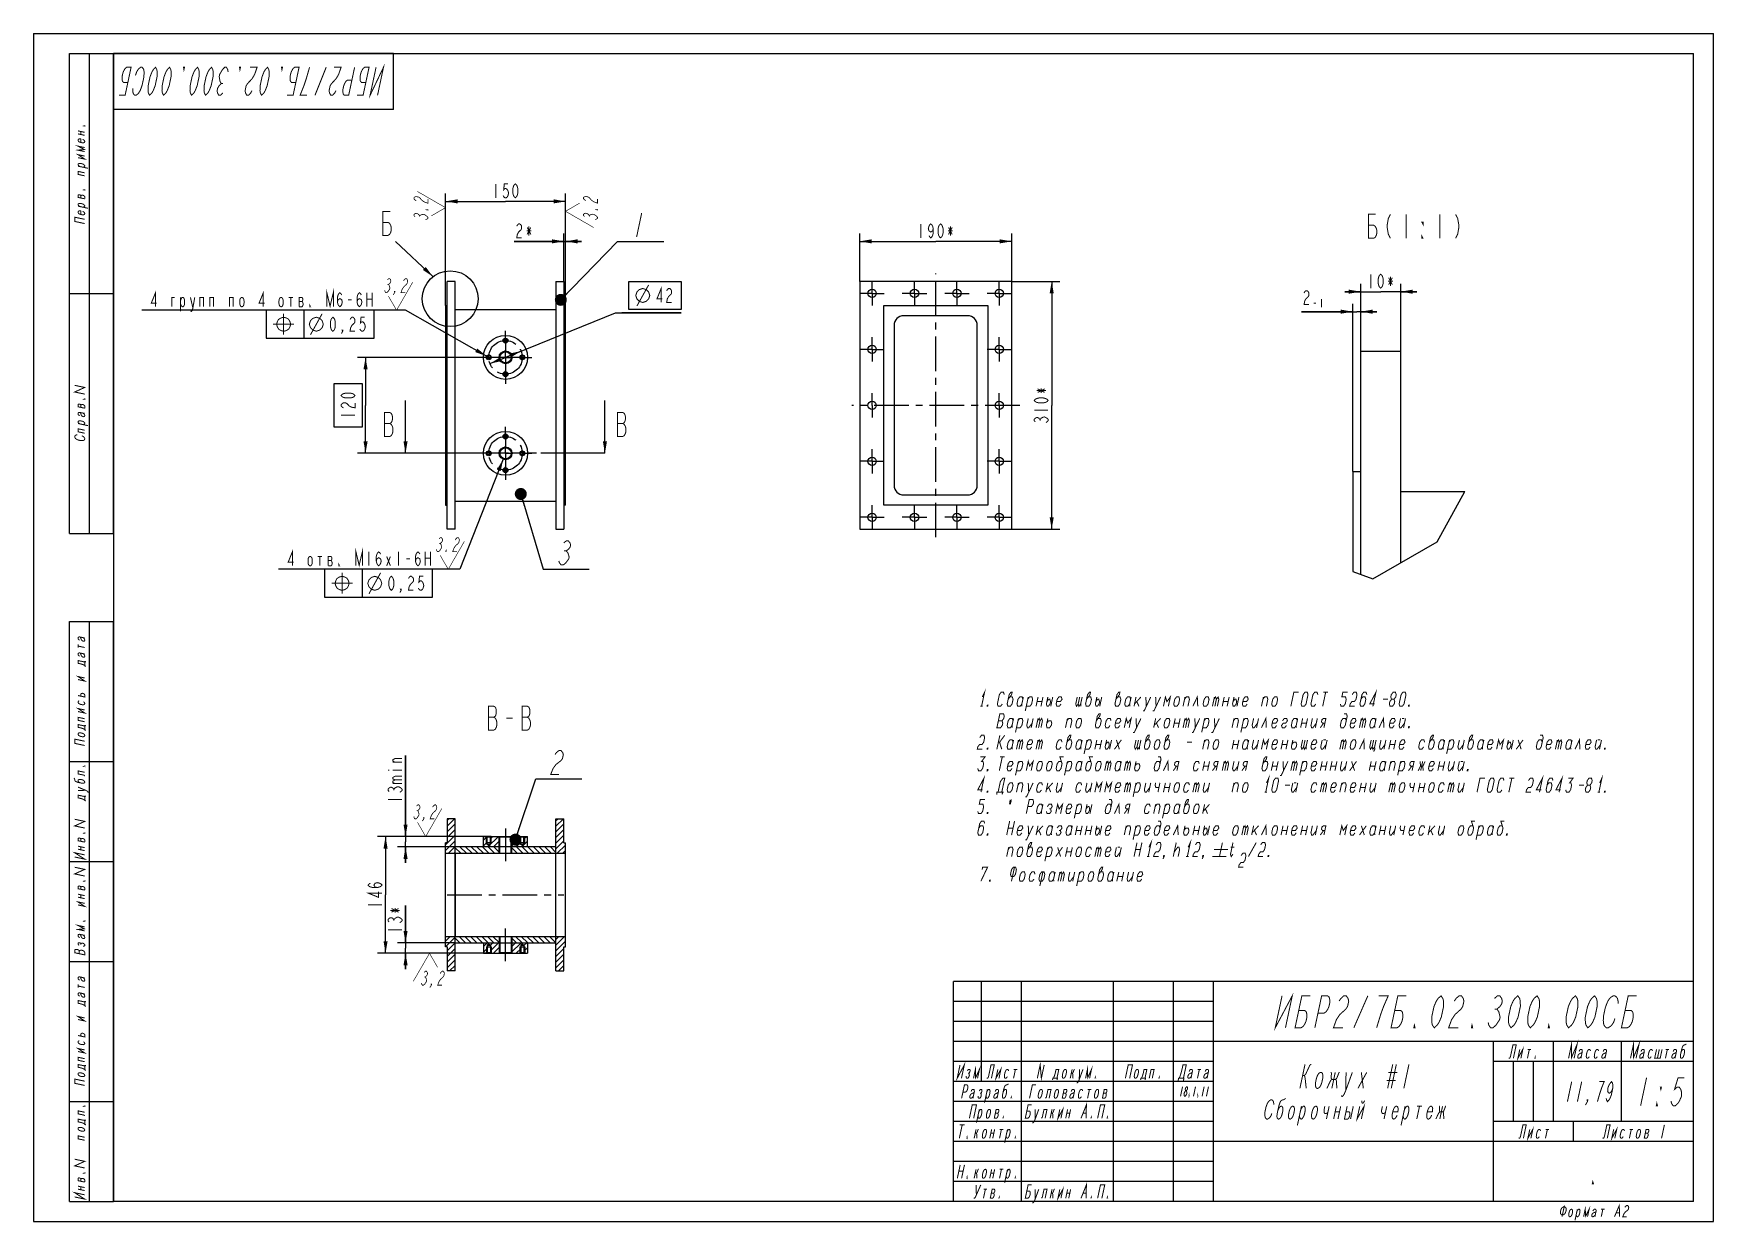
# Model space of a CAD drawing. Header units: millimetres. Extents: x 0 to 420, y 0 to 297.
import ezdxf

# ---------------------------------------------------------------- set-up
doc = ezdxf.new("R2010")
doc.units = ezdxf.units.MM
doc.header["$LTSCALE"] = 23.1
doc.linetypes.add('CENTER', pattern=[0.6, 0.375, -0.075, 0.075, -0.075])
doc.linetypes.add('PHANTOM', pattern=[0.8, 0.45, -0.05, 0.1, -0.05, 0.1, -0.05])
doc.layers.get('0').update_dxf_attribs({"linetype": 'CONTINUOUS'})
for name, color, linetype in [('ALL_AXIS', 7, 'CONTINUOUS'), ('ALL_DIMENSIONS', 7, 'CONTINUOUS'), ('ALL_ROUND', 7, 'CONTINUOUS'), ('ALL_SURF_FIN', 7, 'CONTINUOUS'), ('DEFAULT_3', 7, 'PHANTOM')]:
    doc.layers.add(name, color=color, linetype=linetype)
doc.styles.get("Standard").update_dxf_attribs({"font": 'txt', "width": 0.7})
doc.dimstyles.new('DIMSTYLE_1', dxfattribs={"dimtxt": 3.5, "dimasz": 3, "dimexe": 0.18, "dimexo": 0.0625, "dimgap": 0.09, "dimtad": 1, "dimtih": 1, "dimtoh": 1, "dimlfac": 5, "dimdsep": 46, "dimtxsty": 'STANDARD', "dimblk": '_FILLED', "dimblk1": '_FILLED', "dimblk2": '_FILLED', "dimcen": 0.09, "dimadec": 0, "dimazin": 0, "dimtp": 0.2, "dimtm": 0.2, "dimtfac": 1, "dimtofl": 0, "dimtmove": 0, "dimatfit": 3, "dimldrblk": '_FILLED', "dimfxl": 1, "dimtolj": 1, "dimarcsym": 0})
doc.dimstyles.new('DIMSTYLE_2', dxfattribs={"dimtxt": 3.5, "dimasz": 3, "dimexe": 0.18, "dimexo": 0.0625, "dimgap": 0.09, "dimtad": 1, "dimtih": 1, "dimtoh": 1, "dimlfac": 5, "dimdsep": 46, "dimtxsty": 'STANDARD', "dimblk": '_FILLED', "dimblk1": '_FILLED', "dimblk2": '_FILLED', "dimcen": 0.09, "dimadec": 0, "dimazin": 0, "dimtp": 0.3, "dimtm": 0.3, "dimtfac": 1, "dimtofl": 0, "dimtmove": 0, "dimatfit": 3, "dimldrblk": '_FILLED', "dimfxl": 1, "dimtolj": 1, "dimarcsym": 0})
doc.dimstyles.new('DIMSTYLE_3', dxfattribs={"dimtxt": 3.5, "dimasz": 3, "dimexe": 0.18, "dimexo": 0.0625, "dimgap": 0.09, "dimtad": 1, "dimtih": 1, "dimtoh": 1, "dimlfac": 5, "dimdsep": 46, "dimtxsty": 'STANDARD', "dimblk": '_FILLED', "dimblk1": '_FILLED', "dimblk2": '_FILLED', "dimcen": 0.09, "dimadec": 0, "dimazin": 0, "dimtp": 0.1, "dimtm": 0.1, "dimtfac": 1, "dimtofl": 0, "dimtmove": 0, "dimatfit": 3, "dimldrblk": '_FILLED', "dimfxl": 1, "dimtolj": 1, "dimarcsym": 0})
doc.dimstyles.new('DIMSTYLE_4', dxfattribs={"dimtxt": 3.5, "dimasz": 3, "dimexe": 0.18, "dimexo": 0.0625, "dimgap": 0.09, "dimtad": 1, "dimdec": 5, "dimlfac": 5, "dimdsep": 46, "dimtxsty": 'STANDARD', "dimblk": '_FILLED', "dimblk1": '_FILLED', "dimblk2": '_FILLED', "dimcen": 0.09, "dimadec": 0, "dimazin": 0, "dimtp": 0.5, "dimtm": 0.5, "dimtfac": 1, "dimtdec": 5, "dimtofl": 0, "dimtmove": 0, "dimatfit": 3, "dimldrblk": '_FILLED', "dimfxl": 1, "dimtolj": 1, "dimarcsym": 0})
doc.dimstyles.new('DIMSTYLE_5', dxfattribs={"dimtxt": 3.5, "dimasz": 3, "dimexe": 0.18, "dimexo": 0.0625, "dimgap": 0.09, "dimtad": 1, "dimdec": 5, "dimlfac": 5, "dimdsep": 46, "dimtxsty": 'STANDARD', "dimblk": '_FILLED', "dimblk1": '_FILLED', "dimblk2": '_FILLED', "dimcen": 0.09, "dimadec": 0, "dimazin": 0, "dimtp": 0.1, "dimtm": 0.1, "dimtfac": 1, "dimtdec": 5, "dimtofl": 0, "dimtmove": 0, "dimatfit": 3, "dimldrblk": '_FILLED', "dimfxl": 1, "dimtolj": 1, "dimarcsym": 0})
doc.dimstyles.new('DIMSTYLE_6', dxfattribs={"dimtxt": 3.5, "dimasz": 3, "dimexe": 0.18, "dimexo": 0.0625, "dimgap": 0.09, "dimtad": 1, "dimdec": 5, "dimdsep": 46, "dimtxsty": 'STANDARD', "dimblk": '_FILLED', "dimblk1": '_FILLED', "dimblk2": '_FILLED', "dimcen": 0.09, "dimadec": 0, "dimazin": 0, "dimtol": 1, "dimtm": 1, "dimtfac": 0.6, "dimtdec": 5, "dimtofl": 0, "dimtmove": 0, "dimatfit": 3, "dimldrblk": '_FILLED', "dimfxl": 1, "dimtolj": 1, "dimarcsym": 0})
doc.dimstyles.new('DIMSTYLE_7', dxfattribs={"dimtxt": 3.5, "dimasz": 3, "dimexe": 0.18, "dimexo": 0.0625, "dimgap": 0.09, "dimtad": 1, "dimdec": 5, "dimdsep": 46, "dimtxsty": 'STANDARD', "dimblk": '_FILLED', "dimblk1": '_FILLED', "dimblk2": '_FILLED', "dimcen": 0.09, "dimadec": 0, "dimazin": 0, "dimtp": 0.2, "dimtm": 0.2, "dimtfac": 1, "dimtdec": 5, "dimtofl": 0, "dimtmove": 0, "dimatfit": 3, "dimldrblk": '_FILLED', "dimfxl": 1, "dimtolj": 1, "dimarcsym": 0})
doc.dimstyles.new('DIMSTYLE_8', dxfattribs={"dimtxt": 3.5, "dimasz": 3, "dimexe": 0.18, "dimexo": 0.0625, "dimgap": 0.09, "dimtad": 1, "dimdec": 5, "dimlfac": 5, "dimdsep": 46, "dimtxsty": 'STANDARD', "dimblk": '_FILLED', "dimblk1": '_FILLED', "dimblk2": '_FILLED', "dimcen": 0.09, "dimadec": 0, "dimazin": 0, "dimtp": 0.2, "dimtm": 0.2, "dimtfac": 1, "dimtdec": 5, "dimtofl": 0, "dimtmove": 0, "dimatfit": 3, "dimldrblk": '_FILLED', "dimfxl": 1, "dimtolj": 1, "dimarcsym": 0})
doc.dimstyles.new('DIMSTYLE_9', dxfattribs={"dimtxt": 3.5, "dimasz": 3, "dimexe": 0.18, "dimexo": 0.0625, "dimgap": 0.09, "dimtad": 1, "dimdec": 5, "dimlfac": 5, "dimdsep": 46, "dimtxsty": 'STANDARD', "dimblk": '_FILLED', "dimblk1": '_FILLED', "dimblk2": '_FILLED', "dimcen": 0.09, "dimadec": 0, "dimazin": 0, "dimtp": 0.3, "dimtm": 0.3, "dimtfac": 1, "dimtdec": 5, "dimtofl": 0, "dimtmove": 0, "dimatfit": 3, "dimldrblk": '_FILLED', "dimfxl": 1, "dimtolj": 1, "dimarcsym": 0})
doc.dimstyles.get("Standard").update_dxf_attribs({"dimtxt": 3.5, "dimasz": 3, "dimexe": 0.18, "dimexo": 0.0625, "dimgap": 0.09, "dimtad": 1, "dimdec": 5, "dimdsep": 46, "dimtxsty": 'STANDARD', "dimblk": '_FILLED', "dimblk1": '_FILLED', "dimblk2": '_FILLED', "dimcen": 0.09, "dimadec": 0, "dimazin": 0, "dimtol": 1, "dimtp": 1e-05, "dimtm": 1e-05, "dimtfac": 1, "dimtdec": 5, "dimtofl": 0, "dimtmove": 0, "dimatfit": 3, "dimldrblk": '_FILLED', "dimfxl": 1, "dimtolj": 1, "dimarcsym": 0})

msp = doc.modelspace()

# ---------------------------------------------------------------- blocks, each defined once
blk = doc.blocks.new('_FILLED')
at = {"color": 0, "linetype": 'ByBlock'}
blk.add_solid([(0, 0), (-1, 0.17), (-1, -0.17)], dxfattribs=at)
blk = doc.blocks.new('*D2')
at = {"layer": 'ALL_DIMENSIONS', "color": 2, "linetype": 'Continuous'}
for p, q in [((117.41, 190.56), (106.54, 163.05)), ((101.52, 163.05), (61.27, 163.05)), ((106.54, 163.05), (101.52, 163.05))]:
    blk.add_line(p, q, dxfattribs=at)
at = {"layer": 'ALL_DIMENSIONS', "color": 2, "linetype": 'Continuous', "xscale": 3, "yscale": 3, "zscale": 3, "rotation": 68.43455305229999}
blk.add_blockref('_FILLED', (117.41, 190.56), dxfattribs=at)
blk = doc.blocks.new('SF8_BL0', base_point=(104.22, 167))
at = {"layer": 'ALL_SURF_FIN', "color": 2, "linetype": 'Continuous'}
for points, const_width in [([(101.4, 170.66), (101.72, 170.96), (101.99, 170.96), (102.19, 170.66), (102.26, 170.37), (102.19, 170.08), (102, 169.79), (101.68, 169.5), (101.88, 169.21), (101.95, 168.91), (102.02, 168.62), (101.95, 168.33), (101.76, 168.04), (101.57, 167.75), (101.24, 167.46), (100.98, 167.46), (100.78, 167.75), (100.71, 168.04)], 0.194), ([(101.41, 169.5), (101.68, 169.5)], 0.194), ([(103.21, 167.46), (103.08, 167.46), (103.14, 167.75), (103.21, 167.46)], 0.194), ([(103.68, 163.05), (107.73, 170.06)], 0.146), ([(105.41, 170.37), (105.6, 170.66), (105.92, 170.96), (106.19, 170.96), (106.39, 170.66), (106.46, 170.37), (106.33, 169.79), (106.14, 169.5), (105.81, 169.21), (105.49, 168.91), (105.1, 168.33), (104.79, 167.46), (105.84, 167.46)], 0.194), ([(103.68, 163.05), (101.64, 166.57)], 0.146)]:
    blk.add_lwpolyline(points, dxfattribs=dict(at, const_width=const_width))
blk = doc.blocks.new('*D3')
at = {"layer": 'ALL_DIMENSIONS', "color": 2, "linetype": 'Continuous'}
for p, q in [((118, 216.05), (145.47, 227.15)), ((145.47, 227.15), (161.88, 227.15)), ((161.88, 227.15), (147.06, 227.15)), ((114.1, 214.48), (118, 216.05)), ((121.89, 217.62), (118, 216.05))]:
    blk.add_line(p, q, dxfattribs=at)
at = {"layer": 'ALL_DIMENSIONS', "color": 2, "linetype": 'Continuous', "xscale": 3, "yscale": 3, "zscale": 3}
for p, rotation in [((114.1, 214.48), 201.9943418881), ((121.89, 217.62), 21.9943418881)]:
    blk.add_blockref('_FILLED', p, dxfattribs=dict(at, rotation=rotation))
blk = doc.blocks.new('*D4')
at = {"layer": 'ALL_DIMENSIONS', "color": 2, "linetype": 'Continuous'}
for p, q in [((86.9, 227.83), (27.05, 227.83)), ((93, 227.83), (86.9, 227.83)), ((113.28, 216.34), (93, 227.83))]:
    blk.add_line(p, q, dxfattribs=at)
at = {"layer": 'ALL_DIMENSIONS', "color": 2, "linetype": 'Continuous', "xscale": 3, "yscale": 3, "zscale": 3, "rotation": 330.4767800679}
blk.add_blockref('_FILLED', (113.28, 216.34), dxfattribs=at)
blk = doc.blocks.new('SF13_BL1', base_point=(91.28, 231.78))
at = {"layer": 'ALL_SURF_FIN', "color": 2, "linetype": 'Continuous'}
for points, const_width in [([(88.47, 235.44), (88.79, 235.73), (89.05, 235.73), (89.25, 235.44), (89.32, 235.15), (89.26, 234.86), (89.07, 234.57), (88.74, 234.28), (88.94, 233.98), (89.01, 233.69), (89.08, 233.4), (89.02, 233.11), (88.83, 232.82), (88.63, 232.53), (88.31, 232.23), (88.05, 232.23), (87.85, 232.53), (87.78, 232.82)], 0.194), ([(92.47, 235.15), (92.67, 235.44), (92.99, 235.73), (93.25, 235.73), (93.45, 235.44), (93.52, 235.15), (93.4, 234.57), (93.21, 234.28), (92.88, 233.98), (92.56, 233.69), (92.17, 233.11), (91.85, 232.23), (92.9, 232.23)], 0.194), ([(88.48, 234.28), (88.74, 234.28)], 0.194), ([(90.75, 227.83), (88.71, 231.35)], 0.146), ([(90.28, 232.23), (90.21, 232.53), (90.34, 232.53), (90.28, 232.23), (89.89, 231.65)], 0.194), ([(90.75, 227.83), (94.79, 234.84)], 0.146)]:
    blk.add_lwpolyline(points, dxfattribs=dict(at, const_width=const_width))
blk = doc.blocks.new('*D5')
at = {"layer": 'ALL_DIMENSIONS', "color": 2, "linetype": 'Continuous'}
for p, q in [((103, 229.05), (103, 257.05)), ((133, 229.05), (133, 257.05)), ((103, 255.05), (118, 255.05)), ((133, 255.05), (118, 255.05))]:
    blk.add_line(p, q, dxfattribs=at)
at = {"layer": 'ALL_DIMENSIONS', "color": 2, "linetype": 'Continuous', "xscale": 3, "yscale": 3, "zscale": 3, "rotation": 180}
blk.add_blockref('_FILLED', (103, 255.05), dxfattribs=at)
at = {"layer": 'ALL_DIMENSIONS', "color": 2, "linetype": 'Continuous', "xscale": 3, "yscale": 3, "zscale": 3}
blk.add_blockref('_FILLED', (133, 255.05), dxfattribs=at)
blk = doc.blocks.new('SF3_BL2', base_point=(136.99, 252.41))
at = {"layer": 'ALL_SURF_FIN', "color": 2, "linetype": 'Continuous'}
for points, const_width in [([(138.07, 255.24), (137.77, 255.43), (137.48, 255.75), (137.48, 256.02), (137.77, 256.22), (138.07, 256.29), (138.65, 256.16), (138.94, 255.97), (139.23, 255.64), (139.52, 255.32), (140.11, 254.93), (140.98, 254.62), (140.98, 255.67)], 0.194), ([(133, 252.57), (136.52, 254.61)], 0.146), ([(133, 252.57), (140.01, 248.53)], 0.146), ([(137.77, 251.23), (137.48, 251.55), (137.48, 251.82), (137.77, 252.02), (138.07, 252.09), (138.36, 252.02), (138.65, 251.83), (138.94, 251.51), (139.23, 251.71), (139.52, 251.78), (139.82, 251.85), (140.11, 251.78), (140.4, 251.59), (140.69, 251.4), (140.98, 251.07), (140.98, 250.81), (140.69, 250.61), (140.4, 250.54)], 0.194), ([(140.98, 253.04), (140.98, 252.91), (140.69, 252.97), (140.98, 253.04)], 0.194), ([(138.94, 251.24), (138.94, 251.51)], 0.194)]:
    blk.add_lwpolyline(points, dxfattribs=dict(at, const_width=const_width))
blk = doc.blocks.new('SF2_BL3', base_point=(99.05, 254.02))
at = {"layer": 'ALL_SURF_FIN', "color": 2, "linetype": 'Continuous'}
for points, const_width in [([(95.68, 255.2), (95.38, 255.4), (95.09, 255.72), (95.09, 255.98), (95.38, 256.18), (95.68, 256.25), (96.26, 256.13), (96.55, 255.94), (96.84, 255.61), (97.13, 255.29), (97.72, 254.9), (98.59, 254.58), (98.59, 255.63)], 0.194), ([(103, 253.48), (95.99, 257.52)], 0.146), ([(95.38, 251.2), (95.09, 251.52), (95.09, 251.78), (95.38, 251.98), (95.68, 252.05), (95.97, 251.99), (96.26, 251.8), (96.55, 251.47), (96.84, 251.67), (97.13, 251.74), (97.43, 251.81), (97.72, 251.75), (98.01, 251.56), (98.3, 251.36), (98.59, 251.04), (98.59, 250.78), (98.3, 250.58), (98.01, 250.51)], 0.194), ([(98.59, 253.01), (98.59, 252.88), (98.3, 252.94), (98.59, 253.01)], 0.194), ([(103, 253.48), (99.47, 251.44)], 0.146), ([(96.55, 251.21), (96.55, 251.47)], 0.194)]:
    blk.add_lwpolyline(points, dxfattribs=dict(at, const_width=const_width))
blk = doc.blocks.new('*D6')
at = {"layer": 'ALL_DIMENSIONS', "color": 2, "linetype": 'Continuous'}
for p, q in [((206.55, 235.05), (206.55, 247.05)), ((206.55, 245.05), (225.55, 245.05)), ((244.55, 245.05), (225.55, 245.05)), ((244.55, 235.05), (244.55, 247.05))]:
    blk.add_line(p, q, dxfattribs=at)
at = {"layer": 'ALL_DIMENSIONS', "color": 2, "linetype": 'Continuous', "xscale": 3, "yscale": 3, "zscale": 3, "rotation": 180}
blk.add_blockref('_FILLED', (206.55, 245.05), dxfattribs=at)
at = {"layer": 'ALL_DIMENSIONS', "color": 2, "linetype": 'Continuous', "xscale": 3, "yscale": 3, "zscale": 3}
blk.add_blockref('_FILLED', (244.55, 245.05), dxfattribs=at)
blk = doc.blocks.new('*D7')
at = {"layer": 'ALL_DIMENSIONS', "color": 2, "linetype": 'Continuous'}
for p, q in [((244.55, 235.05), (256.55, 235.05)), ((254.55, 235.05), (254.55, 204.05)), ((254.55, 173.05), (254.55, 204.05)), ((244.55, 173.05), (256.55, 173.05))]:
    blk.add_line(p, q, dxfattribs=at)
at = {"layer": 'ALL_DIMENSIONS', "color": 2, "linetype": 'Continuous', "xscale": 3, "yscale": 3, "zscale": 3}
for p, rotation in [((254.55, 235.05), 90), ((254.55, 173.05), 270)]:
    blk.add_blockref('_FILLED', p, dxfattribs=dict(at, rotation=rotation))
blk = doc.blocks.new('*D8')
at = {"layer": 'ALL_DIMENSIONS', "color": 2, "linetype": 'Continuous'}
for p, q in [((132.6, 245.05), (120.19, 245.05)), ((120.19, 245.05), (132.8, 245.05)), ((132.6, 235.05), (132.6, 247.05)), ((137, 245.05), (132.8, 245.05)), ((133, 229.05), (133, 247.05)), ((133, 245.05), (137, 245.05))]:
    blk.add_line(p, q, dxfattribs=at)
at = {"layer": 'ALL_DIMENSIONS', "color": 2, "linetype": 'Continuous', "xscale": 3, "yscale": 3, "zscale": 3}
blk.add_blockref('_FILLED', (132.6, 245.05), dxfattribs=at)
at = {"layer": 'ALL_DIMENSIONS', "color": 2, "linetype": 'Continuous', "xscale": 3, "yscale": 3, "zscale": 3, "rotation": 180}
blk.add_blockref('_FILLED', (133, 245.05), dxfattribs=at)
blk = doc.blocks.new('*D9')
at = {"layer": 'ALL_DIMENSIONS', "color": 2, "linetype": 'Continuous'}
for p, q in [((329.81, 227.47), (317.04, 227.47)), ((317.04, 227.47), (330.81, 227.47)), ((329.81, 187.47), (329.81, 229.47)), ((335.81, 227.47), (330.81, 227.47)), ((331.81, 217.47), (331.81, 229.47)), ((331.81, 227.47), (335.81, 227.47))]:
    blk.add_line(p, q, dxfattribs=at)
at = {"layer": 'ALL_DIMENSIONS', "color": 2, "linetype": 'Continuous', "xscale": 3, "yscale": 3, "zscale": 3}
blk.add_blockref('_FILLED', (329.81, 227.47), dxfattribs=at)
at = {"layer": 'ALL_DIMENSIONS', "color": 2, "linetype": 'Continuous', "xscale": 3, "yscale": 3, "zscale": 3, "rotation": 180}
blk.add_blockref('_FILLED', (331.81, 227.47), dxfattribs=at)
blk = doc.blocks.new('*D10')
at = {"layer": 'ALL_DIMENSIONS', "color": 2, "linetype": 'Continuous'}
for p, q in [((331.81, 232.47), (327.81, 232.47)), ((327.81, 232.47), (336.81, 232.47)), ((331.81, 217.47), (331.81, 234.47)), ((345.81, 232.47), (336.81, 232.47)), ((341.81, 217.47), (341.81, 234.47)), ((341.81, 232.47), (345.81, 232.47))]:
    blk.add_line(p, q, dxfattribs=at)
at = {"layer": 'ALL_DIMENSIONS', "color": 2, "linetype": 'Continuous', "xscale": 3, "yscale": 3, "zscale": 3}
blk.add_blockref('_FILLED', (331.81, 232.47), dxfattribs=at)
at = {"layer": 'ALL_DIMENSIONS', "color": 2, "linetype": 'Continuous', "xscale": 3, "yscale": 3, "zscale": 3, "rotation": 180}
blk.add_blockref('_FILLED', (341.81, 232.47), dxfattribs=at)
blk = doc.blocks.new('*D11')
at = {"layer": 'ALL_DIMENSIONS', "color": 2, "linetype": 'Continuous'}
for p, q in [((93, 96.24), (93, 116.5)), ((93, 116.5), (93, 94.94)), ((114.4, 96.24), (91, 96.24)), ((105.4, 93.64), (91, 93.64)), ((93, 89.64), (93, 94.94)), ((93, 93.64), (93, 89.64))]:
    blk.add_line(p, q, dxfattribs=at)
at = {"layer": 'ALL_DIMENSIONS', "color": 2, "linetype": 'Continuous', "xscale": 3, "yscale": 3, "zscale": 3}
for p, rotation in [((93, 96.24), 270), ((93, 93.64), 90)]:
    blk.add_blockref('_FILLED', p, dxfattribs=dict(at, rotation=rotation))
blk = doc.blocks.new('*D12')
at = {"layer": 'ALL_DIMENSIONS', "color": 2, "linetype": 'Continuous'}
for p, q in [((93, 69.64), (93, 79)), ((93, 79), (93, 68.34)), ((105.4, 69.64), (91, 69.64)), ((93, 63.04), (93, 68.34)), ((114.4, 67.04), (91, 67.04)), ((93, 67.04), (93, 63.04))]:
    blk.add_line(p, q, dxfattribs=at)
at = {"layer": 'ALL_DIMENSIONS', "color": 2, "linetype": 'Continuous', "xscale": 3, "yscale": 3, "zscale": 3}
for p, rotation in [((93, 69.64), 270), ((93, 67.04), 90)]:
    blk.add_blockref('_FILLED', p, dxfattribs=dict(at, rotation=rotation))
blk = doc.blocks.new('*D13')
at = {"layer": 'ALL_DIMENSIONS', "color": 2, "linetype": 'Continuous'}
for p, q in [((112.5, 96.24), (86, 96.24)), ((88, 96.24), (88, 81.64)), ((88, 67.04), (88, 81.64)), ((112.5, 67.04), (86, 67.04))]:
    blk.add_line(p, q, dxfattribs=at)
at = {"layer": 'ALL_DIMENSIONS', "color": 2, "linetype": 'Continuous', "xscale": 3, "yscale": 3, "zscale": 3}
for p, rotation in [((88, 96.24), 90), ((88, 67.04), 270)]:
    blk.add_blockref('_FILLED', p, dxfattribs=dict(at, rotation=rotation))
blk = doc.blocks.new('SF12_BL4', base_point=(98.82, 62.76))
at = {"layer": 'ALL_SURF_FIN', "color": 2, "linetype": 'Continuous'}
for points, const_width in [([(98.99, 67.04), (94.94, 60.04)], 0.146), ([(98.99, 67.04), (101.02, 63.52)], 0.146), ([(97.64, 62.27), (97.97, 62.56), (98.23, 62.56), (98.43, 62.27), (98.5, 61.98), (98.44, 61.68), (98.24, 61.39), (97.92, 61.1), (98.12, 60.81), (98.19, 60.52), (98.26, 60.23), (98.2, 59.93), (98, 59.64), (97.81, 59.35), (97.49, 59.06), (97.22, 59.06), (97.02, 59.35), (96.95, 59.64)], 0.194), ([(97.66, 61.1), (97.92, 61.1)], 0.194), ([(99.45, 59.06), (99.39, 59.35), (99.52, 59.35), (99.45, 59.06), (99.07, 58.48)], 0.194), ([(101.65, 61.98), (101.84, 62.27), (102.17, 62.56), (102.43, 62.56), (102.63, 62.27), (102.7, 61.98), (102.58, 61.39), (102.38, 61.1), (102.06, 60.81), (101.73, 60.52), (101.35, 59.93), (101.03, 59.06), (102.08, 59.06)], 0.194)]:
    blk.add_lwpolyline(points, dxfattribs=dict(at, const_width=const_width))
blk = doc.blocks.new('SF11_BL5', base_point=(98.57, 100.2))
at = {"layer": 'ALL_SURF_FIN', "color": 2, "linetype": 'Continuous'}
for points, const_width in [([(95.75, 103.86), (96.08, 104.15), (96.34, 104.15), (96.54, 103.86), (96.61, 103.57), (96.55, 103.28), (96.35, 102.98), (96.03, 102.69), (96.23, 102.4), (96.3, 102.11), (96.37, 101.82), (96.31, 101.53), (96.11, 101.23), (95.92, 100.94), (95.6, 100.65), (95.33, 100.65), (95.13, 100.94), (95.06, 101.23)], 0.194), ([(95.77, 102.69), (96.03, 102.69)], 0.194), ([(97.56, 100.65), (97.49, 100.94), (97.63, 100.94), (97.56, 100.65), (97.18, 100.07)], 0.194), ([(98.03, 96.24), (102.08, 103.25)], 0.146), ([(99.76, 103.57), (99.95, 103.86), (100.28, 104.15), (100.54, 104.15), (100.74, 103.86), (100.81, 103.57), (100.68, 102.98), (100.49, 102.69), (100.17, 102.4), (99.84, 102.11), (99.46, 101.53), (99.14, 100.65), (100.19, 100.65)], 0.194), ([(98.03, 96.24), (96, 99.77)], 0.146)]:
    blk.add_lwpolyline(points, dxfattribs=dict(at, const_width=const_width))
blk = doc.blocks.new('*D14')
at = {"layer": 'ALL_DIMENSIONS', "color": 2, "linetype": 'Continuous'}
for p, q in [((111.4, 216.05), (81, 216.05)), ((83, 216.05), (83, 204.05)), ((83, 192.05), (83, 204.05)), ((113.8, 192.05), (81, 192.05))]:
    blk.add_line(p, q, dxfattribs=at)
at = {"layer": 'ALL_DIMENSIONS', "color": 2, "linetype": 'Continuous', "xscale": 3, "yscale": 3, "zscale": 3}
for p, rotation in [((83, 216.05), 90), ((83, 192.05), 270)]:
    blk.add_blockref('_FILLED', p, dxfattribs=dict(at, rotation=rotation))
blk = doc.blocks.new('BOM BALLOON 16_BL6', base_point=(151.78, 248.59))
at = {"color": 2, "linetype": 'Continuous'}
blk.add_line((146.02, 245.05), (157.54, 245.05), dxfattribs=at)
at = {"color": 2, "linetype": 'Continuous', "const_width": 0.25}
blk.add_lwpolyline([(152.04, 252.14), (150.77, 246.14)], dxfattribs=at)
blk = doc.blocks.new('BOM BALLOON 19_BL7', base_point=(133.19, 166.59))
at = {"color": 2, "linetype": 'Continuous'}
blk.add_line((127.42, 163.05), (138.95, 163.05), dxfattribs=at)
at = {"color": 2, "linetype": 'Continuous', "const_width": 0.25}
for points in [[(132.55, 169.64), (133.18, 170.14), (133.71, 170.14), (134.13, 169.64), (134.28, 169.14), (134.18, 168.64), (133.81, 168.14), (133.18, 167.64), (133.6, 167.14), (133.75, 166.64), (133.91, 166.14), (133.8, 165.64), (133.43, 165.14), (133.07, 164.64), (132.43, 164.14), (131.91, 164.14), (131.49, 164.64), (131.33, 165.14)], [(132.65, 167.64), (133.18, 167.64)]]:
    blk.add_lwpolyline(points, dxfattribs=at)
blk = doc.blocks.new('BOM BALLOON 20_BL8', base_point=(131.35, 114.19))
at = {"color": 2, "linetype": 'Continuous'}
blk.add_line((125.59, 110.64), (137.11, 110.64), dxfattribs=at)
at = {"color": 2, "linetype": 'Continuous', "const_width": 0.25}
blk.add_lwpolyline([(130.35, 116.73), (130.72, 117.23), (131.35, 117.73), (131.87, 117.73), (132.29, 117.23), (132.45, 116.73), (132.24, 115.73), (131.87, 115.23), (131.24, 114.73), (130.6, 114.23), (129.87, 113.23), (129.29, 111.73), (131.39, 111.73)], dxfattribs=at)

# ---------------------------------------------------------------- dimensions: what is measured, and where the dimension line sits
at = {"layer": 'ALL_DIMENSIONS', "color": 2, "linetype": 'Continuous'}
for base, p1, p2, dimstyle, picture, middle in [((132.9983472, 255.0489811), (102.9983472, 229.0489811), (132.9983472, 229.0489811), 'DIMSTYLE_4', '*D5', (114.3233472, 255.9239811)), ((331.8130471, 227.4715001), (329.8130471, 187.4715001), (331.8130471, 217.4715001), 'DIMSTYLE_6', '*D9', (317.0421315, 229.2215001))]:
    dim = msp.add_linear_dim(base=base, p1=p1, p2=p2, dimstyle=dimstyle, dxfattribs=at)
    dim.commit()
    dim.dimension.update_dxf_attribs({"geometry": picture, "text_midpoint": middle, "dimtype": 160})
for base, p1, p2, dimstyle, picture, middle in [((132.9983472, 245.0489811), (132.5983472, 235.0489811), (132.9983472, 229.0489811), 'DIMSTYLE_5', '*D8', (120.1896127, 245.9239811)), ((244.5466142, 245.0489811), (206.5466142, 235.0489811), (244.5466142, 235.0489811), 'DIMSTYLE_4', '*D6', (220.6466142, 245.9239811)), ((341.8130471, 232.4715001), (331.8130471, 217.4715001), (341.8130471, 217.4715001), 'DIMSTYLE_7', '*D10', (333.1380471, 233.3465001))]:
    dim = msp.add_linear_dim(base=base, p1=p1, p2=p2, text='<>*', dimstyle=dimstyle, dxfattribs=at)
    dim.commit()
    dim.dimension.update_dxf_attribs({"geometry": picture, "text_midpoint": middle, "dimtype": 160})
for base, p1, p2, angle, text, dimstyle, picture, middle in [((254.5466142, 173.0489811), (244.5466142, 235.0489811), (244.5466142, 173.0489811), 270, '<>*', 'DIMSTYLE_4', '*D7', (253.6716142, 199.1489811)), ((92.9983472, 93.6434487), (114.3983472, 96.2434487), (105.3983472, 93.6434487), 270, '<>min', 'DIMSTYLE_8', '*D11', (92.1233472, 104.253918)), ((92.9983472, 69.6434487), (114.3983472, 67.0434487), (105.3983472, 69.6434487), 90, '<>*', 'DIMSTYLE_8', '*D12', (92.1233472, 71.645618))]:
    dim = msp.add_linear_dim(base=base, p1=p1, p2=p2, angle=angle, text=text, dimstyle=dimstyle, dxfattribs=at)
    dim.commit()
    dim.dimension.update_dxf_attribs({"geometry": picture, "text_midpoint": middle, "dimtype": 160})
for p1, p2, text, dimstyle, picture, middle in [((113.2762536, 216.3446468), (114.3204409, 215.7533153), '4 групп по 4 отв. М<>-6Н', 'DIMSTYLE_3', '*D4', (28.8040912, 228.7031852)), ((117.4102452, 190.5609838), (118.5864493, 193.5369784), '4 отв. М<>х1-6Н', 'DIMSTYLE_1', '*D2', (63.0219841, 163.9239811))]:
    dim = msp.add_diameter_dim_2p(p1=p1, p2=p2, text=text, dimstyle=dimstyle, dxfattribs=at)
    dim.commit()
    dim.dimension.update_dxf_attribs({"geometry": picture, "text_midpoint": middle, "dimtype": 163})
dim = msp.add_diameter_dim_2p(p1=(121.8926748, 217.6219442), p2=(114.1040197, 214.4760179), dimstyle='DIMSTYLE_2', dxfattribs=at)
dim.commit()
dim.dimension.update_dxf_attribs({"geometry": '*D3', "text_midpoint": (150.5648049, 229.7719117), "dimtype": 163})
for base, p1, p2, dimstyle, picture, middle in [((82.9983472, 192.0489811), (111.3983472, 216.0489811), (113.7983472, 192.0489811), 'DIMSTYLE_9', '*D14', (80.3733472, 200.3739811)), ((87.9983472, 67.0434487), (112.4983472, 96.2434487), (112.4983472, 67.0434487), 'DIMSTYLE_4', '*D13', (87.1233472, 77.9684487))]:
    dim = msp.add_linear_dim(base=base, p1=p1, p2=p2, angle=270, dimstyle=dimstyle, dxfattribs=at)
    dim.commit()
    dim.dimension.update_dxf_attribs({"geometry": picture, "text_midpoint": middle, "dimtype": 160})

# ---------------------------------------------------------------- linework, layer by layer
at = {"color": 7, "linetype": 'Continuous'}
for p, q in [((0, 297), (0, 0)), ((0, 297), (420, 297)), ((420, 0), (420, 297)), ((9, 172), (9, 292)), ((9, 292), (20, 292)), ((14, 172), (14, 292)), ((20, 172), (20, 292)), ((90, 292), (20, 292)), ((20, 278), (20, 292)), ((20, 292), (20, 5)), ((20, 292), (415, 292)), ((90, 278), (90, 292)), ((415, 5), (415, 292)), ((90, 278), (20, 278)), ((9, 232), (20, 232)), ((103.3983472, 173.0489811), (103.3983472, 235.0489811)), ((105.3983472, 235.0489811), (103.3983472, 235.0489811)), ((105.3983472, 173.0489811), (105.3983472, 235.0489811)), ((130.5983472, 235.0489811), (130.5983472, 173.0489811)), ((130.5983472, 235.0489811), (132.5983472, 235.0489811)), ((132.5983472, 235.0489811), (132.5983472, 173.0489811)), ((206.5466142, 235.0489811), (206.5466142, 173.0489811)), ((244.5466142, 235.0489811), (206.5466142, 235.0489811)), ((244.5466142, 173.0489811), (244.5466142, 235.0489811)), ((102.9983472, 229.0489811), (102.9983472, 179.0489811)), ((102.9983472, 229.0489811), (103.3983472, 229.0489811)), ((132.9983472, 229.0489811), (132.5983472, 229.0489811)), ((132.9983472, 179.0489811), (132.9983472, 229.0489811)), ((212.5466142, 179.0489811), (212.5466142, 229.0489811)), ((212.5466142, 229.0489811), (238.5466142, 229.0489811)), ((238.5466142, 229.0489811), (238.5466142, 179.0489811)), ((215.1466142, 224.0489811), (215.1466142, 184.0489811)), ((233.5466142, 226.4489811), (217.5466142, 226.4489811)), ((235.9466142, 184.0489811), (235.9466142, 224.0489811)), ((331.8130471, 161.7603151), (331.8130471, 217.4715001)), ((341.8130471, 217.4715001), (331.8130471, 217.4715001)), ((341.8130471, 164.6808682), (341.8130471, 217.4715001)), ((329.8130471, 187.4715001), (329.8130471, 162.4626805)), ((329.8130471, 187.4715001), (331.8130471, 187.4715001)), ((217.5466142, 181.6489811), (233.5466142, 181.6489811)), ((341.8130471, 182.4715001), (357.8811263, 182.4715001)), ((350.9544847, 169.8794176), (357.8811263, 182.4715001)), ((102.9983472, 179.0489811), (103.3983472, 179.0489811)), ((132.9983472, 179.0489811), (132.5983472, 179.0489811)), ((238.5466142, 179.0489811), (212.5466142, 179.0489811)), ((105.3983472, 173.0489811), (103.3983472, 173.0489811)), ((130.5983472, 173.0489811), (132.5983472, 173.0489811)), ((206.5466142, 173.0489811), (244.5466142, 173.0489811)), ((9, 172), (20, 172)), ((334.820283, 160.7042257), (350.9544847, 169.8794176)), ((329.8130471, 162.4626805), (334.820283, 160.7042257)), ((9, 5), (9, 150)), ((9, 150), (20, 150)), ((14, 5), (14, 150)), ((20, 5), (20, 150)), ((9, 115), (20, 115)), ((103.3983472, 100.6434487), (103.3983472, 94.6434487)), ((105.3983472, 100.6434487), (103.3983472, 100.6434487)), ((105.3983472, 62.6434487), (105.3983472, 100.6434487)), ((130.5983472, 92.0434487), (130.5983472, 100.6434487)), ((130.5983472, 100.6434487), (132.5983472, 100.6434487)), ((132.5983472, 94.6434487), (132.5983472, 100.6434487)), ((102.9983472, 68.6434487), (102.9983472, 94.6434487)), ((103.3983472, 94.6434487), (102.9983472, 94.6434487)), ((130.5983472, 93.6434487), (105.3983472, 93.6434487)), ((112.4983472, 93.6434487), (112.4983472, 96.2434487)), ((112.4983472, 96.2434487), (123.4983472, 96.2434487)), ((113.3983472, 96.0434487), (113.1983472, 96.2434487)), ((114.3983472, 94.6434487), (113.1983472, 94.6434487)), ((113.3983472, 94.2434487), (113.3983472, 96.0434487)), ((114.1983472, 96.0434487), (113.3983472, 96.0434487)), ((113.7983472, 94.0031045), (113.3983472, 94.2434487)), ((114.1983472, 94.2434487), (113.3983472, 94.2434487)), ((113.7983472, 94.0031045), (114.1983472, 94.2434487)), ((114.1983472, 96.0434487), (114.3983472, 96.2434487)), ((114.1983472, 94.2434487), (114.1983472, 96.0434487)), ((116.5983472, 96.0434487), (116.3983472, 96.2434487)), ((116.5983472, 92.0434487), (116.5983472, 96.0434487)), ((119.3983472, 96.0434487), (116.5983472, 96.0434487)), ((119.3983472, 96.0434487), (119.5983472, 96.2434487)), ((119.3983472, 92.0434487), (119.3983472, 96.0434487)), ((121.7983472, 96.0434487), (121.5983472, 96.2434487)), ((122.7983472, 94.6434487), (121.5983472, 94.6434487)), ((121.7983472, 94.2434487), (121.7983472, 96.0434487)), ((122.5983472, 96.0434487), (121.7983472, 96.0434487)), ((122.5983472, 94.2434487), (121.7983472, 94.2434487)), ((122.1983472, 94.0031045), (121.7983472, 94.2434487)), ((122.1983472, 94.0031045), (122.5983472, 94.2434487)), ((122.5983472, 96.0434487), (122.7983472, 96.2434487)), ((122.5983472, 94.2434487), (122.5983472, 96.0434487)), ((123.4983472, 93.6434487), (123.4983472, 96.2434487)), ((132.5983472, 94.6434487), (132.9983472, 94.6434487)), ((132.9983472, 68.6434487), (132.9983472, 94.6434487)), ((9, 90), (20, 90)), ((102.9983472, 92.0434487), (132.9983472, 92.0434487)), ((130.5983472, 71.2588692), (130.5983472, 92.0280283)), ((102.9983472, 71.2434487), (132.9983472, 71.2434487)), ((103.3983472, 68.6434487), (102.9983472, 68.6434487)), ((103.3983472, 68.6434487), (103.3983472, 62.6434487)), ((105.3983472, 69.6434487), (130.5983472, 69.6434487)), ((112.4983472, 69.6434487), (112.4983472, 67.0434487)), ((113.1983472, 68.6434487), (114.3983472, 68.6434487)), ((113.3983472, 67.2434487), (113.1983472, 67.0434487)), ((113.7983472, 69.283793), (113.3983472, 69.0434487)), ((113.3983472, 69.0434487), (114.1983472, 69.0434487)), ((113.3983472, 69.0434487), (113.3983472, 67.2434487)), ((113.3983472, 67.2434487), (114.1983472, 67.2434487)), ((113.7983472, 69.283793), (114.1983472, 69.0434487)), ((114.1983472, 69.0434487), (114.1983472, 67.2434487)), ((114.1983472, 67.2434487), (114.3983472, 67.0434487)), ((116.5983472, 67.2434487), (116.3983472, 67.0434487)), ((116.5983472, 71.2434487), (116.5983472, 67.2434487)), ((116.5983472, 67.2434487), (119.3983472, 67.2434487)), ((119.3983472, 71.2434487), (119.3983472, 67.2434487)), ((119.3983472, 67.2434487), (119.5983472, 67.0434487)), ((121.5983472, 68.6434487), (122.7983472, 68.6434487)), ((121.7983472, 67.2434487), (121.5983472, 67.0434487)), ((122.1983472, 69.283793), (121.7983472, 69.0434487)), ((121.7983472, 69.0434487), (122.5983472, 69.0434487)), ((121.7983472, 69.0434487), (121.7983472, 67.2434487)), ((121.7983472, 67.2434487), (122.5983472, 67.2434487)), ((122.1983472, 69.283793), (122.5983472, 69.0434487)), ((122.5983472, 69.0434487), (122.5983472, 67.2434487)), ((122.5983472, 67.2434487), (122.7983472, 67.0434487)), ((123.4983472, 69.6434487), (123.4983472, 67.0434487)), ((130.5983472, 62.6434487), (130.5983472, 71.2434487)), ((132.5983472, 68.6434487), (132.9983472, 68.6434487)), ((132.5983472, 62.6434487), (132.5983472, 68.6434487)), ((9, 65), (20, 65)), ((112.4983472, 67.0434487), (123.4983472, 67.0434487)), ((105.3983472, 62.6434487), (103.3983472, 62.6434487)), ((130.5983472, 62.6434487), (132.5983472, 62.6434487)), ((415, 60), (230, 60)), ((230, 5), (230, 60)), ((237, 35), (237, 60)), ((247, 5), (247, 60)), ((270, 5), (270, 60)), ((285, 5), (285, 60)), ((295, 5), (295, 60)), ((415, 5), (415, 60)), ((295, 55), (230, 55)), ((295, 50), (230, 50)), ((415, 45), (230, 45)), ((365, 5), (365, 45)), ((380, 25), (380, 45)), ((397, 25), (397, 45)), ((295, 40), (230, 40)), ((415, 40), (365, 40)), ((370, 25), (370, 40)), ((375, 25), (375, 40)), ((295, 35), (230, 35)), ((9, 30), (20, 30)), ((295, 30), (230, 30)), ((295, 25), (230, 25)), ((415, 25), (365, 25)), ((385, 20), (385, 25)), ((415, 20), (230, 20)), ((295, 15), (230, 15)), ((295, 10), (230, 10)), ((9, 5), (20, 5)), ((415, 5), (20, 5)), ((415, 5), (230, 5)), ((0, 0), (420, 0))]:
    msp.add_line(p, q, dxfattribs=at)
at = {"color": 5, "linetype": 'Continuous'}
for p, q in [((92.9983472, 199.2603707), (92.9983472, 205.2603707)), ((142.8487824, 199.2603707), (142.8487824, 205.2603707))]:
    msp.add_line(p, q, dxfattribs=at)
at = {"color": 2, "linetype": 'Continuous'}
for p, q in [((103.3983472, 100.2014285), (103.8403675, 100.6434487)), ((103.3983472, 98.7872149), (105.2545811, 100.6434487)), ((103.3983472, 97.3730014), (105.3983472, 99.3730014)), ((103.3983472, 95.9587878), (105.3983472, 97.9587878)), ((130.5983472, 100.2014285), (131.0403675, 100.6434487)), ((130.5983472, 98.7872149), (132.4545811, 100.6434487)), ((130.5983472, 97.3730014), (132.5983472, 99.3730014)), ((130.5983472, 95.9587878), (132.5983472, 97.9587878)), ((102.9983472, 94.1445742), (105.3983472, 96.5445742)), ((102.9983472, 92.7303607), (105.3983472, 95.1303607)), ((103.7256489, 92.0434487), (105.3983472, 93.7161471)), ((106.7917031, 92.0434487), (105.3983472, 93.4368046)), ((108.2059167, 92.0434487), (106.6059167, 93.6434487)), ((109.6201302, 92.0434487), (108.0201302, 93.6434487)), ((111.0343438, 92.0434487), (109.4343438, 93.6434487)), ((112.4485574, 92.0434487), (110.8485574, 93.6434487)), ((113.8627709, 92.0434487), (112.2627709, 93.6434487)), ((112.4983472, 95.3577708), (113.2911862, 96.1506098)), ((112.4983472, 93.9435572), (113.3983472, 94.8435572)), ((113.1983472, 94.6434487), (113.1983472, 96.2434487)), ((113.6124523, 93.6434487), (116.2124523, 96.2434487)), ((115.2769845, 92.0434487), (113.6769845, 93.6434487)), ((114.1983472, 95.6435572), (114.7982387, 96.2434487)), ((114.3983472, 94.6434487), (114.3983472, 96.2434487)), ((115.0266659, 93.6434487), (116.5983472, 95.2151301)), ((116.5983472, 92.1362995), (115.0911981, 93.6434487)), ((116.3983472, 92.0434487), (116.3983472, 96.2434487)), ((116.4408794, 93.6434487), (116.5983472, 93.8009165)), ((116.5983472, 93.5505131), (116.5054116, 93.6434487)), ((119.3983472, 95.186703), (120.455093, 96.2434487)), ((119.3983472, 93.7724894), (121.7338269, 96.1079691)), ((120.9338387, 92.0434487), (119.3983472, 93.5789402)), ((119.5983472, 92.0434487), (119.5983472, 96.2434487)), ((120.6835201, 93.6434487), (121.7983472, 94.7582759)), ((122.3480523, 92.0434487), (120.7480523, 93.6434487)), ((121.5983472, 94.6434487), (121.5983472, 96.2434487)), ((122.0977337, 93.6434487), (123.4983472, 95.0440623)), ((123.7622659, 92.0434487), (122.1622659, 93.6434487)), ((122.5983472, 95.5582759), (123.2835201, 96.2434487)), ((122.7983472, 94.6434487), (122.7983472, 96.2434487)), ((125.1764794, 92.0434487), (123.5764794, 93.6434487)), ((126.590693, 92.0434487), (124.990693, 93.6434487)), ((128.0049066, 92.0434487), (126.4049066, 93.6434487)), ((129.4191201, 92.0434487), (127.8191201, 93.6434487)), ((130.5983472, 92.2784352), (129.2333337, 93.6434487)), ((130.5983472, 94.5445742), (132.5983472, 96.5445742)), ((130.5983472, 93.1303607), (132.5983472, 95.1303607)), ((130.9256489, 92.0434487), (132.9983472, 94.1161471)), ((132.3398624, 92.0434487), (132.9983472, 92.7019335)), ((105.1398624, 92.0434487), (105.3983472, 92.3019335)), ((119.5196252, 92.0434487), (119.3983472, 92.1647267)), ((102.9983472, 70.1029437), (104.1388523, 71.2434487)), ((102.9983472, 68.6887301), (105.3983472, 71.0887301)), ((103.3983472, 67.6745165), (105.3983472, 69.6745165)), ((103.3983472, 66.260303), (105.3983472, 68.260303)), ((106.5642861, 69.6434487), (105.3983472, 70.8093876)), ((107.9784997, 69.6434487), (106.3784997, 71.2434487)), ((109.3927132, 69.6434487), (107.7927132, 71.2434487)), ((110.8069268, 69.6434487), (109.2069268, 71.2434487)), ((112.2211404, 69.6434487), (110.6211404, 71.2434487)), ((113.6353539, 69.6434487), (112.0353539, 71.2434487)), ((112.4983472, 68.7577708), (113.3840252, 69.6434487)), ((112.4983472, 67.3435572), (113.3983472, 68.2435572)), ((113.1983472, 68.6434487), (113.1983472, 67.0434487)), ((115.0495675, 69.6434487), (113.4495675, 71.2434487)), ((114.1982795, 69.0434895), (114.7982387, 69.6434487)), ((114.1983472, 67.6293437), (116.2124523, 69.6434487)), ((114.3983472, 68.6434487), (114.3983472, 67.0434487)), ((116.4637811, 69.6434487), (114.8637811, 71.2434487)), ((115.0266659, 67.0434487), (116.5983472, 68.6151301)), ((116.5983472, 70.9230961), (116.2779946, 71.2434487)), ((116.3983472, 71.2434487), (116.3983472, 67.0434487)), ((120.7064217, 69.6434487), (119.3983472, 70.9515232)), ((119.3983472, 68.586703), (120.455093, 69.6434487)), ((119.4338269, 67.2079691), (121.8693066, 69.6434487)), ((119.5983472, 71.2434487), (119.5983472, 67.0434487)), ((122.1206353, 69.6434487), (120.5206353, 71.2434487)), ((120.6835201, 67.0434487), (121.7983472, 68.1582759)), ((121.5983472, 68.6434487), (121.5983472, 67.0434487)), ((123.5348489, 69.6434487), (121.9348489, 71.2434487)), ((122.5983472, 68.9582759), (123.2835201, 69.6434487)), ((122.5983472, 67.5440623), (123.4983472, 68.4440623)), ((122.7983472, 68.6434487), (122.7983472, 67.0434487)), ((124.9490624, 69.6434487), (123.3490624, 71.2434487)), ((126.363276, 69.6434487), (124.763276, 71.2434487)), ((127.7774896, 69.6434487), (126.1774896, 71.2434487)), ((129.1917031, 69.6434487), (127.5917031, 71.2434487)), ((130.5983472, 69.6510182), (129.0059167, 71.2434487)), ((130.5983472, 71.0652317), (130.4201302, 71.2434487)), ((130.5983472, 70.5029437), (131.3388523, 71.2434487)), ((130.5983472, 69.0887301), (132.7530659, 71.2434487)), ((130.5983472, 67.6745165), (132.9983472, 70.0745165)), ((130.5983472, 66.260303), (132.5983472, 68.260303)), ((132.981493, 68.6434487), (132.9983472, 68.660303)), ((103.3983472, 64.8460894), (105.3983472, 66.8460894)), ((103.3983472, 63.4318759), (105.3983472, 65.4318759)), ((104.0241337, 62.6434487), (105.3983472, 64.0176623)), ((130.5983472, 64.8460894), (132.5983472, 66.8460894)), ((130.5983472, 63.4318759), (132.5983472, 65.4318759)), ((131.2241337, 62.6434487), (132.5983472, 64.0176623))]:
    msp.add_line(p, q, dxfattribs=at)
at = {"color": 2, "linetype": 'Continuous', "const_width": 0.25}
for points in [[(23.5690569, 284.7865137), (22.4753064, 284.7865137), (22.2091775, 285.078186), (22.1144186, 285.6615308), (22.1290352, 286.2448499), (22.3150218, 287.1198669), (22.5483879, 287.703186), (22.8911295, 288.2865308), (23.2812506, 288.5782031), (24.3749995, 288.5782031), (22.8871033, 281.5781946), (21.3558538, 281.5781946)], [(24.7903276, 283.3282031), (24.775711, 282.7448584), (24.8704699, 282.1615137), (25.0272249, 281.8698669), (25.2933538, 281.5781946), (25.6214788, 281.5781946), (26.0115999, 281.8698669), (26.2923454, 282.1615137), (26.6350871, 282.7448584), (26.8684531, 283.3282031), (27.1638153, 284.2031946), (27.5357886, 285.9532031), (27.6124013, 286.8281946), (27.6270163, 287.4115137), (27.5322574, 287.9948584), (27.375504, 288.2865308), (27.1093735, 288.5782031), (26.7812501, 288.5782031), (26.391129, 288.2865308), (26.1103835, 287.9948584), (25.7676418, 287.4115137), (25.4722797, 286.5365222)], [(30.5000006, 288.5782031), (30.8135074, 287.9948584), (30.9082663, 287.4115137), (30.8790363, 286.2448499), (30.3830708, 283.9115222), (29.9163354, 282.7448584), (29.5735954, 282.1615137), (29.0121043, 281.5781946), (28.6985944, 282.1615137), (28.6038354, 282.7448584), (28.6330687, 283.9115222), (29.1290341, 286.2448499), (29.5957663, 287.4115137), (29.9385095, 287.9948584), (30.5000006, 288.5782031)], [(33.9999985, 288.5782031), (34.3135085, 287.9948584), (34.4082674, 287.4115137), (34.3790341, 286.2448499), (33.8830687, 283.9115222), (33.4163365, 282.7448584), (33.0735965, 282.1615137), (32.5121054, 281.5781946), (32.1985954, 282.1615137), (32.1038365, 282.7448584), (32.1330698, 283.9115222), (32.6290352, 286.2448499), (33.0957674, 287.4115137), (33.4385074, 287.9948584), (33.9999985, 288.5782031)], [(37.4999995, 288.5782031), (37.7187506, 288.5782031), (37.5947585, 287.9948584), (37.4999995, 288.5782031)], [(41.0000006, 288.5782031), (41.3135074, 287.9948584), (41.4082663, 287.4115137), (41.3790363, 286.2448499), (40.8830708, 283.9115222), (40.4163354, 282.7448584), (40.0735954, 282.1615137), (39.5121043, 281.5781946), (39.1985944, 282.1615137), (39.1038354, 282.7448584), (39.1330687, 283.9115222), (39.6290341, 286.2448499), (40.0957663, 287.4115137), (40.4385095, 287.9948584), (41.0000006, 288.5782031)], [(44.4999985, 288.5782031), (44.8135085, 287.9948584), (44.9082674, 287.4115137), (44.8790341, 286.2448499), (44.3830687, 283.9115222), (43.9163365, 282.7448584), (43.5735965, 282.1615137), (43.0121054, 281.5781946), (42.6985954, 282.1615137), (42.6038365, 282.7448584), (42.6330698, 283.9115222), (43.1290352, 286.2448499), (43.5957674, 287.4115137), (43.9385074, 287.9948584), (44.4999985, 288.5782031)], [(47.2923454, 282.1615137), (46.7308543, 281.5781946), (46.2933554, 281.5781946), (45.9798454, 282.1615137), (45.8850865, 282.7448584), (46.0090787, 283.3282031), (46.3518187, 283.9115222), (46.9133098, 284.4948669), (46.599803, 285.078186), (46.5050441, 285.6615308), (46.4102852, 286.2448499), (46.5342773, 286.8281946), (46.8770174, 287.4115137), (47.2197574, 287.9948584), (47.7812485, 288.5782031), (48.2187506, 288.5782031), (48.5322574, 287.9948584), (48.6270163, 287.4115137)], [(51.5000006, 288.5782031), (51.7187485, 288.5782031), (51.5947595, 287.9948584), (51.5000006, 288.5782031)], [(54.6350876, 282.7448584), (54.2923444, 282.1615137), (53.7308533, 281.5781946), (53.2933543, 281.5781946), (52.9798444, 282.1615137), (52.8850854, 282.7448584), (53.1330698, 283.9115222), (53.4758098, 284.4948669), (54.0373041, 285.078186), (54.5987952, 285.6615308), (55.2842752, 286.8281946), (55.8750027, 288.5782031), (54.1250006, 288.5782031)], [(58.5000027, 288.5782031), (58.8135095, 287.9948584), (58.9082684, 287.4115137), (58.879032, 286.2448499), (58.3830698, 283.9115222), (57.9163376, 282.7448584), (57.5735944, 282.1615137), (57.0121033, 281.5781946), (56.6985965, 282.1615137), (56.6038376, 282.7448584), (56.6330676, 283.9115222), (57.1290363, 286.2448499), (57.5957684, 287.4115137), (57.9385117, 287.9948584), (58.5000027, 288.5782031)], [(62.0000006, 288.5782031), (62.2187485, 288.5782031), (62.0947595, 287.9948584), (62.0000006, 288.5782031)], [(65.5690585, 284.7865137), (64.4753064, 284.7865137), (64.2091791, 285.078186), (64.1144202, 285.6615308), (64.129032, 286.2448499), (64.3150186, 287.1198669), (64.5483911, 287.703186), (64.8911279, 288.2865308), (65.2812506, 288.5782031), (66.3750027, 288.5782031), (64.8871033, 281.5781946), (63.3558554, 281.5781946)], [(69.0000027, 288.5782031), (68.1612909, 285.6615308), (67.5705698, 283.9115222), (67.1038376, 282.7448584), (66.6371054, 281.5781946), (68.3871011, 281.5781946)], [(73.1562506, 288.5782031), (70.3558511, 281.5781946)], [(75.6350876, 282.7448584), (75.2923444, 282.1615137), (74.7308533, 281.5781946), (74.2933511, 281.5781946), (73.9798444, 282.1615137), (73.8850854, 282.7448584), (74.1330698, 283.9115222), (74.475813, 284.4948669), (75.0373041, 285.078186), (75.5987952, 285.6615308), (76.2842752, 286.8281946), (76.8750027, 288.5782031), (75.1250006, 288.5782031)], [(79.5836746, 285.3698584), (78.4899225, 285.3698584), (78.0997998, 285.078186), (77.757063, 284.4948669), (77.5236969, 283.9115222), (77.3377103, 283.0365308), (77.323092, 282.453186), (77.417851, 281.8698669), (77.6839783, 281.5781946), (78.7777304, 281.5781946), (80.2656235, 288.5782031)], [(83.0690543, 284.7865137), (81.9753085, 284.7865137), (81.7091748, 285.078186), (81.6144159, 285.6615308), (81.6290341, 286.2448499), (81.8150208, 287.1198669), (82.0483868, 287.703186), (82.3911301, 288.2865308), (82.7812527, 288.5782031), (83.8749985, 288.5782031), (82.3871054, 281.5781946), (80.8558511, 281.5781946)], [(85.9964804, 281.5781946), (87.4843735, 288.5782031), (84.1371011, 281.5781946), (85.6250006, 288.5782031)], [(47.3508119, 284.4948669), (46.9133098, 284.4948669)], [(12.7779261, 273.9999939), (12.7779261, 273.8749988), (12.5695924, 273.91927), (12.7779261, 273.9999939)], [(12.7779261, 267.4999915), (11.1112594, 267.8542639), (12.6737592, 268.022146), (11.1112594, 268.8542505), (12.7779261, 268.5000037)], [(11.1112594, 272.6667554), (12.7779261, 272.3125085)], [(11.1112594, 271.916759), (12.7779261, 271.5625122)], [(12.2570926, 270.5481958), (12.4654255, 270.441427), (12.6737592, 270.272135), (12.7779261, 270.0624939), (12.7779261, 269.9374988), (12.6737592, 269.7721289), (12.4654255, 269.6914307), (12.1529257, 269.6953528), (11.736259, 269.7839209), (11.4237592, 269.9128381), (11.2154255, 270.0821301), (11.1112594, 270.2917712), (11.1112594, 270.4167664), (11.2154255, 270.5821106), (11.4237592, 270.6628345), (11.736259, 270.6589124), (11.8404259, 270.6367639), (11.8404259, 269.7617725)], [(11.8404259, 271.7617712), (11.8404259, 272.5117676)], [(11.1112594, 265.9792603), (12.7779261, 265.6249878), (11.1112594, 266.7292566), (12.7779261, 266.3750098)], [(11.6320921, 263.7435498), (11.4237592, 263.8503442), (11.2154255, 264.0196106), (11.1112594, 264.1667542), (11.1112594, 264.3542725), (11.2154255, 264.4571191), (11.4237592, 264.537843), (11.736259, 264.5339209), (12.1529257, 264.4453528), (12.4654255, 264.3164355), (12.6737592, 264.1471436), (12.7779261, 264), (12.7779261, 263.8750049), (12.6737592, 263.709635), (12.4654255, 263.6289111), (12.2570926, 263.6107104)], [(11.1112594, 263.8542664), (13.6112595, 263.3228577)], [(12.7779261, 261.4374976), (11.1112594, 261.79177), (11.1112594, 262.5417664), (12.7779261, 262.1874939)], [(12.7779261, 255.6874915), (11.1112594, 256.0417639), (11.1112594, 256.6042676), (11.2154255, 256.7071143), (11.4237592, 256.7253406), (11.5279261, 256.7031921), (11.736259, 256.5964233), (11.8404259, 256.4492798), (11.8404259, 255.8867761)], [(12.7779261, 255.6874915), (12.7779261, 256.2499951), (12.6737592, 256.3971387), (12.5695924, 256.4817847), (12.3612594, 256.5885535), (12.2570926, 256.6107019), (12.0487588, 256.5925012), (11.9445927, 256.5521265), (11.8404259, 256.4492798)], [(12.7779261, 258.0000037), (12.7779261, 257.8750085), (12.5695924, 257.9192798), (12.7779261, 258.0000037)], [(11.6320921, 253.7435559), (11.4237592, 253.8503247), (11.2154255, 254.0196167), (11.1112594, 254.1667603), (11.1112594, 254.3542529), (11.2154255, 254.4571252), (11.4237592, 254.5378491), (11.736259, 254.5339014), (12.1529257, 254.4453589), (12.4654255, 254.316416), (12.6737592, 254.1471497), (12.7779261, 254.0000061), (12.7779261, 253.875011), (12.6737592, 253.7096411), (12.4654255, 253.6289172), (12.2570926, 253.6107166)], [(11.1112594, 253.8542725), (13.6112595, 253.3228638)], [(12.2570926, 252.5482068), (12.4654255, 252.4414124), (12.6737592, 252.272146), (12.7779261, 252.0625049), (12.7779261, 251.9375098), (12.6737592, 251.7721399), (12.4654255, 251.691416), (12.1529257, 251.6953381), (11.736259, 251.7839063), (11.4237592, 251.9128491), (11.2154255, 252.0821155), (11.1112594, 252.2917566), (11.1112594, 252.4167517), (11.2154255, 252.5821216), (11.4237592, 252.6628455), (11.736259, 252.6589233), (11.8404259, 252.6367749), (11.8404259, 251.7617834)], [(87.3154276, 249.7989807), (88.6279276, 249.7989807), (89.0216776, 249.5489905), (89.2841776, 249.0489844), (89.4154276, 248.5489783), (89.4154276, 247.7989819), (89.2841776, 247.2989758), (89.0216776, 246.7989697), (88.6279276, 246.5489795), (87.3154276, 246.5489795), (87.3154276, 252.5489758), (89.1529276, 252.5489758)], [(12.7779261, 249.5000024), (10.277926, 250.0313855), (10.277926, 251.0938953), (12.7779261, 250.5625122)], [(333.7429614, 249.062981), (335.0554614, 249.062981), (335.4492114, 248.8129907), (335.7117114, 248.3129846), (335.8429614, 247.8129785), (335.8429614, 247.0629822), (335.7117114, 246.5629761), (335.4492114, 246.06297), (335.0554614, 245.8129797), (333.7429614, 245.8129797), (333.7429614, 251.8129761), (335.5804614, 251.8129761)], [(339.2554614, 251.8129761), (338.7304614, 250.8129895), (338.4679614, 249.3129712), (338.4679614, 248.3129846), (338.7304614, 246.8129919), (339.2554614, 245.8129797)], [(343.1929614, 251.8129761), (343.1929614, 245.8129797)], [(347.3929614, 249.8129773), (347.3929614, 249.3129712), (347.1304614, 249.8129773), (347.3929614, 249.8129773)], [(351.5929614, 251.8129761), (351.5929614, 245.8129797)], [(355.5304614, 251.8129761), (356.0554614, 250.8129895), (356.3179614, 249.3129712), (356.3179614, 248.3129846), (356.0554614, 246.8129919), (355.5304614, 245.8129797)], [(347.3929614, 245.8129797), (347.1304614, 245.8129797), (347.1304614, 246.3129858), (347.3929614, 245.8129797)], [(12.7779261, 206.8541602), (10.277926, 207.3855688), (12.7779261, 208.5208301), (10.277926, 209.0522131)], [(12.7779261, 203.3333276), (11.1112594, 203.6876001), (11.1112594, 204.2501038), (11.2154255, 204.3529504), (11.4237592, 204.3711768), (11.5279261, 204.3490283), (11.736259, 204.2422339), (11.8404259, 204.095116), (11.8404259, 203.5326123)], [(11.5279261, 201.4740381), (11.3195923, 201.5808069), (11.2154255, 201.6654529), (11.1112594, 201.8125964), (11.1112594, 202.1250842), (11.2154255, 202.2279565), (11.3195923, 202.2683057), (11.5279261, 202.286532), (12.6737592, 202.0429761), (12.7779261, 202.0833252)], [(11.6320921, 202.2643835), (11.736259, 202.1797375), (11.8404259, 201.8451013), (11.9445927, 201.5729626), (12.0487588, 201.4258191), (12.1529257, 201.3411731), (12.3612594, 201.2344043), (12.4654255, 201.2122559), (12.6737592, 201.2304822), (12.7779261, 201.3958264), (12.7779261, 201.5833447), (12.6737592, 201.7929858), (12.5695924, 201.9401038), (12.3612594, 202.1093958)], [(12.7779261, 203.3333276), (12.7779261, 203.8958313), (12.6737592, 204.0429749), (12.5695924, 204.1276208), (12.3612594, 204.2343896), (12.2570926, 204.2565381), (12.0487588, 204.2383118), (11.9445927, 204.1979626), (11.8404259, 204.095116)], [(12.7779261, 205.6458398), (12.7779261, 205.5208447), (12.5695924, 205.565116), (12.7779261, 205.6458398)], [(11.6320921, 199.3893933), (11.4237592, 199.4961621), (11.2154255, 199.6654541), (11.1112594, 199.8125977), (11.1112594, 200.0000903), (11.2154255, 200.1029626), (11.4237592, 200.1836609), (11.736259, 200.1797388), (12.1529257, 200.0911707), (12.4654255, 199.9622534), (12.6737592, 199.7929871), (12.7779261, 199.6458435), (12.7779261, 199.5208228), (12.6737592, 199.3554785), (12.4654255, 199.2747546), (12.2570926, 199.2565283)], [(11.1112594, 199.5000842), (13.6112595, 198.9687012)], [(12.7779261, 197.0833411), (11.1112594, 197.4375879), (11.1112594, 198.1875842), (12.7779261, 197.8333374)], [(10.9029256, 196.6693652), (10.6945927, 196.6511646), (10.486259, 196.5704407), (10.3820921, 196.467594), (10.277926, 196.3022241), (10.277926, 196.1147314), (10.3820921, 195.9050903), (10.486259, 195.7579468), (10.6945927, 195.5886548), (10.9029256, 195.481886), (11.2154255, 195.3529431), (11.8404259, 195.2201038), (12.1529257, 195.2161816), (12.3612594, 195.234408), (12.5695924, 195.3151062), (12.6737592, 195.4179785), (12.7779261, 195.5833228), (12.7779261, 195.7708411), (12.6737592, 195.9804822), (12.5695924, 196.1276257), (12.3612594, 196.2968921), (12.0487588, 196.425835)], [(11.5279261, 145.3281976), (11.3195923, 145.4349792), (11.2154255, 145.5196252), (11.1112594, 145.666756), (11.1112594, 145.9792566), (11.2154255, 146.0821161), (11.3195923, 146.122478), (11.5279261, 146.1406915), (12.6737592, 145.8971356), (12.7779261, 145.9374976)], [(11.1112594, 143.416767), (11.1112594, 144.2917584)], [(11.1112594, 143.8542627), (12.7779261, 143.5000031)], [(11.6320921, 146.1185559), (11.736259, 146.0339099), (11.8404259, 145.6992737), (11.9445927, 145.427135), (12.0487588, 145.2799915), (12.1529257, 145.1953455), (12.3612594, 145.0885638), (12.4654255, 145.0664282), (12.6737592, 145.0846417), (12.7779261, 145.2499988), (12.7779261, 145.4375043), (12.6737592, 145.6471454), (12.5695924, 145.7942889), (12.3612594, 145.9635681)], [(11.5279261, 141.3282001), (11.3195923, 141.4349817), (11.2154255, 141.5196149), (11.1112594, 141.6667584), (11.1112594, 141.979259), (11.2154255, 142.0821185), (11.3195923, 142.1224805), (11.5279261, 142.140694), (12.6737592, 141.8971381), (12.7779261, 141.9375)], [(12.7779261, 138.9999994), (12.5695924, 139.106781), (12.3612594, 139.2135626), (11.8404259, 139.3867767), (11.1112594, 139.5417645), (11.1112594, 140.2292633), (12.7779261, 139.8750037)], [(11.6320921, 142.1185583), (11.736259, 142.0339124), (11.8404259, 141.6992761), (11.9445927, 141.4271246), (12.0487588, 141.2799939), (12.1529257, 141.1953479), (12.3612594, 141.0885663), (12.4654255, 141.0664178), (12.6737592, 141.0846442), (12.7779261, 141.2500012), (12.7779261, 141.4374939), (12.6737592, 141.647135), (12.5695924, 141.7942786), (12.3612594, 141.9635706)], [(13.0904259, 138.8085718), (12.7779261, 138.8750043), (12.7779261, 139.9999988), (13.0904259, 139.9335791)], [(11.1112594, 135.4792566), (12.7779261, 135.1249969), (11.1112594, 136.2292657), (12.7779261, 135.8750061)], [(11.1112594, 131.479259), (12.7779261, 131.1249994), (12.7779261, 131.6875031), (12.6737592, 131.8346466), (12.5695924, 131.9192798), (12.3612594, 132.0260614), (12.2570926, 132.0482098), (12.0487588, 132.0299835), (11.9445927, 131.9896344), (11.8404259, 131.8867749), (11.8404259, 131.3242712)], [(11.4237592, 130.1628369), (11.2154255, 130.0821259), (11.1112594, 129.916756), (11.1112594, 129.7917609), (11.2154255, 129.5821198), (11.4237592, 129.4128406), (11.736259, 129.2839105), (12.1529257, 129.1953424), (12.4654255, 129.1914203), (12.6737592, 129.2721442), (12.7779261, 129.4375012), (12.7779261, 129.5624963), (12.6737592, 129.7721375), (12.4654255, 129.9414294)], [(237.2088193, 131.1257956), (237.7630686, 132.2924723), (237.0190964, 128.7924616)], [(242.6921726, 131.7091339), (242.5099478, 132.2924723), (241.8974436, 132.2924723), (241.4672025, 131.7091339), (240.9712082, 129.3757999), (241.1534714, 128.7924616), (241.7659757, 128.7924616), (242.1962167, 129.3757999)], [(243.6692032, 130.5424573), (244.5296854, 131.7091339), (244.6536936, 132.2924723), (244.3474222, 132.2924723), (243.9171811, 131.7091339), (243.4212253, 129.3757999), (243.6034885, 128.7924616), (244.2159927, 128.7924616), (244.6462338, 129.3757999), (244.8942117, 130.5424573), (244.7119486, 131.1257956), (244.0994443, 131.1257956)], [(247.3441904, 130.5424573), (247.1619656, 131.1257956), (246.5494614, 131.1257956), (246.1192203, 130.5424573), (245.8712424, 129.3757999), (246.0534671, 128.7924616), (246.6659714, 128.7924616), (247.0962125, 129.3757999)], [(247.4681986, 131.1257956), (247.0962125, 129.3757999), (247.1253592, 128.7924616)], [(247.9492349, 127.6258042), (248.6932071, 131.1257956)], [(248.1972513, 128.7924616), (249.1159885, 128.7924616), (249.5462296, 129.3757999), (249.7942075, 130.5424573), (249.6119443, 131.1257956), (248.99944, 131.1257956), (248.5691989, 130.5424573)], [(250.6472299, 128.7924616), (251.1431857, 131.1257956)], [(252.3681943, 131.1257956), (251.8722385, 128.7924616)], [(253.5932028, 131.1257956), (253.2212167, 129.3757999), (253.4034799, 128.7924616), (253.7097513, 128.7924616), (254.1399924, 129.3757999), (254.2639621, 129.9591382), (254.0816989, 130.5424573), (253.775466, 130.5424573), (253.3452249, 129.9591382)], [(254.8182114, 131.1257956), (254.3222171, 128.7924616)], [(255.7952036, 129.9591382), (256.7139792, 129.9591382), (257.1442203, 130.5424573), (256.9619571, 131.1257956), (256.3494528, 131.1257956), (255.9192117, 130.5424573), (255.6712338, 129.3757999), (255.853497, 128.7924616), (256.4660013, 128.7924616), (256.8962424, 129.3757999)], [(260.9432156, 131.1257956), (260.5712296, 129.3757999), (260.7534927, 128.7924616), (261.1837338, 129.3757999), (261.365997, 128.7924616), (261.7962381, 129.3757999), (262.1681857, 131.1257956)], [(261.5556815, 131.1257956), (261.1837338, 129.3757999)], [(263.2692246, 130.5424573), (264.1297067, 131.7091339), (264.2536765, 132.2924723), (263.9474436, 132.2924723), (263.5172025, 131.7091339), (263.0212082, 129.3757999), (263.2034714, 128.7924616), (263.8159757, 128.7924616), (264.2462167, 129.3757999), (264.4941947, 130.5424573), (264.3119315, 131.1257956), (263.6994656, 131.1257956)], [(265.8432114, 131.1257956), (265.4712253, 129.3757999), (265.6534885, 128.7924616), (265.9597214, 128.7924616), (266.3899625, 129.3757999), (266.5139707, 129.9591382), (266.3317075, 130.5424573), (266.0254746, 130.5424573), (265.5952335, 129.9591382)], [(267.0681815, 131.1257956), (266.5722257, 128.7924616)], [(270.6191989, 130.5424573), (271.4796811, 131.7091339), (271.6036893, 132.2924723), (271.2974179, 132.2924723), (270.8671768, 131.7091339), (270.371221, 129.3757999), (270.5534842, 128.7924616), (271.1659885, 128.7924616), (271.5962296, 129.3757999), (271.8442075, 130.5424573), (271.6619443, 131.1257956), (271.04944, 131.1257956)], [(274.2942246, 130.5424573), (274.1119614, 131.1257956), (273.4994571, 131.1257956), (273.069216, 130.5424573), (272.8212381, 129.3757999), (273.0035013, 128.7924616), (273.6159671, 128.7924616), (274.0462082, 129.3757999)], [(274.4181943, 131.1257956), (274.0462082, 129.3757999), (274.0753549, 128.7924616)], [(275.6432028, 131.1257956), (275.147247, 128.7924616)], [(275.2712167, 129.3757999), (276.8682114, 131.1257956)], [(277.3492478, 127.6258042), (277.6555191, 127.6258042), (279.31819, 131.1257956)], [(278.0931815, 131.1257956), (278.2097299, 128.7924616)], [(279.7992648, 127.6258042), (280.1054978, 127.6258042), (281.7682071, 131.1257956)], [(280.5431986, 131.1257956), (280.659747, 128.7924616)], [(282.4972214, 128.7924616), (282.9932156, 131.1257956), (283.3577036, 129.9591382), (284.2181857, 131.1257956), (283.7222299, 128.7924616)], [(285.0712082, 129.3757999), (285.2534714, 128.7924616), (285.8659757, 128.7924616), (286.2962167, 129.3757999), (286.5441947, 130.5424573), (286.3619315, 131.1257956), (285.7494656, 131.1257956), (285.3192246, 130.5424573), (285.0712082, 129.3757999)], [(287.3972171, 128.7924616), (287.8932114, 131.1257956)], [(287.7692032, 130.5424573), (288.1994443, 131.1257956), (288.8119486, 131.1257956), (288.9942117, 130.5424573), (288.6222257, 128.7924616)], [(289.8472342, 128.7924616), (290.9556943, 131.1257956), (291.0722427, 128.7924616)], [(292.421221, 129.3757999), (292.6034842, 128.7924616), (293.2159885, 128.7924616), (293.6462296, 129.3757999), (293.8942075, 130.5424573), (293.7119443, 131.1257956), (293.09944, 131.1257956), (292.6691989, 130.5424573), (292.421221, 129.3757999)], [(294.7472299, 128.7924616), (295.2431857, 131.1257956)], [(295.119216, 130.5424573), (295.5494571, 131.1257956), (295.7317203, 130.5424573), (295.3597342, 128.7924616)], [(295.7317203, 130.5424573), (296.1619614, 131.1257956), (296.3442246, 130.5424573), (295.9722385, 128.7924616)], [(297.197247, 128.7924616), (297.6932028, 131.1257956)], [(298.9182114, 131.1257956), (298.4222171, 128.7924616)], [(300.1431815, 131.1257956), (299.7712338, 129.3757999), (299.953497, 128.7924616), (300.2597299, 128.7924616), (300.689971, 129.3757999), (300.8139792, 129.9591382), (300.631716, 130.5424573), (300.3254447, 130.5424573), (299.8952036, 129.9591382)], [(301.36819, 131.1257956), (300.8722342, 128.7924616)], [(302.3452207, 129.9591382), (303.2639578, 129.9591382), (303.6941989, 130.5424573), (303.5119357, 131.1257956), (302.8994315, 131.1257956), (302.4691904, 130.5424573), (302.2212125, 129.3757999), (302.4034757, 128.7924616), (303.0159799, 128.7924616), (303.446221, 129.3757999)], [(306.9972385, 128.7924616), (307.4931943, 131.1257956)], [(307.3692246, 130.5424573), (307.7994656, 131.1257956), (308.4119315, 131.1257956), (308.5941947, 130.5424573), (308.222247, 128.7924616)], [(309.5712253, 129.3757999), (309.7534885, 128.7924616), (310.3659927, 128.7924616), (310.7962338, 129.3757999), (311.0442117, 130.5424573), (310.8619486, 131.1257956), (310.2494443, 131.1257956), (309.8192032, 130.5424573), (309.5712253, 129.3757999)], [(314.3472513, 128.7924616), (315.091185, 132.2924723), (316.3161936, 132.2924723)], [(317.1035013, 128.7924616), (316.9212381, 129.3757999), (317.4171939, 131.7091339), (317.847435, 132.2924723), (318.4599393, 132.2924723), (318.6422025, 131.7091339), (318.1462082, 129.3757999), (317.7159671, 128.7924616), (317.1035013, 128.7924616)], [(321.0921811, 131.7091339), (320.9099179, 132.2924723), (320.2974136, 132.2924723), (319.8671726, 131.7091339), (319.3712167, 129.3757999), (319.5534799, 128.7924616), (320.1659842, 128.7924616), (320.5962253, 129.3757999)], [(323.0536636, 132.2924723), (322.3097299, 128.7924616)], [(322.4411978, 132.2924723), (323.6661679, 132.2924723)], [(326.7212296, 129.3757999), (326.9034927, 128.7924616), (327.515997, 128.7924616), (327.9462381, 129.3757999), (328.194216, 130.5424573), (328.0119528, 131.1257956), (327.0932156, 131.1257956), (327.3411936, 132.2924723), (328.5661636, 132.2924723)], [(329.6672025, 131.7091339), (330.0974436, 132.2924723), (330.7099478, 132.2924723), (330.8921726, 131.7091339), (330.6441947, 130.5424573), (330.2139536, 129.9591382), (329.6014493, 129.9591382), (329.1712082, 129.3757999), (329.0472385, 128.7924616), (330.272247, 128.7924616)], [(333.3421896, 131.7091339), (333.1599265, 132.2924723), (332.5474222, 132.2924723), (332.1171811, 131.7091339), (331.6212253, 129.3757999), (331.8034885, 128.7924616), (332.4159927, 128.7924616), (332.8462338, 129.3757999), (333.0942117, 130.5424573), (332.9119486, 131.1257956), (332.2994443, 131.1257956), (331.8692032, 130.5424573)], [(334.8659714, 128.7924616), (335.6099436, 132.2924723), (334.0712424, 129.3757999), (335.2962125, 129.3757999)], [(337.3817032, 130.5424573), (338.6067117, 130.5424573)], [(339.1535013, 128.7924616), (339.7659671, 128.7924616), (340.1962082, 129.3757999), (340.3202164, 129.9591382), (340.1379532, 130.5424573), (339.5254489, 130.5424573), (339.0952078, 129.9591382), (338.9712381, 129.3757999), (339.1535013, 128.7924616)], [(340.1379532, 130.5424573), (340.5681943, 131.1257956), (340.6922025, 131.7091339), (340.5099393, 132.2924723), (339.897435, 132.2924723), (339.4671939, 131.7091339), (339.3431857, 131.1257956), (339.5254489, 130.5424573)], [(341.6034799, 128.7924616), (341.4212167, 129.3757999), (341.9171726, 131.7091339), (342.3474136, 132.2924723), (342.9599179, 132.2924723), (343.1421811, 131.7091339), (342.6462253, 129.3757999), (342.2159842, 128.7924616), (341.6034799, 128.7924616)], [(11.1112594, 127.4792615), (12.7779261, 127.1250018), (11.1112594, 128.2292578), (12.7779261, 127.8749982)], [(12.7779261, 124.9374976), (11.1112594, 125.2917572), (11.1112594, 126.0417664), (12.7779261, 125.6874939)], [(113.7269073, 126.0758606), (115.0394073, 126.0758606), (115.4331573, 126.3258636), (115.5644073, 126.5758667), (115.6956573, 127.07586), (115.6956573, 127.8258563), (115.5644073, 128.3258624), (115.4331573, 128.5758655), (115.0394073, 128.8258557), (113.7269073, 128.8258557), (113.7269073, 122.8258594), (115.0394073, 122.8258594), (115.4331573, 123.0758624), (115.6956573, 123.5758557), (115.8269073, 124.0758618), (115.8269073, 124.8258582), (115.6956573, 125.3258643), (115.4331573, 125.8258575), (115.0394073, 126.0758606)], [(122.1269073, 126.0758606), (123.4394073, 126.0758606), (123.8331573, 126.3258636), (123.9644073, 126.5758667), (124.0956573, 127.07586), (124.0956573, 127.8258563), (123.9644073, 128.3258624), (123.8331573, 128.5758655), (123.4394073, 128.8258557), (122.1269073, 128.8258557), (122.1269073, 122.8258594), (123.4394073, 122.8258594), (123.8331573, 123.0758624), (124.0956573, 123.5758557), (124.2269073, 124.0758618), (124.2269073, 124.8258582), (124.0956573, 125.3258643), (123.8331573, 125.8258575), (123.4394073, 126.0758606)], [(236.7128635, 128.7924616), (237.3253677, 128.7924616)], [(238.5503763, 128.7924616), (238.3972214, 128.7924616), (238.4592447, 129.0841403), (238.6123612, 129.0841403), (238.5503763, 128.7924616)], [(240.8472385, 123.4251761), (241.7659757, 123.4251761), (242.1962167, 124.0085144), (242.3202249, 124.5918527), (242.1379617, 125.1751718), (242.5682028, 125.7585102), (242.6921726, 126.3418485), (242.5099478, 126.9251676), (241.5911722, 126.9251676), (240.8472385, 123.4251761)], [(250.8952078, 129.9591382), (252.1202164, 129.9591382)], [(251.019216, 125.1751718), (251.4494571, 125.7585102), (251.6317203, 125.1751718), (251.2597342, 123.4251761)], [(251.6317203, 125.1751718), (252.0619614, 125.7585102), (252.2442246, 125.1751718), (251.8722385, 123.4251761)], [(261.7962381, 129.3757999), (261.8253464, 128.7924616)], [(265.7192032, 125.1751718), (266.5796854, 126.3418485), (266.7036936, 126.9251676), (266.3974222, 126.9251676), (265.9671811, 126.3418485), (265.4712253, 124.0085144), (265.6534885, 123.4251761), (266.2659927, 123.4251761), (266.6962338, 124.0085144), (266.9442117, 125.1751718), (266.7619486, 125.7585102), (266.1494443, 125.7585102)], [(272.6972299, 123.4251761), (273.1931857, 125.7585102), (273.5577121, 124.5918527), (274.4181943, 125.7585102), (273.9222385, 123.4251761)], [(275.8545743, 129.9591382), (276.3722171, 128.7924616)], [(287.7692032, 125.1751718), (288.1994443, 125.7585102), (288.3817075, 125.1751718), (288.0097214, 123.4251761)], [(288.3817075, 125.1751718), (288.8119486, 125.7585102), (288.9942117, 125.1751718), (288.6222257, 123.4251761)], [(297.4452249, 129.9591382), (298.6702335, 129.9591382)], [(306.9972385, 123.4251761), (308.1056986, 125.7585102), (308.222247, 123.4251761)], [(328.194216, 125.1751718), (328.0119528, 125.7585102), (327.3994486, 125.7585102), (326.9692075, 125.1751718), (326.7212296, 124.0085144), (326.9034927, 123.4251761), (327.515997, 123.4251761), (327.9462381, 124.0085144), (328.4421939, 126.3418485), (328.2599307, 126.9251676), (327.6474265, 126.9251676)], [(331.8692032, 125.1751718), (332.2994443, 125.7585102), (332.4817075, 125.1751718), (332.1097214, 123.4251761)], [(332.4817075, 125.1751718), (332.9119486, 125.7585102), (333.0942117, 125.1751718), (332.7222257, 123.4251761)], [(336.3972513, 123.4251761), (337.5057114, 125.7585102), (337.6222214, 123.4251761)], [(343.9003421, 128.7924616), (343.7472257, 128.7924616), (343.8092105, 129.0841403), (343.9623654, 129.0841403), (343.9003421, 128.7924616)], [(12.7779261, 122.9999963), (12.5695924, 123.106778), (12.3612594, 123.2135596), (11.8404259, 123.3867737), (11.1112594, 123.5417615), (11.1112594, 124.2292603), (12.7779261, 123.8750006)], [(11.736259, 121.2839154), (11.4237592, 121.4128326), (11.2154255, 121.5821246), (11.1112594, 121.7917657), (11.1112594, 121.9167609), (11.2154255, 122.0821179), (11.4237592, 122.1628418), (11.736259, 122.1589069), (12.1529257, 122.0703516), (12.4654255, 121.9414215), (12.6737592, 121.7721423), (12.7779261, 121.5625012), (12.7779261, 121.4375061), (12.6737592, 121.2721362), (12.4654255, 121.1914252), (12.1529257, 121.1953473), (11.736259, 121.2839154)], [(13.0904259, 122.8085815), (12.7779261, 122.8750012), (12.7779261, 123.9999957), (13.0904259, 123.933576)], [(118.1894073, 125.8258575), (119.7644073, 125.8258575)], [(241.2192246, 125.1751718), (242.1379617, 125.1751718)], [(244.8942117, 125.1751718), (244.7119486, 125.7585102), (244.0994443, 125.7585102), (243.6692032, 125.1751718), (243.4212253, 124.0085144), (243.6034885, 123.4251761), (244.2159927, 123.4251761), (244.6462338, 124.0085144)], [(245.0181815, 125.7585102), (244.6462338, 124.0085144), (244.6753421, 123.4251761)], [(245.4992563, 122.2585187), (246.24319, 125.7585102)], [(245.7472342, 123.4251761), (246.6659714, 123.4251761), (247.0962125, 124.0085144), (247.3441904, 125.1751718), (247.1619656, 125.7585102), (246.5494614, 125.7585102), (246.1192203, 125.1751718)], [(248.6932071, 125.7585102), (248.321221, 124.0085144), (248.5034842, 123.4251761), (248.8097171, 123.4251761), (249.6701993, 124.5918527)], [(249.9182156, 125.7585102), (249.4222214, 123.4251761)], [(250.6472299, 123.4251761), (251.1431857, 125.7585102)], [(253.5932028, 125.7585102), (253.2212167, 124.0085144), (253.4034799, 123.4251761), (254.0159842, 123.4251761), (254.4462253, 124.0085144), (254.5702335, 124.5918527), (254.3879703, 125.1751718), (253.775466, 125.1751718), (253.3452249, 124.5918527)], [(257.9972427, 123.4251761), (258.4931986, 125.7585102)], [(258.3691904, 125.1751718), (258.7994315, 125.7585102), (259.4119357, 125.7585102), (259.5941989, 125.1751718), (259.2222513, 123.4251761)], [(260.5712296, 124.0085144), (260.7534927, 123.4251761), (261.365997, 123.4251761), (261.7962381, 124.0085144), (262.044216, 125.1751718), (261.8619528, 125.7585102), (261.2494486, 125.7585102), (260.8192075, 125.1751718), (260.5712296, 124.0085144)], [(269.3941904, 125.1751718), (269.2119656, 125.7585102), (268.5994614, 125.7585102), (268.1692203, 125.1751718), (267.9212424, 124.0085144), (268.1034671, 123.4251761), (268.7159714, 123.4251761), (269.1462125, 124.0085144)], [(270.4952292, 124.5918527), (271.4139664, 124.5918527), (271.8442075, 125.1751718), (271.6619443, 125.7585102), (271.04944, 125.7585102), (270.6191989, 125.1751718), (270.371221, 124.0085144), (270.5534842, 123.4251761), (271.1659885, 123.4251761), (271.5962296, 124.0085144)], [(274.8992691, 122.2585187), (275.205502, 122.2585187), (276.8682114, 125.7585102)], [(275.6432028, 125.7585102), (275.7597513, 123.4251761)], [(280.5431986, 125.7585102), (280.0472427, 123.4251761)], [(280.1712125, 124.0085144), (281.7682071, 125.7585102)], [(280.7546085, 124.5918527), (281.2722513, 123.4251761)], [(282.6212296, 124.0085144), (282.8034927, 123.4251761), (283.415997, 123.4251761), (283.8462381, 124.0085144), (284.094216, 125.1751718), (283.9119528, 125.7585102), (283.2994486, 125.7585102), (282.8692075, 125.1751718), (282.6212296, 124.0085144)], [(284.9472385, 123.4251761), (285.4431943, 125.7585102)], [(285.1952164, 124.5918527), (286.4202249, 124.5918527)], [(286.6682028, 125.7585102), (286.172247, 123.4251761)], [(287.3972171, 123.4251761), (287.8932114, 125.7585102)], [(289.5992563, 122.2585187), (289.9054892, 122.2585187), (291.5681986, 125.7585102)], [(290.34319, 125.7585102), (290.4597385, 123.4251761)], [(292.0492349, 122.2585187), (292.7932071, 125.7585102)], [(292.2972513, 123.4251761), (293.2159885, 123.4251761), (293.6462296, 124.0085144), (293.8942075, 125.1751718), (293.7119443, 125.7585102), (293.09944, 125.7585102), (292.6691989, 125.1751718)], [(294.499252, 122.2585187), (294.8054849, 122.2585187), (296.4681943, 125.7585102)], [(295.2431857, 125.7585102), (295.3597342, 123.4251761)], [(299.6472257, 123.4251761), (300.1431815, 125.7585102)], [(300.0192117, 125.1751718), (300.4494528, 125.7585102), (301.0619571, 125.7585102), (301.2442203, 125.1751718), (300.8722342, 123.4251761)], [(301.8492648, 122.2585187), (302.5931986, 125.7585102)], [(302.0972427, 123.4251761), (303.0159799, 123.4251761), (303.446221, 124.0085144), (303.6941989, 125.1751718), (303.5119357, 125.7585102), (302.8994315, 125.7585102), (302.4691904, 125.1751718)], [(305.0432156, 125.7585102), (304.6712296, 124.0085144), (304.8534927, 123.4251761), (305.1597257, 123.4251761), (306.0202078, 124.5918527)], [(306.2681857, 125.7585102), (305.7722299, 123.4251761)], [(309.6952335, 124.5918527), (310.6139707, 124.5918527), (311.0442117, 125.1751718), (310.8619486, 125.7585102), (310.2494443, 125.7585102), (309.8192032, 125.1751718), (309.5712253, 124.0085144), (309.7534885, 123.4251761), (310.3659927, 123.4251761), (310.7962338, 124.0085144)], [(312.2692203, 125.1751718), (312.6994614, 125.7585102), (313.3119656, 125.7585102), (313.4941904, 125.1751718), (313.0639493, 124.5918527), (312.4514835, 124.5918527), (312.0212424, 124.0085144), (312.2034671, 123.4251761), (312.8159714, 123.4251761), (313.2462125, 124.0085144)], [(315.9442075, 125.1751718), (315.7619443, 125.7585102), (315.14944, 125.7585102), (314.7191989, 125.1751718), (314.471221, 124.0085144), (314.6534842, 123.4251761), (315.2659885, 123.4251761), (315.6962296, 124.0085144)], [(316.0682156, 125.7585102), (315.6962296, 124.0085144), (315.7253763, 123.4251761)], [(316.7972299, 123.4251761), (317.2931857, 125.7585102)], [(317.0452078, 124.5918527), (318.2702164, 124.5918527)], [(318.5181943, 125.7585102), (318.0222385, 123.4251761)], [(319.7432028, 125.7585102), (319.3712167, 124.0085144), (319.5534799, 123.4251761), (319.8597513, 123.4251761), (320.7202335, 124.5918527)], [(320.9682114, 125.7585102), (320.4722171, 123.4251761)], [(321.6972257, 123.4251761), (322.5577078, 124.5918527)], [(322.6160013, 123.4251761), (323.1119571, 125.7585102), (322.4994528, 125.7585102), (322.1311966, 125.4668506), (322.0072269, 124.8835123), (322.2514749, 124.5918527), (322.8639792, 124.5918527)], [(329.2952164, 124.5918527), (330.2139536, 124.5918527), (330.6441947, 125.1751718), (330.4619315, 125.7585102), (329.8494656, 125.7585102), (329.4192246, 125.1751718), (329.1712082, 124.0085144), (329.3534714, 123.4251761), (329.9659757, 123.4251761), (330.3962167, 124.0085144)], [(331.4972171, 123.4251761), (331.9932114, 125.7585102)], [(335.5441904, 125.1751718), (335.3619656, 125.7585102), (334.7494614, 125.7585102), (334.3192203, 125.1751718), (334.0712424, 124.0085144), (334.2534671, 123.4251761), (334.8659714, 123.4251761), (335.2962125, 124.0085144)], [(335.6681986, 125.7585102), (335.2962125, 124.0085144), (335.3253592, 123.4251761)], [(339.0952078, 124.5918527), (340.0139835, 124.5918527), (340.4442246, 125.1751718), (340.2619614, 125.7585102), (339.6494571, 125.7585102), (339.219216, 125.1751718), (338.9712381, 124.0085144), (339.1535013, 123.4251761), (339.7659671, 123.4251761), (340.1962082, 124.0085144)], [(341.7932028, 125.7585102), (341.4212167, 124.0085144), (341.6034799, 123.4251761), (341.9097513, 123.4251761), (342.7702335, 124.5918527)], [(342.0994357, 125.7585102), (342.71194, 125.7585102)], [(343.0182114, 125.7585102), (342.5222171, 123.4251761)], [(343.9003421, 123.4251761), (343.7472257, 123.4251761), (343.8092105, 123.7168357), (343.9623654, 123.7168357), (343.9003421, 123.4251761)], [(12.7779261, 118.9999988), (10.277926, 119.5313947), (10.277926, 120.5938916), (12.7779261, 120.0624957)], [(236.5672067, 120.974563), (236.9974478, 121.5578821), (237.6099136, 121.5578821), (237.7921768, 120.974563), (237.5441989, 119.8078864), (237.1139578, 119.2245481), (236.5014536, 119.2245481), (236.0712125, 118.641229), (235.9472427, 118.0578906), (237.1722513, 118.0578906)], [(238.5503763, 118.0578906), (238.3972214, 118.0578906), (238.4592447, 118.3495502), (238.6123612, 118.3495502), (238.5503763, 118.0578906)], [(240.8472385, 118.0578906), (241.5911722, 121.5578821)], [(241.2192246, 119.8078864), (241.5254575, 119.8078864), (242.8161807, 121.5578821)], [(242.072247, 118.0578906), (241.5254575, 119.8078864)], [(244.8942117, 119.8078864), (244.7119486, 120.3912247), (244.0994443, 120.3912247), (243.6692032, 119.8078864), (243.4212253, 118.641229), (243.6034885, 118.0578906), (244.2159927, 118.0578906), (244.6462338, 118.641229)], [(245.0181815, 120.3912247), (244.6462338, 118.641229), (244.6753421, 118.0578906)], [(245.7472342, 118.0578906), (246.24319, 120.3912247)], [(246.1192203, 119.8078864), (246.5494614, 120.3912247), (246.7317246, 119.8078864), (246.3597385, 118.0578906)], [(246.7317246, 119.8078864), (247.1619656, 120.3912247), (247.3441904, 119.8078864), (246.9722427, 118.0578906)], [(248.4452292, 119.2245481), (249.3639664, 119.2245481), (249.7942075, 119.8078864), (249.6119443, 120.3912247), (248.99944, 120.3912247), (248.5691989, 119.8078864), (248.321221, 118.641229), (248.5034842, 118.0578906), (249.1159885, 118.0578906), (249.5462296, 118.641229)], [(250.6472299, 118.0578906), (251.1431857, 120.3912247)], [(251.019216, 119.8078864), (251.4494571, 120.3912247), (251.6317203, 119.8078864), (251.2597342, 118.0578906)], [(251.6317203, 119.8078864), (252.0619614, 120.3912247), (252.2442246, 119.8078864), (251.8722385, 118.0578906)], [(257.1442203, 119.8078864), (256.9619571, 120.3912247), (256.3494528, 120.3912247), (255.9192117, 119.8078864), (255.6712338, 118.641229), (255.853497, 118.0578906), (256.4660013, 118.0578906), (256.8962424, 118.641229)], [(258.3691904, 119.8078864), (259.2296726, 120.974563), (259.3536807, 121.5578821), (259.0474478, 121.5578821), (258.6172067, 120.974563), (258.1212125, 118.641229), (258.3034757, 118.0578906), (258.9159799, 118.0578906), (259.346221, 118.641229), (259.5941989, 119.8078864), (259.4119357, 120.3912247), (258.7994315, 120.3912247)], [(262.044216, 119.8078864), (261.8619528, 120.3912247), (261.2494486, 120.3912247), (260.8192075, 119.8078864), (260.5712296, 118.641229), (260.7534927, 118.0578906), (261.365997, 118.0578906), (261.7962381, 118.641229)], [(262.1681857, 120.3912247), (261.7962381, 118.641229), (261.8253464, 118.0578906)], [(262.6492606, 116.891214), (263.3931943, 120.3912247)], [(262.8972385, 118.0578906), (263.8159757, 118.0578906), (264.2462167, 118.641229), (264.4941947, 119.8078864), (264.3119315, 120.3912247), (263.6994656, 120.3912247), (263.2692246, 119.8078864)], [(265.3472171, 118.0578906), (265.8432114, 120.3912247)], [(265.5952335, 119.2245481), (266.8202036, 119.2245481)], [(267.0681815, 120.3912247), (266.5722257, 118.0578906)], [(268.29319, 120.3912247), (267.9212424, 118.641229), (268.1034671, 118.0578906), (268.4097385, 118.0578906), (268.8399796, 118.641229), (268.9639493, 119.2245481), (268.7817246, 119.8078864), (268.4754532, 119.8078864), (268.0452121, 119.2245481)], [(269.5181986, 120.3912247), (269.0222427, 118.0578906)], [(270.2472513, 118.0578906), (271.9682156, 120.3912247)], [(270.7432071, 120.3912247), (271.4722214, 118.0578906)], [(275.6432028, 120.3912247), (275.2712167, 118.641229), (275.4534799, 118.0578906), (275.883721, 118.641229), (276.0659842, 118.0578906), (276.4962253, 118.641229), (276.8682114, 120.3912247)], [(276.2557071, 120.3912247), (275.883721, 118.641229)], [(276.4962253, 118.641229), (276.525372, 118.0578906)], [(277.9692117, 119.8078864), (278.8296939, 120.974563), (278.9536636, 121.5578821), (278.6474307, 121.5578821), (278.2171896, 120.974563), (277.7212338, 118.641229), (277.903497, 118.0578906), (278.5160013, 118.0578906), (278.9462424, 118.641229), (279.1942203, 119.8078864), (279.0119571, 120.3912247), (278.3994528, 120.3912247)], [(280.1712125, 118.641229), (280.3534757, 118.0578906), (280.9659799, 118.0578906), (281.396221, 118.641229), (281.6441989, 119.8078864), (281.4619357, 120.3912247), (280.8494315, 120.3912247), (280.4191904, 119.8078864), (280.1712125, 118.641229)], [(282.8692075, 119.8078864), (283.7296896, 120.974563), (283.8536978, 121.5578821), (283.5474265, 121.5578821), (283.1171854, 120.974563), (282.6212296, 118.641229), (282.8034927, 118.0578906), (283.415997, 118.0578906), (283.8462381, 118.641229), (284.094216, 119.8078864), (283.9119528, 120.3912247), (283.2994486, 120.3912247)], [(288.3817075, 119.8078864), (289.606716, 119.8078864)], [(292.2972513, 118.0578906), (292.7932071, 120.3912247)], [(292.6691989, 119.8078864), (293.09944, 120.3912247), (293.7119443, 120.3912247), (293.8942075, 119.8078864), (293.5222214, 118.0578906)], [(294.8712381, 118.641229), (295.0535013, 118.0578906), (295.6659671, 118.0578906), (296.0962082, 118.641229), (296.3442246, 119.8078864), (296.1619614, 120.3912247), (295.5494571, 120.3912247), (295.119216, 119.8078864), (294.8712381, 118.641229)], [(299.6472257, 118.0578906), (300.1431815, 120.3912247)], [(299.8952036, 119.2245481), (301.1202121, 119.2245481)], [(301.36819, 120.3912247), (300.8722342, 118.0578906)], [(303.6941989, 119.8078864), (303.5119357, 120.3912247), (302.8994315, 120.3912247), (302.4691904, 119.8078864), (302.2212125, 118.641229), (302.4034757, 118.0578906), (303.0159799, 118.0578906), (303.446221, 118.641229)], [(303.8182071, 120.3912247), (303.446221, 118.641229), (303.4753677, 118.0578906)], [(305.0432156, 120.3912247), (304.6712296, 118.641229), (304.8534927, 118.0578906), (305.1597257, 118.0578906), (306.0202078, 119.2245481)], [(306.2681857, 120.3912247), (305.7722299, 118.0578906)], [(306.9972385, 118.0578906), (307.4931943, 120.3912247), (307.8577207, 119.2245481), (308.7182028, 120.3912247), (308.222247, 118.0578906)], [(309.6952335, 119.2245481), (310.6139707, 119.2245481), (311.0442117, 119.8078864), (310.8619486, 120.3912247), (310.2494443, 120.3912247), (309.8192032, 119.8078864), (309.5712253, 118.641229), (309.7534885, 118.0578906), (310.3659927, 118.0578906), (310.7962338, 118.641229)], [(311.8972342, 118.0578906), (312.39319, 120.3912247)], [(312.1452121, 119.2245481), (313.3702207, 119.2245481)], [(313.6181986, 120.3912247), (313.1222427, 118.0578906)], [(314.8432071, 120.3912247), (314.471221, 118.641229), (314.6534842, 118.0578906), (315.2659885, 118.0578906), (315.6962296, 118.641229), (315.8201993, 119.2245481), (315.6379746, 119.8078864), (315.0254703, 119.8078864), (314.5952292, 119.2245481)], [(317.2931857, 120.3912247), (316.9212381, 118.641229), (317.1035013, 118.0578906), (317.5337424, 118.641229), (317.7159671, 118.0578906), (318.1462082, 118.641229), (318.5181943, 120.3912247)], [(317.90569, 120.3912247), (317.5337424, 118.641229)], [(318.1462082, 118.641229), (318.1753549, 118.0578906)], [(319.4952249, 119.2245481), (320.4139621, 119.2245481), (320.8442032, 119.8078864), (320.66194, 120.3912247), (320.0494357, 120.3912247), (319.6191947, 119.8078864), (319.3712167, 118.641229), (319.5534799, 118.0578906), (320.1659842, 118.0578906), (320.5962253, 118.641229)], [(322.1931815, 120.3912247), (321.8212338, 118.641229), (322.003497, 118.0578906), (322.3097299, 118.0578906), (323.1702121, 119.2245481)], [(322.4994528, 120.3912247), (323.1119571, 120.3912247)], [(323.41819, 120.3912247), (322.9222342, 118.0578906)], [(326.5972214, 118.0578906), (327.0932156, 120.3912247)], [(326.9692075, 119.8078864), (327.3994486, 120.3912247), (327.5817117, 119.8078864), (327.2097257, 118.0578906)], [(327.5817117, 119.8078864), (328.0119528, 120.3912247), (328.194216, 119.8078864), (327.8222299, 118.0578906)], [(329.1712082, 118.641229), (329.3534714, 118.0578906), (329.9659757, 118.0578906), (330.3962167, 118.641229), (330.6441947, 119.8078864), (330.4619315, 120.3912247), (329.8494656, 120.3912247), (329.4192246, 119.8078864), (329.1712082, 118.641229)], [(331.4972171, 118.0578906), (332.6057156, 120.3912247), (332.7222257, 118.0578906)], [(334.44319, 120.3912247), (334.0712424, 118.641229), (334.2534671, 118.0578906), (334.6837082, 118.641229), (334.8659714, 118.0578906), (335.2962125, 118.641229), (335.6681986, 120.3912247)], [(335.0556943, 120.3912247), (334.6837082, 118.641229)], [(335.2962125, 118.641229), (335.3253592, 118.0578906), (335.0482346, 117.4745523)], [(336.8932071, 120.3912247), (336.521221, 118.641229), (336.7034842, 118.0578906), (337.0097171, 118.0578906), (337.8701993, 119.2245481)], [(338.1182156, 120.3912247), (337.6222214, 118.0578906)], [(338.8472299, 118.0578906), (339.3431857, 120.3912247)], [(339.0952078, 119.2245481), (340.3202164, 119.2245481)], [(340.5681943, 120.3912247), (340.0722385, 118.0578906)], [(341.5452249, 119.2245481), (342.4639621, 119.2245481), (342.8942032, 119.8078864), (342.71194, 120.3912247), (342.0994357, 120.3912247), (341.6691947, 119.8078864), (341.4212167, 118.641229), (341.6034799, 118.0578906), (342.2159842, 118.0578906), (342.6462253, 118.641229)], [(347.7941989, 119.8078864), (347.6119357, 120.3912247), (346.9994315, 120.3912247), (346.5691904, 119.8078864), (346.3212125, 118.641229), (346.5034757, 118.0578906), (347.1159799, 118.0578906), (347.546221, 118.641229)], [(349.0192075, 119.8078864), (349.8796896, 120.974563), (350.0036978, 121.5578821), (349.6974265, 121.5578821), (349.2671854, 120.974563), (348.7712296, 118.641229), (348.9534927, 118.0578906), (349.565997, 118.0578906), (349.9962381, 118.641229), (350.244216, 119.8078864), (350.0619528, 120.3912247), (349.4494486, 120.3912247)], [(352.6941947, 119.8078864), (352.5119315, 120.3912247), (351.8994656, 120.3912247), (351.4692246, 119.8078864), (351.2212082, 118.641229), (351.4034714, 118.0578906), (352.0159757, 118.0578906), (352.4462167, 118.641229)], [(352.8182028, 120.3912247), (352.4462167, 118.641229), (352.4753635, 118.0578906)], [(353.2992392, 116.891214), (354.0432114, 120.3912247)], [(353.5472171, 118.0578906), (354.4659927, 118.0578906), (354.8962338, 118.641229), (355.1442117, 119.8078864), (354.9619486, 120.3912247), (354.3494443, 120.3912247), (353.9192032, 119.8078864)], [(356.49319, 120.3912247), (356.1212424, 118.641229), (356.3034671, 118.0578906), (356.6097385, 118.0578906), (357.4702207, 119.2245481)], [(357.7181986, 120.3912247), (357.2222427, 118.0578906)], [(358.8191989, 119.8078864), (359.6796811, 120.974563), (359.8036893, 121.5578821), (359.4974179, 121.5578821), (359.0671768, 120.974563), (358.571221, 118.641229), (358.7534842, 118.0578906), (359.3659885, 118.0578906), (359.7962296, 118.641229), (360.0442075, 119.8078864), (359.8619443, 120.3912247), (359.24944, 120.3912247)], [(362.4942246, 119.8078864), (362.3119614, 120.3912247), (361.6994571, 120.3912247), (361.269216, 119.8078864), (361.0212381, 118.641229), (361.2035013, 118.0578906), (361.8159671, 118.0578906), (362.2462082, 118.641229)], [(362.6181943, 120.3912247), (362.2462082, 118.641229), (362.2753549, 118.0578906)], [(363.5952249, 119.2245481), (364.5139621, 119.2245481), (364.9442032, 119.8078864), (364.76194, 120.3912247), (364.1494357, 120.3912247), (363.7191947, 119.8078864), (363.4712167, 118.641229), (363.6534799, 118.0578906), (364.2659842, 118.0578906), (364.6962253, 118.641229)], [(365.7972257, 118.0578906), (366.2931815, 120.3912247), (366.6577078, 119.2245481), (367.51819, 120.3912247), (367.0222342, 118.0578906)], [(368.7431986, 120.3912247), (368.3712125, 118.641229), (368.5534757, 118.0578906), (368.859747, 118.0578906), (369.2899881, 118.641229), (369.4139578, 119.2245481), (369.2316947, 119.8078864), (368.9254617, 119.8078864), (368.4952207, 119.2245481)], [(369.9682071, 120.3912247), (369.4722513, 118.0578906)], [(370.6972214, 118.0578906), (372.4181857, 120.3912247)], [(371.1932156, 120.3912247), (371.9222299, 118.0578906)], [(377.1942117, 119.8078864), (377.0119486, 120.3912247), (376.3994443, 120.3912247), (375.9692032, 119.8078864), (375.7212253, 118.641229), (375.9034885, 118.0578906), (376.5159927, 118.0578906), (376.9462338, 118.641229), (377.4421896, 120.974563), (377.2599265, 121.5578821), (376.6474222, 121.5578821)], [(378.2952121, 119.2245481), (379.2139493, 119.2245481), (379.6441904, 119.8078864), (379.4619656, 120.3912247), (378.8494614, 120.3912247), (378.4192203, 119.8078864), (378.1712424, 118.641229), (378.3534671, 118.0578906), (378.9659714, 118.0578906), (379.3962125, 118.641229)], [(380.4972513, 118.0578906), (380.9932071, 120.3912247)], [(380.8691989, 119.8078864), (381.29944, 120.3912247), (381.4817032, 119.8078864), (381.1097171, 118.0578906)], [(381.4817032, 119.8078864), (381.9119443, 120.3912247), (382.0942075, 119.8078864), (381.7222214, 118.0578906)], [(384.5442246, 119.8078864), (384.3619614, 120.3912247), (383.7494571, 120.3912247), (383.319216, 119.8078864), (383.0712381, 118.641229), (383.2535013, 118.0578906), (383.8659671, 118.0578906), (384.2962082, 118.641229)], [(384.6681943, 120.3912247), (384.2962082, 118.641229), (384.3253549, 118.0578906)], [(385.397247, 118.0578906), (386.5057071, 120.3912247), (386.6222171, 118.0578906)], [(388.0952036, 119.2245481), (389.0139792, 119.2245481), (389.4442203, 119.8078864), (389.2619571, 120.3912247), (388.6494528, 120.3912247), (388.2192117, 119.8078864), (387.9712338, 118.641229), (388.153497, 118.0578906), (388.7660013, 118.0578906), (389.1962424, 118.641229)], [(390.7931986, 120.3912247), (390.4212125, 118.641229), (390.6034757, 118.0578906), (390.909747, 118.0578906), (391.7702292, 119.2245481)], [(391.0994315, 120.3912247), (391.7119357, 120.3912247)], [(392.0182071, 120.3912247), (391.5222513, 118.0578906)], [(392.9003763, 118.0578906), (392.7472214, 118.0578906), (392.8092447, 118.3495502), (392.9623612, 118.3495502), (392.9003763, 118.0578906)], [(12.7779261, 113.8541656), (12.7779261, 113.7291705), (12.5695924, 113.7734546), (12.7779261, 113.8541656)], [(236.6911765, 116.1905966), (237.916185, 116.1905966), (237.0557028, 115.0239392), (237.3619357, 115.0239392), (237.5441989, 114.4406009), (237.296221, 113.2739435), (236.8659799, 112.6906052), (236.2534757, 112.6906052), (236.0712125, 113.2739435)], [(242.2036765, 116.1905966), (241.4597427, 112.6906052)], [(241.5911722, 116.1905966), (242.8161807, 116.1905966)], [(243.5452335, 113.8572626), (244.4639707, 113.8572626), (244.8942117, 114.4406009), (244.7119486, 115.0239392), (244.0994443, 115.0239392), (243.6692032, 114.4406009), (243.4212253, 113.2739435), (243.6034885, 112.6906052), (244.2159927, 112.6906052), (244.6462338, 113.2739435)], [(245.4992563, 111.5239285), (246.24319, 115.0239392)], [(245.7472342, 112.6906052), (246.6659714, 112.6906052), (247.0962125, 113.2739435), (247.3441904, 114.4406009), (247.1619656, 115.0239392), (246.5494614, 115.0239392), (246.1192203, 114.4406009)], [(248.1972513, 112.6906052), (248.6932071, 115.0239392), (249.0577335, 113.8572626), (249.9182156, 115.0239392), (249.4222214, 112.6906052)], [(250.7712381, 113.2739435), (250.9535013, 112.6906052), (251.5659671, 112.6906052), (251.9962082, 113.2739435), (252.2442246, 114.4406009), (252.0619614, 115.0239392), (251.4494571, 115.0239392), (251.019216, 114.4406009), (250.7712381, 113.2739435)], [(253.2212167, 113.2739435), (253.4034799, 112.6906052), (254.0159842, 112.6906052), (254.4462253, 113.2739435), (254.6942032, 114.4406009), (254.51194, 115.0239392), (253.8994357, 115.0239392), (253.4691947, 114.4406009), (253.2212167, 113.2739435)], [(256.9619571, 115.0239392), (256.3494528, 115.0239392), (255.9192117, 114.4406009), (255.6712338, 113.2739435), (255.853497, 112.6906052), (256.4660013, 112.6906052), (256.8962424, 113.2739435), (257.1442203, 114.4406009), (256.5974307, 116.1905966), (257.5161679, 116.1905966)], [(257.7492648, 111.5239285), (258.4931986, 115.0239392)], [(257.9972427, 112.6906052), (258.9159799, 112.6906052), (259.346221, 113.2739435), (259.5941989, 114.4406009), (259.4119357, 115.0239392), (258.7994315, 115.0239392), (258.3691904, 114.4406009)], [(262.044216, 114.4406009), (261.8619528, 115.0239392), (261.2494486, 115.0239392), (260.8192075, 114.4406009), (260.5712296, 113.2739435), (260.7534927, 112.6906052), (261.365997, 112.6906052), (261.7962381, 113.2739435)], [(262.1681857, 115.0239392), (261.7962381, 113.2739435), (261.8253464, 112.6906052)], [(264.3119315, 115.0239392), (263.6994656, 115.0239392), (263.2692246, 114.4406009), (263.0212082, 113.2739435), (263.2034714, 112.6906052), (263.8159757, 112.6906052), (264.2462167, 113.2739435), (264.4941947, 114.4406009), (263.9474436, 116.1905966), (264.8661807, 116.1905966)], [(265.4712253, 113.2739435), (265.6534885, 112.6906052), (266.2659927, 112.6906052), (266.6962338, 113.2739435), (266.9442117, 114.4406009), (266.7619486, 115.0239392), (266.1494443, 115.0239392), (265.7192032, 114.4406009), (265.4712253, 113.2739435)], [(267.7972342, 112.6906052), (268.29319, 115.0239392)], [(268.1692203, 114.4406009), (268.5994614, 115.0239392), (268.7817246, 114.4406009), (268.4097385, 112.6906052)], [(268.7817246, 114.4406009), (269.2119656, 115.0239392), (269.3941904, 114.4406009), (269.0222427, 112.6906052)], [(271.8442075, 114.4406009), (271.6619443, 115.0239392), (271.04944, 115.0239392), (270.6191989, 114.4406009), (270.371221, 113.2739435), (270.5534842, 112.6906052), (271.1659885, 112.6906052), (271.5962296, 113.2739435)], [(271.9682156, 115.0239392), (271.5962296, 113.2739435), (271.6253763, 112.6906052)], [(272.6972299, 112.6906052), (273.1931857, 115.0239392)], [(273.069216, 114.4406009), (273.4994571, 115.0239392), (273.6817203, 114.4406009), (273.3097342, 112.6906052)], [(273.6817203, 114.4406009), (274.1119614, 115.0239392), (274.2942246, 114.4406009), (273.9222385, 112.6906052)], [(275.6432028, 115.0239392), (275.2712167, 113.2739435), (275.4534799, 112.6906052), (276.0659842, 112.6906052), (276.4962253, 113.2739435), (276.6202335, 113.8572626), (276.4379703, 114.4406009), (275.825466, 114.4406009), (275.3952249, 113.8572626)], [(281.6441989, 114.4406009), (281.4619357, 115.0239392), (280.8494315, 115.0239392), (280.4191904, 114.4406009), (280.1712125, 113.2739435), (280.3534757, 112.6906052), (280.9659799, 112.6906052), (281.396221, 113.2739435), (281.8921768, 115.6072583), (281.7099136, 116.1905966), (281.0974478, 116.1905966)], [(282.4972214, 112.6906052), (283.6056815, 115.0239392), (283.7222299, 112.6906052)], [(284.9472385, 112.6906052), (285.8077207, 113.8572626)], [(285.8659757, 112.6906052), (286.3619315, 115.0239392), (285.7494656, 115.0239392), (285.3812094, 114.7322605), (285.2572012, 114.1489414), (285.5014493, 113.8572626), (286.1139536, 113.8572626)], [(291.4441904, 114.4406009), (291.2619656, 115.0239392), (290.6494614, 115.0239392), (290.2192203, 114.4406009), (289.9712424, 113.2739435), (290.1534671, 112.6906052), (290.7659714, 112.6906052), (291.1962125, 113.2739435)], [(292.2972513, 112.6906052), (292.7932071, 115.0239392)], [(292.5452292, 113.8572626), (293.7701993, 113.8572626)], [(294.0182156, 115.0239392), (293.5222214, 112.6906052)], [(294.7472299, 112.6906052), (295.6077121, 113.8572626)], [(295.6659671, 112.6906052), (296.1619614, 115.0239392), (295.5494571, 115.0239392), (295.1812009, 114.7322605), (295.0571927, 114.1489414), (295.3014792, 113.8572626), (295.9139835, 113.8572626)], [(297.197247, 112.6906052), (297.6932028, 115.0239392)], [(297.5691947, 114.4406009), (297.9994357, 115.0239392), (298.1816989, 114.4406009), (297.8097513, 112.6906052)], [(298.1816989, 114.4406009), (298.61194, 115.0239392), (298.7942032, 114.4406009), (298.4222171, 112.6906052)], [(300.1431815, 115.0239392), (299.7712338, 113.2739435), (299.953497, 112.6906052), (300.2597299, 112.6906052), (301.1202121, 113.8572626)], [(301.36819, 115.0239392), (300.8722342, 112.6906052)], [(302.0972427, 112.6906052), (302.9577249, 113.8572626)], [(303.0159799, 112.6906052), (303.5119357, 115.0239392), (302.8994315, 115.0239392), (302.5312137, 114.7322605), (302.4072055, 114.1489414), (302.6514536, 113.8572626), (303.2639578, 113.8572626)], [(307.3692246, 114.4406009), (308.2297067, 115.6072583), (308.3536765, 116.1905966), (308.0474436, 116.1905966), (307.6172025, 115.6072583), (307.1212082, 113.2739435), (307.3034714, 112.6906052), (307.9159757, 112.6906052), (308.3462167, 113.2739435), (308.5941947, 114.4406009), (308.4119315, 115.0239392), (307.7994656, 115.0239392)], [(309.4472171, 112.6906052), (309.9432114, 115.0239392)], [(309.6952335, 113.8572626), (310.9202036, 113.8572626)], [(311.1681815, 115.0239392), (310.6722257, 112.6906052)], [(311.6492563, 111.5239285), (311.9554892, 111.5239285), (313.6181986, 115.0239392)], [(312.39319, 115.0239392), (312.5097385, 112.6906052)], [(314.3472513, 112.6906052), (314.8432071, 115.0239392)], [(314.7191989, 114.4406009), (315.14944, 115.0239392), (315.3317032, 114.4406009), (314.9597171, 112.6906052)], [(315.3317032, 114.4406009), (315.7619443, 115.0239392), (315.9442075, 114.4406009), (315.5722214, 112.6906052)], [(316.549252, 111.5239285), (317.2931857, 115.0239392)], [(316.7972299, 112.6906052), (317.7159671, 112.6906052), (318.1462082, 113.2739435), (318.3942246, 114.4406009), (318.2119614, 115.0239392), (317.5994571, 115.0239392), (317.169216, 114.4406009)], [(319.4952249, 113.8572626), (320.4139621, 113.8572626), (320.8442032, 114.4406009), (320.66194, 115.0239392), (320.0494357, 115.0239392), (319.6191947, 114.4406009), (319.3712167, 113.2739435), (319.5534799, 112.6906052), (320.1659842, 112.6906052), (320.5962253, 113.2739435)], [(321.6972257, 112.6906052), (322.1931815, 115.0239392)], [(321.9452036, 113.8572626), (323.1702121, 113.8572626)], [(323.41819, 115.0239392), (322.9222342, 112.6906052)], [(324.1472427, 112.6906052), (324.6431986, 115.0239392)], [(324.3952207, 113.8572626), (325.6202292, 113.8572626)], [(325.8682071, 115.0239392), (325.3722513, 112.6906052)], [(327.0932156, 115.0239392), (326.7212296, 113.2739435), (326.9034927, 112.6906052), (327.2097257, 112.6906052), (328.0702078, 113.8572626)], [(328.3181857, 115.0239392), (327.8222299, 112.6906052)], [(329.0472385, 112.6906052), (330.7682028, 115.0239392)], [(329.5431943, 115.0239392), (330.272247, 112.6906052)], [(333.9472342, 112.6906052), (334.44319, 115.0239392)], [(334.1952121, 113.8572626), (335.4202207, 113.8572626)], [(335.6681986, 115.0239392), (335.1722427, 112.6906052)], [(337.9942075, 114.4406009), (337.8119443, 115.0239392), (337.19944, 115.0239392), (336.7691989, 114.4406009), (336.521221, 113.2739435), (336.7034842, 112.6906052), (337.3159885, 112.6906052), (337.7462296, 113.2739435)], [(338.1182156, 115.0239392), (337.7462296, 113.2739435), (337.7753763, 112.6906052)], [(338.8472299, 112.6906052), (339.3431857, 115.0239392)], [(339.219216, 114.4406009), (339.6494571, 115.0239392), (340.2619614, 115.0239392), (340.4442246, 114.4406009), (340.0722385, 112.6906052)], [(341.0492691, 111.5239285), (341.7932028, 115.0239392)], [(341.297247, 112.6906052), (342.2159842, 112.6906052), (342.6462253, 113.2739435), (342.8942032, 114.4406009), (342.71194, 115.0239392), (342.0994357, 115.0239392), (341.6691947, 114.4406009)], [(343.7472257, 112.6906052), (344.6077078, 113.8572626)], [(344.6660013, 112.6906052), (345.1619571, 115.0239392), (344.5494528, 115.0239392), (344.1811966, 114.7322605), (344.0572269, 114.1489414), (344.3014749, 113.8572626), (344.9139792, 113.8572626)], [(346.1972427, 112.6906052), (346.7514536, 113.8572626), (346.6931986, 115.0239392)], [(346.7514536, 113.8572626), (347.3639578, 113.8572626)], [(347.3057028, 115.0239392), (346.809747, 112.6906052)], [(347.9182071, 115.0239392), (347.3639578, 113.8572626), (347.4222513, 112.6906052)], [(348.8951993, 113.8572626), (349.8139749, 113.8572626), (350.244216, 114.4406009), (350.0619528, 115.0239392), (349.4494486, 115.0239392), (349.0192075, 114.4406009), (348.7712296, 113.2739435), (348.9534927, 112.6906052), (349.565997, 112.6906052), (349.9962381, 113.2739435)], [(351.0972385, 112.6906052), (351.5931943, 115.0239392)], [(351.3452164, 113.8572626), (352.5702249, 113.8572626)], [(352.8182028, 115.0239392), (352.322247, 112.6906052)], [(354.0432114, 115.0239392), (353.6712253, 113.2739435), (353.8534885, 112.6906052), (354.1597214, 112.6906052), (355.0202036, 113.8572626)], [(355.2681815, 115.0239392), (354.7722257, 112.6906052)], [(356.49319, 115.0239392), (356.1212424, 113.2739435), (356.3034671, 112.6906052), (356.6097385, 112.6906052), (357.4702207, 113.8572626)], [(356.7994614, 115.0239392), (357.4119656, 115.0239392)], [(357.7181986, 115.0239392), (357.2222427, 112.6906052)], [(11.736259, 109.6380798), (11.4237592, 109.7670099), (11.2154255, 109.9362891), (11.1112594, 110.1459302), (11.1112594, 110.2709253), (11.2154255, 110.4362823), (11.4237592, 110.5170062), (11.736259, 110.5130841), (12.1529257, 110.424516), (12.4654255, 110.2955859), (12.6737592, 110.1263068), (12.7779261, 109.9166656), (12.7779261, 109.7916705), (12.6737592, 109.6263135), (12.4654255, 109.5455896), (12.1529257, 109.5495117), (11.736259, 109.6380798), (11.1112594, 109.770932), (10.6945927, 109.9219977), (10.486259, 110.0287793), (10.3820921, 110.1134125), (10.277926, 110.385564), (10.277926, 110.5105591), (10.1737592, 110.7826978), (10.0695923, 110.8673438)], [(12.7779261, 111.3541608), (12.6737592, 111.5013043), (12.5695924, 111.5859503), (12.4654255, 111.6080859), (11.1112594, 111.8959259), (11.1112594, 112.6459222), (12.7779261, 112.2916626)], [(236.8659799, 107.3233197), (237.6099136, 110.8233112), (236.0712125, 107.9066388), (237.296221, 107.9066388)], [(238.5503763, 112.6906052), (238.3972214, 112.6906052), (238.4592447, 112.9822647), (238.6123612, 112.9822647), (238.5503763, 112.6906052)], [(241.1534714, 107.3233197), (241.7114505, 109.9483133), (242.3567929, 110.8233112), (242.8161807, 110.8233112), (242.072247, 107.3233197)], [(243.4212253, 107.9066388), (243.6034885, 107.3233197), (244.2159927, 107.3233197), (244.6462338, 107.9066388), (244.8942117, 109.0733155), (244.7119486, 109.6566538), (244.0994443, 109.6566538), (243.6692032, 109.0733155), (243.4212253, 107.9066388)], [(245.7472342, 107.3233197), (246.24319, 109.6566538)], [(246.1192203, 109.0733155), (246.5494614, 109.6566538), (247.1619656, 109.6566538), (247.3441904, 109.0733155), (246.9722427, 107.3233197)], [(247.9492349, 106.1566431), (248.2555063, 106.1566431), (249.9182156, 109.6566538)], [(248.6932071, 109.6566538), (248.8097171, 107.3233197)], [(252.2442246, 109.0733155), (252.0619614, 109.6566538), (251.4494571, 109.6566538), (251.019216, 109.0733155), (250.7712381, 107.9066388), (250.9535013, 107.3233197), (251.5659671, 107.3233197), (251.9962082, 107.9066388)], [(253.5932028, 109.6566538), (253.097247, 107.3233197)], [(253.2212167, 107.9066388), (254.8182114, 109.6566538)], [(256.0431815, 109.6566538), (255.6712338, 107.9066388), (255.853497, 107.3233197), (256.1597299, 107.3233197), (257.0202121, 108.4899771)], [(257.26819, 109.6566538), (256.7722342, 107.3233197)], [(262.044216, 109.0733155), (261.8619528, 109.6566538), (261.2494486, 109.6566538), (260.8192075, 109.0733155), (260.5712296, 107.9066388), (260.7534927, 107.3233197), (261.365997, 107.3233197), (261.7962381, 107.9066388)], [(263.3931943, 109.6566538), (263.0212082, 107.9066388), (263.2034714, 107.3233197), (263.5097427, 107.3233197), (264.3702249, 108.4899771)], [(264.6182028, 109.6566538), (264.122247, 107.3233197)], [(265.3472171, 107.3233197), (265.8432114, 109.6566538), (266.2076993, 108.4899771), (267.0681815, 109.6566538), (266.5722257, 107.3233197)], [(267.7972342, 107.3233197), (268.29319, 109.6566538), (268.6577164, 108.4899771), (269.5181986, 109.6566538), (269.0222427, 107.3233197)], [(270.4952292, 108.4899771), (271.4139664, 108.4899771), (271.8442075, 109.0733155), (271.6619443, 109.6566538), (271.04944, 109.6566538), (270.6191989, 109.0733155), (270.371221, 107.9066388), (270.5534842, 107.3233197), (271.1659885, 107.3233197), (271.5962296, 107.9066388)], [(272.6972299, 107.3233197), (273.1931857, 109.6566538)], [(273.069216, 109.0733155), (273.4994571, 109.6566538), (273.6817203, 109.0733155), (273.3097342, 107.3233197)], [(273.6817203, 109.0733155), (274.1119614, 109.6566538), (274.2942246, 109.0733155), (273.9222385, 107.3233197)], [(274.8992691, 106.1566431), (275.6432028, 109.6566538)], [(275.147247, 107.3233197), (276.0659842, 107.3233197), (276.4962253, 107.9066388), (276.7442032, 109.0733155), (276.56194, 109.6566538), (275.9494357, 109.6566538), (275.5191947, 109.0733155)], [(278.0931815, 109.6566538), (277.7212338, 107.9066388), (277.903497, 107.3233197), (278.2097299, 107.3233197), (279.0702121, 108.4899771)], [(279.31819, 109.6566538), (278.8222342, 107.3233197)], [(280.5431986, 109.6566538), (280.4191904, 109.0733155), (280.6014536, 108.4899771), (281.3670743, 108.4899771)], [(281.6150906, 109.6566538), (281.1190964, 107.3233197)], [(282.4972214, 107.3233197), (282.9932156, 109.6566538)], [(284.2181857, 109.6566538), (283.7222299, 107.3233197)], [(285.0712082, 107.9066388), (285.2534714, 107.3233197), (285.8659757, 107.3233197), (286.2962167, 107.9066388), (286.5441947, 109.0733155), (286.3619315, 109.6566538), (285.7494656, 109.6566538), (285.3192246, 109.0733155), (285.0712082, 107.9066388)], [(288.9942117, 109.0733155), (288.8119486, 109.6566538), (288.1994443, 109.6566538), (287.7692032, 109.0733155), (287.5212253, 107.9066388), (287.7034885, 107.3233197), (288.3159927, 107.3233197), (288.7462338, 107.9066388)], [(289.8472342, 107.3233197), (290.34319, 109.6566538)], [(290.2192203, 109.0733155), (290.6494614, 109.6566538), (290.8317246, 109.0733155), (290.4597385, 107.3233197)], [(290.8317246, 109.0733155), (291.2619656, 109.6566538), (291.4441904, 109.0733155), (291.0722427, 107.3233197)], [(292.7932071, 109.6566538), (292.421221, 107.9066388), (292.6034842, 107.3233197), (292.9097171, 107.3233197), (293.7701993, 108.4899771)], [(294.0182156, 109.6566538), (293.5222214, 107.3233197)], [(299.6472257, 107.3233197), (300.1431815, 109.6566538)], [(300.0192117, 109.0733155), (300.4494528, 109.6566538), (301.0619571, 109.6566538), (301.2442203, 109.0733155), (300.8722342, 107.3233197)], [(302.2212125, 107.9066388), (302.4034757, 107.3233197), (303.0159799, 107.3233197), (303.446221, 107.9066388), (303.6941989, 109.0733155), (303.5119357, 109.6566538), (302.8994315, 109.6566538), (302.4691904, 109.0733155), (302.2212125, 107.9066388)], [(308.258815, 109.6566538), (308.8130643, 110.8233112), (308.0690921, 107.3233197)], [(309.7534885, 107.3233197), (309.5712253, 107.9066388), (310.0671811, 110.2399729), (310.4974222, 110.8233112), (311.1099265, 110.8233112), (311.2921896, 110.2399729), (310.7962338, 107.9066388), (310.3659927, 107.3233197), (309.7534885, 107.3233197)], [(314.8432071, 109.6566538), (314.471221, 107.9066388), (314.6534842, 107.3233197), (314.9597171, 107.3233197), (315.8201993, 108.4899771)], [(315.14944, 109.6566538), (315.7619443, 109.6566538)], [(316.0682156, 109.6566538), (315.5722214, 107.3233197)], [(320.8442032, 109.0733155), (320.66194, 109.6566538), (320.0494357, 109.6566538), (319.6191947, 109.0733155), (319.3712167, 107.9066388), (319.5534799, 107.3233197), (320.1659842, 107.3233197), (320.5962253, 107.9066388)], [(321.6972257, 107.3233197), (322.1931815, 109.6566538)], [(322.0692117, 109.0733155), (322.4994528, 109.6566538), (322.681716, 109.0733155), (322.3097299, 107.3233197)], [(322.681716, 109.0733155), (323.1119571, 109.6566538), (323.2942203, 109.0733155), (322.9222342, 107.3233197)], [(324.3952207, 108.4899771), (325.3139578, 108.4899771), (325.7441989, 109.0733155), (325.5619357, 109.6566538), (324.9494315, 109.6566538), (324.5191904, 109.0733155), (324.2712125, 107.9066388), (324.4534757, 107.3233197), (325.0659799, 107.3233197), (325.496221, 107.9066388)], [(326.5972214, 107.3233197), (327.0932156, 109.6566538)], [(326.9692075, 109.0733155), (327.3994486, 109.6566538), (328.0119528, 109.6566538), (328.194216, 109.0733155), (327.8222299, 107.3233197)], [(329.2952164, 108.4899771), (330.2139536, 108.4899771), (330.6441947, 109.0733155), (330.4619315, 109.6566538), (329.8494656, 109.6566538), (329.4192246, 109.0733155), (329.1712082, 107.9066388), (329.3534714, 107.3233197), (329.9659757, 107.3233197), (330.3962167, 107.9066388)], [(331.4972171, 107.3233197), (331.9932114, 109.6566538)], [(333.2181815, 109.6566538), (332.7222257, 107.3233197)], [(334.44319, 109.6566538), (334.0712424, 107.9066388), (334.2534671, 107.3233197), (334.5597385, 107.3233197), (335.4202207, 108.4899771)], [(335.6681986, 109.6566538), (335.1722427, 107.3233197)], [(338.8472299, 107.3233197), (339.3431857, 109.6566538)], [(339.219216, 109.0733155), (339.6494571, 109.6566538), (339.8317203, 109.0733155), (339.4597342, 107.3233197)], [(339.8317203, 109.0733155), (340.2619614, 109.6566538), (340.4442246, 109.0733155), (340.0722385, 107.3233197)], [(341.4212167, 107.9066388), (341.6034799, 107.3233197), (342.2159842, 107.3233197), (342.6462253, 107.9066388), (342.8942032, 109.0733155), (342.71194, 109.6566538), (342.0994357, 109.6566538), (341.6691947, 109.0733155), (341.4212167, 107.9066388)], [(344.2431815, 109.6566538), (344.1192117, 109.0733155), (344.3014749, 108.4899771), (345.0670957, 108.4899771)], [(345.3150736, 109.6566538), (344.8191177, 107.3233197)], [(346.1972427, 107.3233197), (346.6931986, 109.6566538)], [(347.9182071, 109.6566538), (347.4222513, 107.3233197)], [(348.7712296, 107.9066388), (348.9534927, 107.3233197), (349.565997, 107.3233197), (349.9962381, 107.9066388), (350.244216, 109.0733155), (350.0619528, 109.6566538), (349.4494486, 109.6566538), (349.0192075, 109.0733155), (348.7712296, 107.9066388)], [(352.6941947, 109.0733155), (352.5119315, 109.6566538), (351.8994656, 109.6566538), (351.4692246, 109.0733155), (351.2212082, 107.9066388), (351.4034714, 107.3233197), (352.0159757, 107.3233197), (352.4462167, 107.9066388)], [(353.5472171, 107.3233197), (354.0432114, 109.6566538)], [(353.9192032, 109.0733155), (354.3494443, 109.6566538), (354.5317075, 109.0733155), (354.1597214, 107.3233197)], [(354.5317075, 109.0733155), (354.9619486, 109.6566538), (355.1442117, 109.0733155), (354.7722257, 107.3233197)], [(356.49319, 109.6566538), (356.1212424, 107.9066388), (356.3034671, 107.3233197), (356.6097385, 107.3233197), (357.4702207, 108.4899771)], [(357.7181986, 109.6566538), (357.2222427, 107.3233197)], [(358.6003677, 112.6906052), (358.4472513, 112.6906052), (358.5092362, 112.9822647), (358.6623526, 112.9822647), (358.6003677, 112.6906052)], [(360.8972299, 107.3233197), (361.6411636, 110.8233112), (362.8661722, 110.8233112)], [(363.6534799, 107.3233197), (363.4712167, 107.9066388), (363.9671726, 110.2399729), (364.3974136, 110.8233112), (365.0099179, 110.8233112), (365.1921811, 110.2399729), (364.6962253, 107.9066388), (364.2659842, 107.3233197), (363.6534799, 107.3233197)], [(367.6421982, 110.2399729), (367.459935, 110.8233112), (366.8474307, 110.8233112), (366.4171896, 110.2399729), (365.9212338, 107.9066388), (366.103497, 107.3233197), (366.7160013, 107.3233197), (367.1462424, 107.9066388)], [(369.6036807, 110.8233112), (368.859747, 107.3233197)], [(368.9911765, 110.8233112), (370.216185, 110.8233112)], [(373.7672025, 110.2399729), (374.1974436, 110.8233112), (374.8099478, 110.8233112), (374.9921726, 110.2399729), (374.7441947, 109.0733155), (374.3139536, 108.4899771), (373.7014493, 108.4899771), (373.2712082, 107.9066388), (373.1472385, 107.3233197), (374.372247, 107.3233197)], [(376.5159927, 107.3233197), (377.2599265, 110.8233112), (375.7212253, 107.9066388), (376.9462338, 107.9066388)], [(379.8922067, 110.2399729), (379.7099436, 110.8233112), (379.0974393, 110.8233112), (378.6671982, 110.2399729), (378.1712424, 107.9066388), (378.3534671, 107.3233197), (378.9659714, 107.3233197), (379.3962125, 107.9066388), (379.6441904, 109.0733155), (379.4619656, 109.6566538), (378.8494614, 109.6566538), (378.4192203, 109.0733155)], [(381.4159885, 107.3233197), (382.1599222, 110.8233112), (380.621221, 107.9066388), (381.8462296, 107.9066388)], [(383.6911636, 110.8233112), (384.9161722, 110.8233112), (384.05569, 109.6566538), (384.3619614, 109.6566538), (384.5442246, 109.0733155), (384.2962082, 107.9066388), (383.8659671, 107.3233197), (383.2535013, 107.3233197), (383.0712381, 107.9066388)], [(389.1379489, 109.0733155), (389.56819, 109.6566538), (389.6921982, 110.2399729), (389.509935, 110.8233112), (388.8974307, 110.8233112), (388.4671896, 110.2399729), (388.3431815, 109.6566538), (388.5254447, 109.0733155)], [(391.5588193, 109.6566538), (392.1130686, 110.8233112), (391.3690964, 107.3233197)], [(13.5070926, 107.261673), (13.6112595, 107.3020349), (13.6112595, 107.3645325), (13.5070926, 107.511676), (13.4029257, 107.596322), (12.986259, 107.8098853), (11.1112594, 108.5834271)], [(11.1112594, 107.7084229), (12.986259, 107.8098853)], [(12.7779261, 105.3541644), (12.5695924, 105.460946), (12.3612594, 105.5677277), (11.8404259, 105.7409418), (11.1112594, 105.8959296), (11.1112594, 106.5834283), (12.7779261, 106.2291687)], [(13.0904259, 105.1627368), (12.7779261, 105.2291693), (12.7779261, 106.3541638), (13.0904259, 106.2877441)], [(236.0712125, 102.5393534), (236.2534757, 101.956015), (236.8659799, 101.956015), (237.296221, 102.5393534), (237.5441989, 103.70603), (237.3619357, 104.2893491), (236.4431986, 104.2893491), (236.6911765, 105.4560257), (237.916185, 105.4560257)], [(238.5503763, 107.3233197), (238.3972214, 107.3233197), (238.4592447, 107.6149793), (238.6123612, 107.6149793), (238.5503763, 107.3233197)], [(240.8763852, 106.7399814), (240.8472385, 107.3233197), (242.3784799, 107.3233197), (242.1013553, 106.7399814)], [(244.5005386, 105.4560257), (243.9463278, 104.2893491)], [(244.1943057, 105.4560257), (244.2525607, 104.2893491)], [(248.1972513, 101.956015), (248.941185, 105.4560257), (249.8599222, 105.4560257), (250.0421854, 104.8726874), (249.9182156, 104.2893491), (249.4879746, 103.70603), (248.5691989, 103.70603)], [(253.8045743, 108.4899771), (254.3222171, 107.3233197)], [(269.3941904, 103.70603), (269.2119656, 104.2893491), (268.5994614, 104.2893491), (268.1692203, 103.70603), (267.9212424, 102.5393534), (268.1034671, 101.956015), (268.7159714, 101.956015), (269.1462125, 102.5393534), (269.6422067, 104.8726874), (269.4599436, 105.4560257), (268.8474393, 105.4560257)], [(282.7451993, 108.4899771), (283.9702078, 108.4899771)], [(287.7692032, 103.70603), (288.6296854, 104.8726874), (288.7536936, 105.4560257), (288.4474222, 105.4560257), (288.0171811, 104.8726874), (287.5212253, 102.5393534), (287.7034885, 101.956015), (288.3159927, 101.956015), (288.7462338, 102.5393534), (288.9942117, 103.70603), (288.8119486, 104.2893491), (288.1994443, 104.2893491)], [(307.7628592, 107.3233197), (308.3753635, 107.3233197)], [(312.8817246, 109.0733155), (314.1066947, 109.0733155)], [(331.7452335, 108.4899771), (332.9702036, 108.4899771)], [(346.4452207, 108.4899771), (347.6702292, 108.4899771)], [(386.3816989, 109.0733155), (387.6067075, 109.0733155)], [(388.153497, 107.3233197), (388.7660013, 107.3233197), (389.1962424, 107.9066388), (389.3202121, 108.4899771), (389.1379489, 109.0733155), (388.5254447, 109.0733155), (388.0952036, 108.4899771), (387.9712338, 107.9066388), (388.153497, 107.3233197)], [(391.0628635, 107.3233197), (391.6753677, 107.3233197)], [(392.9003763, 107.3233197), (392.7472214, 107.3233197), (392.8092447, 107.6149793), (392.9623612, 107.6149793), (392.9003763, 107.3233197)], [(238.5503763, 101.956015), (238.3972214, 101.956015), (238.4592447, 102.2476938), (238.6123612, 102.2476938), (238.5503763, 101.956015)], [(243.9171811, 104.8726874), (244.5296854, 104.8726874)], [(252.2442246, 103.70603), (252.0619614, 104.2893491), (251.4494571, 104.2893491), (251.019216, 103.70603), (250.7712381, 102.5393534), (250.9535013, 101.956015), (251.5659671, 101.956015), (251.9962082, 102.5393534)], [(252.3681943, 104.2893491), (251.9962082, 102.5393534), (252.0253549, 101.956015)], [(253.2212167, 102.5393534), (253.4034799, 101.956015), (254.0159842, 101.956015), (254.4462253, 102.5393534), (254.2639621, 103.1226917), (254.6942032, 103.70603), (254.51194, 104.2893491), (253.8994357, 104.2893491), (253.4691947, 103.70603)], [(253.9577292, 103.1226917), (254.2639621, 103.1226917)], [(255.5472257, 101.956015), (256.0431815, 104.2893491), (256.4077078, 103.1226917), (257.26819, 104.2893491), (256.7722342, 101.956015)], [(258.2452207, 103.1226917), (259.1639578, 103.1226917), (259.5941989, 103.70603), (259.4119357, 104.2893491), (258.7994315, 104.2893491), (258.3691904, 103.70603), (258.1212125, 102.5393534), (258.3034757, 101.956015), (258.9159799, 101.956015), (259.346221, 102.5393534)], [(260.1992435, 100.7893576), (260.9432156, 104.2893491)], [(260.4472214, 101.956015), (261.365997, 101.956015), (261.7962381, 102.5393534), (262.044216, 103.70603), (261.8619528, 104.2893491), (261.2494486, 104.2893491), (260.8192075, 103.70603)], [(263.3931943, 104.2893491), (263.0212082, 102.5393534), (263.2034714, 101.956015), (263.5097427, 101.956015), (263.9399838, 102.5393534), (264.0639536, 103.1226917), (263.8816904, 103.70603), (263.5754575, 103.70603), (263.1452164, 103.1226917)], [(264.6182028, 104.2893491), (264.122247, 101.956015)], [(270.2472513, 101.956015), (271.3557114, 104.2893491), (271.4722214, 101.956015)], [(272.6972299, 101.956015), (273.5577121, 103.1226917)], [(273.6159671, 101.956015), (274.1119614, 104.2893491), (273.4994571, 104.2893491), (273.1312009, 103.9976895), (273.0071927, 103.4143512), (273.2514792, 103.1226917), (273.8639835, 103.1226917)], [(279.1942203, 103.70603), (279.0119571, 104.2893491), (278.3994528, 104.2893491), (277.9692117, 103.70603), (277.7212338, 102.5393534), (277.903497, 101.956015), (278.5160013, 101.956015), (278.9462424, 102.5393534)], [(280.0472427, 101.956015), (280.5431986, 104.2893491)], [(280.4191904, 103.70603), (280.8494315, 104.2893491), (281.4619357, 104.2893491), (281.6441989, 103.70603), (281.2722513, 101.956015)], [(282.2492435, 100.7893576), (282.9932156, 104.2893491)], [(282.4972214, 101.956015), (283.415997, 101.956015), (283.8462381, 102.5393534), (284.094216, 103.70603), (283.9119528, 104.2893491), (283.2994486, 104.2893491), (282.8692075, 103.70603)], [(286.5441947, 103.70603), (286.3619315, 104.2893491), (285.7494656, 104.2893491), (285.3192246, 103.70603), (285.0712082, 102.5393534), (285.2534714, 101.956015), (285.8659757, 101.956015), (286.2962167, 102.5393534)], [(286.6682028, 104.2893491), (286.2962167, 102.5393534), (286.3253635, 101.956015)], [(289.9712424, 102.5393534), (290.1534671, 101.956015), (290.7659714, 101.956015), (291.1962125, 102.5393534), (291.4441904, 103.70603), (291.2619656, 104.2893491), (290.6494614, 104.2893491), (290.2192203, 103.70603), (289.9712424, 102.5393534)], [(292.7932071, 104.2893491), (292.2972513, 101.956015)], [(292.421221, 102.5393534), (294.0182156, 104.2893491)], [(293.0045786, 103.1226917), (293.5222214, 101.956015)], [(12.7779261, 98.3541687), (10.277926, 98.8855518), (12.7779261, 100.0208386), (10.277926, 100.5522217)], [(12.7779261, 97.1458356), (12.7779261, 97.0208276), (12.5695924, 97.0651117), (12.7779261, 97.1458356)], [(237.7921768, 99.5054019), (237.6099136, 100.0887403), (236.9974478, 100.0887403), (236.5672067, 99.5054019), (236.0712125, 97.1720679), (236.2534757, 96.5887296), (236.8659799, 96.5887296), (237.296221, 97.1720679), (237.5441989, 98.3387445), (237.3619357, 98.9220636), (236.7494315, 98.9220636), (236.3191904, 98.3387445)], [(238.5503763, 96.5887296), (238.3972214, 96.5887296), (238.4592447, 96.8804083), (238.6123612, 96.8804083), (238.5503763, 96.5887296)], [(243.2972171, 96.5887296), (244.0411893, 100.0887403)], [(243.6692032, 98.3387445), (244.8942117, 98.3387445)], [(245.2661978, 100.0887403), (244.5222257, 96.5887296)], [(245.9952121, 97.7554062), (246.9139493, 97.7554062), (247.3441904, 98.3387445), (247.1619656, 98.9220636), (246.5494614, 98.9220636), (246.1192203, 98.3387445), (245.8712424, 97.1720679), (246.0534671, 96.5887296), (246.6659714, 96.5887296), (247.0962125, 97.1720679)], [(247.9492349, 95.4220722), (248.2555063, 95.4220722), (249.9182156, 98.9220636)], [(248.6932071, 98.9220636), (248.8097171, 96.5887296)], [(251.1431857, 98.9220636), (250.6472299, 96.5887296)], [(250.7712381, 97.1720679), (252.3681943, 98.9220636)], [(251.3545957, 97.7554062), (251.8722385, 96.5887296)], [(254.6942032, 98.3387445), (254.51194, 98.9220636), (253.8994357, 98.9220636), (253.4691947, 98.3387445), (253.2212167, 97.1720679), (253.4034799, 96.5887296), (254.0159842, 96.5887296), (254.4462253, 97.1720679)], [(254.8182114, 98.9220636), (254.4462253, 97.1720679), (254.475372, 96.5887296)], [(255.6712338, 97.1720679), (255.853497, 96.5887296), (256.4660013, 96.5887296), (256.8962424, 97.1720679), (256.7139792, 97.7554062), (257.1442203, 98.3387445), (256.9619571, 98.9220636), (256.3494528, 98.9220636), (255.9192117, 98.3387445)], [(256.4077078, 97.7554062), (256.7139792, 97.7554062)], [(259.5941989, 98.3387445), (259.4119357, 98.9220636), (258.7994315, 98.9220636), (258.3691904, 98.3387445), (258.1212125, 97.1720679), (258.3034757, 96.5887296), (258.9159799, 96.5887296), (259.346221, 97.1720679)], [(259.7182071, 98.9220636), (259.346221, 97.1720679), (259.3753677, 96.5887296)], [(260.4472214, 96.5887296), (260.9432156, 98.9220636)], [(260.6951993, 97.7554062), (261.9202078, 97.7554062)], [(262.1681857, 98.9220636), (261.6722299, 96.5887296)], [(262.8972385, 96.5887296), (263.3931943, 98.9220636)], [(263.1452164, 97.7554062), (264.3702249, 97.7554062)], [(264.6182028, 98.9220636), (264.122247, 96.5887296)], [(265.8432114, 98.9220636), (265.4712253, 97.1720679), (265.6534885, 96.5887296), (265.9597214, 96.5887296), (266.3899625, 97.1720679), (266.5139707, 97.7554062), (266.3317075, 98.3387445), (266.0254746, 98.3387445), (265.5952335, 97.7554062)], [(267.0681815, 98.9220636), (266.5722257, 96.5887296)], [(268.0452121, 97.7554062), (268.9639493, 97.7554062), (269.3941904, 98.3387445), (269.2119656, 98.9220636), (268.5994614, 98.9220636), (268.1692203, 98.3387445), (267.9212424, 97.1720679), (268.1034671, 96.5887296), (268.7159714, 96.5887296), (269.1462125, 97.1720679)], [(272.6972299, 96.5887296), (273.1931857, 98.9220636)], [(273.069216, 98.3387445), (273.4994571, 98.9220636), (274.1119614, 98.9220636), (274.2942246, 98.3387445), (273.9222385, 96.5887296)], [(274.8992691, 95.4220722), (275.6432028, 98.9220636)], [(275.147247, 96.5887296), (276.0659842, 96.5887296), (276.4962253, 97.1720679), (276.7442032, 98.3387445), (276.56194, 98.9220636), (275.9494357, 98.9220636), (275.5191947, 98.3387445)], [(277.8452036, 97.7554062), (278.7639792, 97.7554062), (279.1942203, 98.3387445), (279.0119571, 98.9220636), (278.3994528, 98.9220636), (277.9692117, 98.3387445), (277.7212338, 97.1720679), (277.903497, 96.5887296), (278.5160013, 96.5887296), (278.9462424, 97.1720679)], [(281.6441989, 98.3387445), (281.4619357, 98.9220636), (280.8494315, 98.9220636), (280.4191904, 98.3387445), (280.1712125, 97.1720679), (280.3534757, 96.5887296), (280.9659799, 96.5887296), (281.396221, 97.1720679), (281.8921768, 99.5054019), (281.7099136, 100.0887403), (281.0974478, 100.0887403)], [(282.7451993, 97.7554062), (283.6639749, 97.7554062), (284.094216, 98.3387445), (283.9119528, 98.9220636), (283.2994486, 98.9220636), (282.8692075, 98.3387445), (282.6212296, 97.1720679), (282.8034927, 96.5887296), (283.415997, 96.5887296), (283.8462381, 97.1720679)], [(284.9472385, 96.5887296), (286.0556986, 98.9220636), (286.172247, 96.5887296)], [(287.8932114, 98.9220636), (287.5212253, 97.1720679), (287.7034885, 96.5887296), (288.3159927, 96.5887296), (288.7462338, 97.1720679), (288.8702036, 97.7554062), (288.6879404, 98.3387445), (288.0754746, 98.3387445), (287.6452335, 97.7554062)], [(289.8472342, 96.5887296), (290.34319, 98.9220636)], [(290.0952121, 97.7554062), (291.3202207, 97.7554062)], [(291.5681986, 98.9220636), (291.0722427, 96.5887296)], [(292.7932071, 98.9220636), (292.421221, 97.1720679), (292.6034842, 96.5887296), (292.9097171, 96.5887296), (293.3399582, 97.1720679), (293.4639664, 97.7554062), (293.2817032, 98.3387445), (292.9754703, 98.3387445), (292.5452292, 97.7554062)], [(294.0182156, 98.9220636), (293.5222214, 96.5887296)], [(294.9952078, 97.7554062), (295.9139835, 97.7554062), (296.3442246, 98.3387445), (296.1619614, 98.9220636), (295.5494571, 98.9220636), (295.119216, 98.3387445), (294.8712381, 97.1720679), (295.0535013, 96.5887296), (295.6659671, 96.5887296), (296.0962082, 97.1720679)], [(299.7712338, 97.1720679), (299.953497, 96.5887296), (300.5660013, 96.5887296), (300.9962424, 97.1720679), (301.2442203, 98.3387445), (301.0619571, 98.9220636), (300.4494528, 98.9220636), (300.0192117, 98.3387445), (299.7712338, 97.1720679)], [(302.0972427, 96.5887296), (302.5931986, 98.9220636)], [(302.4691904, 98.3387445), (302.8994315, 98.9220636), (303.0816947, 98.3387445), (302.709747, 96.5887296)], [(303.0816947, 98.3387445), (303.5119357, 98.9220636), (303.6941989, 98.3387445), (303.3222513, 96.5887296)], [(305.0432156, 98.9220636), (304.5472214, 96.5887296)], [(304.6712296, 97.1720679), (306.2681857, 98.9220636)], [(305.2545871, 97.7554062), (305.7722299, 96.5887296)], [(306.9972385, 96.5887296), (308.1056986, 98.9220636), (308.222247, 96.5887296)], [(309.5712253, 97.1720679), (309.7534885, 96.5887296), (310.3659927, 96.5887296), (310.7962338, 97.1720679), (311.0442117, 98.3387445), (310.8619486, 98.9220636), (310.2494443, 98.9220636), (309.8192032, 98.3387445), (309.5712253, 97.1720679)], [(311.8972342, 96.5887296), (312.39319, 98.9220636)], [(312.1452121, 97.7554062), (313.3702207, 97.7554062)], [(313.6181986, 98.9220636), (313.1222427, 96.5887296)], [(314.5952292, 97.7554062), (315.5139664, 97.7554062), (315.9442075, 98.3387445), (315.7619443, 98.9220636), (315.14944, 98.9220636), (314.7191989, 98.3387445), (314.471221, 97.1720679), (314.6534842, 96.5887296), (315.2659885, 96.5887296), (315.6962296, 97.1720679)], [(316.7972299, 96.5887296), (317.2931857, 98.9220636)], [(317.0452078, 97.7554062), (318.2702164, 97.7554062)], [(318.5181943, 98.9220636), (318.0222385, 96.5887296)], [(319.7432028, 98.9220636), (319.3712167, 97.1720679), (319.5534799, 96.5887296), (319.8597513, 96.5887296), (320.7202335, 97.7554062)], [(320.9682114, 98.9220636), (320.4722171, 96.5887296)], [(321.6972257, 96.5887296), (322.5577078, 97.7554062)], [(322.6160013, 96.5887296), (323.1119571, 98.9220636), (322.4994528, 98.9220636), (322.1311966, 98.6304041), (322.0072269, 98.0470658), (322.2514749, 97.7554062), (322.8639792, 97.7554062)], [(326.5972214, 96.5887296), (327.0932156, 98.9220636), (327.4577036, 97.7554062), (328.3181857, 98.9220636), (327.8222299, 96.5887296)], [(329.2952164, 97.7554062), (330.2139536, 97.7554062), (330.6441947, 98.3387445), (330.4619315, 98.9220636), (329.8494656, 98.9220636), (329.4192246, 98.3387445), (329.1712082, 97.1720679), (329.3534714, 96.5887296), (329.9659757, 96.5887296), (330.3962167, 97.1720679)], [(331.4972171, 96.5887296), (333.2181815, 98.9220636)], [(331.9932114, 98.9220636), (332.7222257, 96.5887296)], [(335.5441904, 98.3387445), (335.3619656, 98.9220636), (334.7494614, 98.9220636), (334.3192203, 98.3387445), (334.0712424, 97.1720679), (334.2534671, 96.5887296), (334.8659714, 96.5887296), (335.2962125, 97.1720679)], [(335.6681986, 98.9220636), (335.2962125, 97.1720679), (335.3253592, 96.5887296)], [(336.3972513, 96.5887296), (336.8932071, 98.9220636)], [(336.6452292, 97.7554062), (337.8701993, 97.7554062)], [(338.1182156, 98.9220636), (337.6222214, 96.5887296)], [(339.3431857, 98.9220636), (338.9712381, 97.1720679), (339.1535013, 96.5887296), (339.4597342, 96.5887296), (340.3202164, 97.7554062)], [(340.5681943, 98.9220636), (340.0722385, 96.5887296)], [(341.7932028, 98.9220636), (341.6691947, 98.3387445), (341.8514578, 97.7554062), (342.6170786, 97.7554062)], [(342.8650565, 98.9220636), (342.3691007, 96.5887296)], [(343.9952036, 97.7554062), (344.9139792, 97.7554062), (345.3442203, 98.3387445), (345.1619571, 98.9220636), (344.5494528, 98.9220636), (344.1192117, 98.3387445), (343.8712338, 97.1720679), (344.053497, 96.5887296), (344.6660013, 96.5887296), (345.0962424, 97.1720679)], [(347.7941989, 98.3387445), (347.6119357, 98.9220636), (346.9994315, 98.9220636), (346.5691904, 98.3387445), (346.3212125, 97.1720679), (346.5034757, 96.5887296), (347.1159799, 96.5887296), (347.546221, 97.1720679)], [(349.1432156, 98.9220636), (348.6472214, 96.5887296)], [(348.7712296, 97.1720679), (350.3681857, 98.9220636)], [(349.3545871, 97.7554062), (349.8722299, 96.5887296)], [(351.5931943, 98.9220636), (351.2212082, 97.1720679), (351.4034714, 96.5887296), (351.7097427, 96.5887296), (352.5702249, 97.7554062)], [(352.8182028, 98.9220636), (352.322247, 96.5887296)], [(356.1212424, 97.1720679), (356.3034671, 96.5887296), (356.9159714, 96.5887296), (357.3462125, 97.1720679), (357.5941904, 98.3387445), (357.4119656, 98.9220636), (356.7994614, 98.9220636), (356.3692203, 98.3387445), (356.1212424, 97.1720679)], [(359.8619443, 98.9220636), (359.24944, 98.9220636), (358.8191989, 98.3387445), (358.571221, 97.1720679), (358.7534842, 96.5887296), (359.3659885, 96.5887296), (359.7962296, 97.1720679), (360.0442075, 98.3387445), (359.4974179, 100.0887403), (360.4161936, 100.0887403)], [(360.649252, 95.4220722), (361.3931857, 98.9220636)], [(360.8972299, 96.5887296), (361.8159671, 96.5887296), (362.2462082, 97.1720679), (362.4942246, 98.3387445), (362.3119614, 98.9220636), (361.6994571, 98.9220636), (361.269216, 98.3387445)], [(364.9442032, 98.3387445), (364.76194, 98.9220636), (364.1494357, 98.9220636), (363.7191947, 98.3387445), (363.4712167, 97.1720679), (363.6534799, 96.5887296), (364.2659842, 96.5887296), (364.6962253, 97.1720679)], [(365.0682114, 98.9220636), (364.6962253, 97.1720679), (364.725372, 96.5887296)], [(367.2119571, 98.9220636), (366.5994528, 98.9220636), (366.1692117, 98.3387445), (365.9212338, 97.1720679), (366.103497, 96.5887296), (366.7160013, 96.5887296), (367.1462424, 97.1720679), (367.3942203, 98.3387445), (366.8474307, 100.0887403), (367.7661679, 100.0887403)], [(368.4003592, 96.5887296), (368.2472427, 96.5887296), (368.3092276, 96.8804083), (368.4623441, 96.8804083), (368.4003592, 96.5887296)], [(10.277926, 91.1147186), (12.7779261, 90.5833356), (10.277926, 92.1772284), (12.7779261, 91.6458325)], [(12.7779261, 94.8333362), (11.1112594, 95.1875958), (11.1112594, 95.7500995), (11.2154255, 95.852959), (11.4237592, 95.8711725), (11.5279261, 95.849024), (11.736259, 95.7422424), (11.8404259, 95.5950989), (11.8404259, 95.032608)], [(11.1112594, 93.8125983), (12.7779261, 93.4583386)], [(11.1112594, 93.0625891), (12.7779261, 92.7083295)], [(12.7779261, 94.8333362), (12.7779261, 95.395827), (12.6737592, 95.5429706), (12.5695924, 95.6276166), (12.3612594, 95.7343982), (12.2570926, 95.7565338), (12.0487588, 95.7383203), (11.9445927, 95.6979584), (11.8404259, 95.5950989)], [(11.8404259, 92.9076013), (11.8404259, 93.6576105)], [(243.2972171, 91.2214441), (243.7932114, 93.5547782)], [(243.6692032, 92.9714398), (244.0994443, 93.5547782), (244.7119486, 93.5547782), (244.8942117, 92.9714398), (244.5222257, 91.2214441)], [(245.8712424, 91.8047824), (246.0534671, 91.2214441), (246.6659714, 91.2214441), (247.0962125, 91.8047824), (247.3441904, 92.9714398), (247.1619656, 93.5547782), (246.5494614, 93.5547782), (246.1192203, 92.9714398), (245.8712424, 91.8047824)], [(248.5691989, 92.9714398), (249.4296811, 94.1381165), (249.5536893, 94.7214548), (249.2474179, 94.7214548), (248.8171768, 94.1381165), (248.321221, 91.8047824), (248.5034842, 91.2214441), (249.1159885, 91.2214441), (249.5462296, 91.8047824), (249.7942075, 92.9714398), (249.6119443, 93.5547782), (248.99944, 93.5547782)], [(250.8952078, 92.3881207), (251.8139835, 92.3881207), (252.2442246, 92.9714398), (252.0619614, 93.5547782), (251.4494571, 93.5547782), (251.019216, 92.9714398), (250.7712381, 91.8047824), (250.9535013, 91.2214441), (251.5659671, 91.2214441), (251.9962082, 91.8047824)], [(252.8492691, 90.0547867), (253.5932028, 93.5547782)], [(253.097247, 91.2214441), (254.0159842, 91.2214441), (254.4462253, 91.8047824), (254.6942032, 92.9714398), (254.51194, 93.5547782), (253.8994357, 93.5547782), (253.4691947, 92.9714398)], [(255.5472257, 91.2214441), (257.26819, 93.5547782)], [(256.0431815, 93.5547782), (256.7722342, 91.2214441)], [(257.9972427, 91.2214441), (258.4931986, 93.5547782)], [(258.2452207, 92.3881207), (259.4702292, 92.3881207)], [(259.7182071, 93.5547782), (259.2222513, 91.2214441)], [(260.5712296, 91.8047824), (260.7534927, 91.2214441), (261.365997, 91.2214441), (261.7962381, 91.8047824), (262.044216, 92.9714398), (261.8619528, 93.5547782), (261.2494486, 93.5547782), (260.8192075, 92.9714398), (260.5712296, 91.8047824)], [(264.4941947, 92.9714398), (264.3119315, 93.5547782), (263.6994656, 93.5547782), (263.2692246, 92.9714398), (263.0212082, 91.8047824), (263.2034714, 91.2214441), (263.8159757, 91.2214441), (264.2462167, 91.8047824)], [(265.3472171, 91.2214441), (265.8432114, 93.5547782)], [(265.7192032, 92.9714398), (266.1494443, 93.5547782), (266.3317075, 92.9714398), (265.9597214, 91.2214441)], [(266.3317075, 92.9714398), (266.7619486, 93.5547782), (266.9442117, 92.9714398), (266.5722257, 91.2214441)], [(268.0452121, 92.3881207), (268.9639493, 92.3881207), (269.3941904, 92.9714398), (269.2119656, 93.5547782), (268.5994614, 93.5547782), (268.1692203, 92.9714398), (267.9212424, 91.8047824), (268.1034671, 91.2214441), (268.7159714, 91.2214441), (269.1462125, 91.8047824)], [(270.7432071, 93.5547782), (270.371221, 91.8047824), (270.5534842, 91.2214441), (270.8597171, 91.2214441), (271.7201993, 92.3881207)], [(271.04944, 93.5547782), (271.6619443, 93.5547782)], [(271.9682156, 93.5547782), (271.4722214, 91.2214441)], [(275.147247, 91.2214441), (275.8911807, 94.7214548)], [(275.5191947, 92.9714398), (276.7442032, 92.9714398)], [(277.1161893, 94.7214548), (276.3722171, 91.2214441)], [(278.8588406, 93.5547782), (279.4130515, 94.7214548), (278.6691177, 91.2214441)], [(280.6672067, 94.1381165), (281.0974478, 94.7214548), (281.7099136, 94.7214548), (281.8921768, 94.1381165), (281.6441989, 92.9714398), (281.2139578, 92.3881207), (280.6014536, 92.3881207), (280.1712125, 91.8047824), (280.0472427, 91.2214441), (281.2722513, 91.2214441)], [(285.6911722, 94.7214548), (284.9472385, 91.2214441)], [(285.1952164, 92.3881207), (286.0556986, 93.5547782), (286.3619315, 93.5547782), (286.5441947, 92.9714398), (286.172247, 91.2214441)], [(288.6588321, 93.5547782), (289.2130429, 94.7214548), (288.4691092, 91.2214441)], [(290.4671982, 94.1381165), (290.8974393, 94.7214548), (291.5099436, 94.7214548), (291.6922067, 94.1381165), (291.4441904, 92.9714398), (291.0139493, 92.3881207), (290.4014835, 92.3881207), (289.9712424, 91.8047824), (289.8472342, 91.2214441), (291.0722427, 91.2214441)], [(295.119216, 92.9714398), (298.6192075, 92.9714398)], [(297.2411978, 94.7214548), (296.4972257, 91.2214441)], [(299.8807456, 94.7214548), (299.26082, 91.8047824), (299.4430832, 91.2214441), (299.8733243, 91.8047824)], [(299.3265347, 93.5547782), (300.2452719, 93.5547782)], [(303.7305747, 91.2214441), (305.6995169, 94.7214548)], [(306.8005173, 94.1381165), (307.2307584, 94.7214548), (307.8432626, 94.7214548), (308.0255258, 94.1381165), (307.7775479, 92.9714398), (307.3473068, 92.3881207), (306.7348026, 92.3881207), (306.3045615, 91.8047824), (306.1805533, 91.2214441), (307.4055618, 91.2214441)], [(12.7779261, 86.3541632), (10.277926, 86.8855591), (12.7779261, 88.0208331), (10.277926, 88.552229)], [(236.8413166, 85.0327303), (238.504026, 88.532741), (237.2790174, 88.532741), (237.1550477, 87.9494026)], [(244.9352632, 88.532741), (244.5050221, 87.9494026), (244.2570442, 86.7827452), (244.4393073, 86.1994069), (245.0518116, 86.1994069), (245.4820527, 86.7827452), (245.7300306, 87.9494026), (245.5477674, 88.532741), (244.9352632, 88.532741)], [(245.2415345, 88.532741), (244.4975624, 85.0327303)], [(266.3070442, 86.7827452), (267.1675263, 87.9494026), (267.2915345, 88.532741), (266.9852632, 88.532741), (266.5550221, 87.9494026), (266.0590663, 85.6160686), (266.2413294, 85.0327303), (266.8538337, 85.0327303), (267.2840748, 85.6160686), (267.5320527, 86.7827452), (267.3497895, 87.3660643), (266.7372853, 87.3660643)], [(278.3628464, 91.2214441), (278.9753507, 91.2214441)], [(282.6503763, 91.2214441), (282.4972214, 91.2214441), (282.5592447, 91.5131229), (282.7123612, 91.5131229), (282.6503763, 91.2214441), (282.3732517, 90.6381058)], [(288.1628763, 91.2214441), (288.7753421, 91.2214441)], [(292.4503677, 91.2214441), (292.2972513, 91.2214441), (292.3592362, 91.5131229), (292.5123526, 91.5131229), (292.4503677, 91.2214441), (292.1732431, 90.6381058)], [(294.7472299, 91.2214441), (298.2472214, 91.2214441)], [(301.9005216, 91.4544641), (302.3307626, 92.0378025), (302.9432669, 92.0378025), (303.1255301, 91.4544641), (302.8775522, 90.2878067), (302.4473111, 89.7044684), (301.8348068, 89.7044684), (301.4045657, 89.1211301), (301.2805576, 88.537811), (302.5055661, 88.537811)], [(308.7836868, 91.2214441), (308.6305704, 91.2214441), (308.6925552, 91.5131229), (308.8456717, 91.5131229), (308.7836868, 91.2214441)], [(12.7779261, 85.1458301), (12.7779261, 85.020835), (12.5695924, 85.065119), (12.7779261, 85.1458301)], [(239.1382173, 85.0327303), (238.9850624, 85.0327303), (239.0470857, 85.324409), (239.2002021, 85.324409), (239.1382173, 85.0327303)], [(246.4590834, 85.6160686), (246.6413081, 85.0327303), (247.2538124, 85.0327303), (247.6840534, 85.6160686), (247.9320313, 86.7827452), (247.7498066, 87.3660643), (247.1373023, 87.3660643), (246.7070613, 86.7827452), (246.4590834, 85.6160686)], [(250.3820484, 86.7827452), (250.1997853, 87.3660643), (249.587281, 87.3660643), (249.1570399, 86.7827452), (248.909062, 85.6160686), (249.0913252, 85.0327303), (249.7038294, 85.0327303), (250.1340705, 85.6160686)], [(251.3590791, 85.6160686), (251.5413423, 85.0327303), (252.1538081, 85.0327303), (252.5840492, 85.6160686), (252.8320655, 86.7827452), (252.6498023, 87.3660643), (252.0372981, 87.3660643), (251.607057, 86.7827452), (251.3590791, 85.6160686)], [(252.343531, 87.3660643), (251.5995973, 83.8660729)], [(255.2820442, 86.7827452), (255.099781, 87.3660643), (254.4872767, 87.3660643), (254.0570356, 86.7827452), (253.8090577, 85.6160686), (253.9913209, 85.0327303), (254.6038252, 85.0327303), (255.0340663, 85.6160686)], [(255.4060523, 87.3660643), (255.0340663, 85.6160686), (255.063213, 85.0327303)], [(256.1350666, 85.0327303), (256.6310224, 87.3660643)], [(256.5070527, 86.7827452), (256.9372938, 87.3660643), (257.119557, 86.7827452), (256.7475709, 85.0327303)], [(257.119557, 86.7827452), (257.5497981, 87.3660643), (257.7320613, 86.7827452), (257.3600752, 85.0327303)], [(259.0810395, 87.3660643), (258.7090534, 85.6160686), (258.8913166, 85.0327303), (259.197588, 85.0327303), (260.0580702, 86.1994069)], [(260.3060481, 87.3660643), (259.8100923, 85.0327303)], [(260.7870844, 83.8660729), (261.5310566, 87.3660643)], [(261.0350624, 85.0327303), (261.953838, 85.0327303), (262.3840791, 85.6160686), (262.632057, 86.7827452), (262.4497938, 87.3660643), (261.8372895, 87.3660643), (261.4070484, 86.7827452)], [(263.6090492, 85.6160686), (263.7913124, 85.0327303), (264.4038166, 85.0327303), (264.8340577, 85.6160686), (265.0820356, 86.7827452), (264.8997724, 87.3660643), (264.2873066, 87.3660643), (263.8570655, 86.7827452), (263.6090492, 85.6160686)], [(269.9820313, 86.7827452), (269.7998066, 87.3660643), (269.1873023, 87.3660643), (268.7570613, 86.7827452), (268.5090834, 85.6160686), (268.6913081, 85.0327303), (269.3038124, 85.0327303), (269.7340534, 85.6160686)], [(270.1060395, 87.3660643), (269.7340534, 85.6160686), (269.7632002, 85.0327303)], [(270.8350923, 85.0327303), (271.3310481, 87.3660643)], [(271.0830702, 86.1994069), (272.3080403, 86.1994069)], [(272.5560566, 87.3660643), (272.0600624, 85.0327303)], [(273.7810267, 87.3660643), (273.4090791, 85.6160686), (273.5913423, 85.0327303), (273.8975752, 85.0327303), (274.7580573, 86.1994069)], [(275.0060353, 87.3660643), (274.5100794, 85.0327303)], [(275.9830659, 86.1994069), (276.9018031, 86.1994069), (277.3320442, 86.7827452), (277.149781, 87.3660643), (276.5372767, 87.3660643), (276.1070356, 86.7827452), (275.8590577, 85.6160686), (276.0413209, 85.0327303), (276.6538252, 85.0327303), (277.0840663, 85.6160686)], [(11.1112594, 79.1250952), (12.7779261, 78.7708356), (11.1112594, 79.8750916), (12.7779261, 79.5208319)], [(12.7779261, 82.8333307), (11.1112594, 83.1875903), (11.1112594, 83.750094), (11.2154255, 83.8529535), (11.4237592, 83.871167), (11.5279261, 83.8490314), (11.736259, 83.7422498), (11.8404259, 83.5951062), (11.8404259, 83.0326025)], [(11.1112594, 81.8125928), (12.7779261, 81.4583331)], [(11.1112594, 81.0625964), (12.7779261, 80.7083368)], [(12.7779261, 82.8333307), (12.7779261, 83.3958344), (12.6737592, 83.5429779), (12.5695924, 83.6276111), (12.3612594, 83.7343927), (12.2570926, 83.7565411), (12.0487588, 83.7383276), (11.9445927, 83.6979657), (11.8404259, 83.5951062)], [(11.8404259, 80.9076086), (11.8404259, 81.657605)], [(12.7779261, 72.6458313), (11.1112594, 73.0000974), (12.6737592, 73.167973), (11.1112594, 74.0000967), (12.7779261, 73.6458307)], [(11.5279261, 70.974028), (11.3195923, 71.0808096), (11.2154255, 71.1654556), (11.1112594, 71.3125928), (11.1112594, 71.6250934), (11.2154255, 71.7279529), (11.3195923, 71.7683148), (11.5279261, 71.7865283), (12.6737592, 71.5429724), (12.7779261, 71.5833344)], [(11.6320921, 71.7643863), (11.736259, 71.6797467), (11.8404259, 71.3451041), (11.9445927, 71.0729654), (12.0487588, 70.9258218), (12.1529257, 70.8411823), (12.3612594, 70.7344006), (12.4654255, 70.7122586), (12.6737592, 70.7304721), (12.7779261, 70.8958356), (12.7779261, 71.0833347), (12.6737592, 71.2929758), (12.5695924, 71.4401129), (12.3612594, 71.6093985)], [(12.7779261, 75.1458362), (12.7779261, 75.0208347), (12.5695924, 75.0651187), (12.7779261, 75.1458362)], [(11.4237592, 66.9336685), (11.4237592, 67.5586697), (11.3195923, 67.7683109), (11.2154255, 67.8529504), (11.0070925, 67.9597385), (10.6945927, 68.0261581), (10.486259, 68.0079446), (10.3820921, 67.9675827), (10.277926, 67.8022256), (10.277926, 67.1772244), (12.7779261, 66.645835), (12.7779261, 67.2708362), (12.6737592, 67.4804773), (12.4654255, 67.6497565), (12.2570926, 67.7565381), (11.9445927, 67.8229642), (11.736259, 67.8047443), (11.5279261, 67.7240268), (11.4237592, 67.5586697)], [(11.4237592, 69.0586688), (11.2154255, 69.1654504), (11.1112594, 69.312594), (11.1112594, 69.562597), (11.2154255, 69.6654501), (11.4237592, 69.68367), (11.5279261, 69.661528), (11.736259, 69.5547464), (11.8404259, 69.4076028), (11.8404259, 69.2201038)], [(12.3612594, 68.7968994), (12.5695924, 68.8151129), (12.6737592, 68.8554749), (12.7779261, 68.9583344), (12.7779261, 69.208331), (12.6737592, 69.3554745), (12.5695924, 69.4401141), (12.3612594, 69.5468958), (12.2570926, 69.5690378), (12.0487588, 69.5508243), (11.9445927, 69.5104623), (11.8404259, 69.4076028)], [(11.5279261, 60.3281982), (11.3195923, 60.4349799), (11.2154255, 60.5196194), (11.1112594, 60.666763), (11.1112594, 60.9792636), (11.2154255, 61.0821167), (11.3195923, 61.1224786), (11.5279261, 61.1406985), (12.6737592, 60.8971426), (12.7779261, 60.9374982)], [(11.1112594, 58.4167612), (11.1112594, 59.291759)], [(11.1112594, 58.8542633), (12.7779261, 58.4999973)], [(11.6320921, 61.1185565), (11.736259, 61.0339105), (11.8404259, 60.6992743), (11.9445927, 60.4271292), (12.0487588, 60.2799921), (12.1529257, 60.1953461), (12.3612594, 60.0885645), (12.4654255, 60.0664224), (12.6737592, 60.0846423), (12.7779261, 60.2499994), (12.7779261, 60.4374985), (12.6737592, 60.6471396), (12.5695924, 60.7942831), (12.3612594, 60.9635623)], [(11.5279261, 56.3281943), (11.3195923, 56.4349759), (11.2154255, 56.5196219), (11.1112594, 56.666759), (11.1112594, 56.9792596), (11.2154255, 57.0821191), (11.3195923, 57.1224811), (11.5279261, 57.1406946), (12.6737592, 56.8971387), (12.7779261, 56.9375006)], [(12.7779261, 54), (12.5695924, 54.1067816), (12.3612594, 54.2135632), (11.8404259, 54.3867709), (11.1112594, 54.5417587), (11.1112594, 55.2292639), (12.7779261, 54.8749979)], [(11.6320921, 57.1185526), (11.736259, 57.033913), (11.8404259, 56.6992703), (11.9445927, 56.4271317), (12.0487588, 56.2799881), (12.1529257, 56.1953485), (12.3612594, 56.0885669), (12.4654255, 56.0664249), (12.6737592, 56.0846384), (12.7779261, 56.2500018), (12.7779261, 56.4375009), (12.6737592, 56.647142), (12.5695924, 56.7942856), (12.3612594, 56.9635648)], [(13.0904259, 53.8085788), (12.7779261, 53.8749985), (12.7779261, 54.9999994), (13.0904259, 54.9335733)], [(312.1504651, 56.4106357), (310.4500085, 48.4106406), (314.7004578, 56.4106357), (313.0000012, 48.4106406)], [(316.3210876, 52.7439734), (317.8210803, 52.7439734), (318.2002185, 52.4106381), (318.3585132, 51.743974), (318.3668188, 51.0773035), (318.1542554, 50.0773041), (317.8625574, 49.41064), (317.4208447, 48.7439694), (316.8999976, 48.4106406), (315.4000049, 48.4106406), (317.1004614, 56.4106357), (319.2004614, 56.4106357)], [(321.129375, 52.0773029), (322.6293677, 52.0773029), (323.1502148, 52.4106381), (323.5919275, 53.0773022), (323.8836255, 53.7439728), (324.096189, 54.7439722), (324.0878833, 55.4106363), (323.9295886, 56.0773068), (323.5504504, 56.4106357), (322.0504578, 56.4106357), (320.3500012, 48.4106406)], [(326.4170325, 55.0773074), (326.8587451, 55.7439716), (327.6004614, 56.4106357), (328.2004431, 56.4106357), (328.6587415, 55.7439716), (328.8170361, 55.0773074), (328.5336438, 53.7439728), (328.0919312, 53.0773022), (327.3502148, 52.4106381), (326.6085242, 51.743974), (325.7251245, 50.4106393), (324.9999939, 48.4106406), (327.3999976, 48.4106406)], [(330.1000049, 48.4106406), (333.6004578, 56.4106357)], [(335.7999976, 48.4106406), (336.8085205, 51.743974), (337.5336255, 53.7439728), (338.1170471, 55.0773074), (338.7004431, 56.4106357), (336.3004651, 56.4106357)], [(340.321073, 52.7439734), (341.8210657, 52.7439734), (342.2002295, 52.4106381), (342.3585242, 51.743974), (342.3668298, 51.0773035), (342.1542664, 50.0773041), (341.8625684, 49.41064), (341.4208557, 48.7439694), (340.9000085, 48.4106406), (339.3999902, 48.4106406), (341.1004468, 56.4106357), (343.2004468, 56.4106357)], [(350.1999939, 48.4106406), (349.7416956, 49.0773047), (349.5834009, 49.7439688), (349.5668152, 51.0773035), (350.1336255, 53.7439728), (350.7170471, 55.0773074), (351.1587598, 55.7439716), (351.9004504, 56.4106357), (352.3587488, 55.7439716), (352.5170435, 55.0773074), (352.5336292, 53.7439728), (351.9668188, 51.0773035), (351.3833972, 49.7439688), (350.9417102, 49.0773047), (350.1999939, 48.4106406)], [(355.2170508, 55.0773074), (355.6587378, 55.7439716), (356.4004541, 56.4106357), (357.0004614, 56.4106357), (357.4587598, 55.7439716), (357.6170544, 55.0773074), (357.3336365, 53.7439728), (356.8919238, 53.0773022), (356.1502332, 52.4106381), (355.4085168, 51.743974), (354.5251172, 50.4106393), (353.8000122, 48.4106406), (356.1999902, 48.4106406)], [(365.2587524, 55.7439716), (366.0004431, 56.4106357), (366.6004504, 56.4106357), (367.0587488, 55.7439716), (367.2170435, 55.0773074), (367.0753345, 54.4106369), (366.6336475, 53.7439728), (365.8919312, 53.0773022), (366.3502295, 52.4106381), (366.5085242, 51.743974), (366.6668188, 51.0773035), (366.5251099, 50.4106393), (366.0833972, 49.7439688), (365.6417102, 49.0773047), (364.8999939, 48.4106406), (364.3000122, 48.4106406), (363.8417139, 49.0773047), (363.6834192, 49.7439688)], [(369.3999976, 48.4106406), (368.9416992, 49.0773047), (368.7834045, 49.7439688), (368.7668188, 51.0773035), (369.3336292, 53.7439728), (369.9170508, 55.0773074), (370.3587378, 55.7439716), (371.1004541, 56.4106357), (371.5587524, 55.7439716), (371.7170471, 55.0773074), (371.7336328, 53.7439728), (371.1668225, 51.0773035), (370.5834009, 49.7439688), (370.1417139, 49.0773047), (369.3999976, 48.4106406)], [(374.2000049, 48.4106406), (373.7417065, 49.0773047), (373.5834119, 49.7439688), (373.5668262, 51.0773035), (374.1336365, 53.7439728), (374.7170325, 55.0773074), (375.1587451, 55.7439716), (375.9004614, 56.4106357), (376.3587598, 55.7439716), (376.5170544, 55.0773074), (376.5336401, 53.7439728), (375.9668298, 51.0773035), (375.3834082, 49.7439688), (374.9416956, 49.0773047), (374.2000049, 48.4106406)], [(383.7999939, 48.4106406), (383.3416956, 49.0773047), (383.1834009, 49.7439688), (383.1668152, 51.0773035), (383.7336255, 53.7439728), (384.3170471, 55.0773074), (384.7587598, 55.7439716), (385.5004504, 56.4106357), (385.9587488, 55.7439716), (386.1170435, 55.0773074), (386.1336292, 53.7439728), (385.5668188, 51.0773035), (384.9833972, 49.7439688), (384.5417102, 49.0773047), (383.7999939, 48.4106406)], [(388.6000012, 48.4106406), (388.1417029, 49.0773047), (387.9834082, 49.7439688), (387.9668225, 51.0773035), (388.5336328, 53.7439728), (389.1170544, 55.0773074), (389.5587415, 55.7439716), (390.3004578, 56.4106357), (390.7587561, 55.7439716), (390.9170508, 55.0773074), (390.9336365, 53.7439728), (390.3668262, 51.0773035), (389.7834045, 49.7439688), (389.3416919, 49.0773047), (388.6000012, 48.4106406)], [(396.1753308, 54.4106369), (396.1670508, 55.0773074), (396.0087561, 55.7439716), (395.7796069, 56.0773068), (395.4004431, 56.4106357), (394.9504504, 56.4106357), (394.4296033, 56.0773068), (394.0587451, 55.7439716), (393.6170325, 55.0773074), (393.3253345, 54.4106369), (392.962782, 53.4106375), (392.5376807, 51.4106387), (392.4751062, 50.4106393), (392.4834119, 49.7439688), (392.6417065, 49.0773047), (392.8708557, 48.7439694), (393.2499939, 48.4106406), (393.7000122, 48.4106406), (394.2208594, 48.7439694), (394.5916919, 49.0773047), (395.0334045, 49.7439688), (395.395957, 50.7439682)], [(397.921084, 52.7439734), (399.4210767, 52.7439734), (399.8002148, 52.4106381), (399.9585095, 51.743974), (399.9668152, 51.0773035), (399.7542517, 50.0773041), (399.4625537, 49.41064), (399.0208411, 48.7439694), (398.4999939, 48.4106406), (397.0000012, 48.4106406), (398.7004578, 56.4106357), (400.8004578, 56.4106357)], [(11.1112594, 50.4792636), (12.7779261, 50.1249976), (11.1112594, 51.2292599), (12.7779261, 50.8750003)], [(365.2919238, 53.0773022), (365.8919312, 53.0773022)], [(11.1112594, 46.4792596), (12.7779261, 46.125), (12.7779261, 46.6874973), (12.6737592, 46.8346408), (12.5695924, 46.9192804), (12.3612594, 47.0260684), (12.2570926, 47.048204), (12.0487588, 47.0299905), (11.9445927, 46.9896286), (11.8404259, 46.8867691), (11.8404259, 46.3242719)], [(345.4000122, 48.4106406), (345.1000085, 48.4106406), (345.2416919, 49.0773047), (345.4000122, 48.4106406)], [(359.8000085, 48.4106406), (359.5000049, 48.4106406), (359.6417139, 49.0773047), (359.8000085, 48.4106406)], [(379.0000122, 48.4106406), (378.7000085, 48.4106406), (378.8416919, 49.0773047), (379.0000122, 48.4106406)], [(11.1112594, 42.4792621), (12.7779261, 42.1250024), (11.1112594, 43.2292584), (12.7779261, 42.8749988)], [(11.4237592, 45.1628375), (11.2154255, 45.0821201), (11.1112594, 44.916763), (11.1112594, 44.7917615), (11.2154255, 44.5821204), (11.4237592, 44.4128348), (11.736259, 44.2839111), (12.1529257, 44.1953494), (12.4654255, 44.1914209), (12.6737592, 44.2721384), (12.7779261, 44.4375018), (12.7779261, 44.5624969), (12.6737592, 44.7721445), (12.4654255, 44.9414236)], [(368.8865332, 40.9271603), (368.919679, 40.787579), (369.0453149, 40.787579), (369.1378052, 40.9271603), (369.2599548, 41.2063293), (369.8830078, 44.1375815), (370.699552, 44.1375815), (369.9874951, 40.787579)], [(371.5928467, 43.0209119), (371.1181165, 40.787579), (372.3465857, 43.0209119), (371.8718811, 40.787579)], [(373.9796997, 43.0209119), (373.5049951, 40.787579)], [(373.5400122, 43.0209119), (374.4193872, 43.0209119)], [(383.7890735, 40.787579), (384.5307898, 44.2771628), (384.5096667, 40.9271603), (385.9126831, 44.2771628), (385.1709412, 40.787579)], [(387.1932422, 42.322999), (387.100752, 42.1834113), (386.7570154, 42.04383), (386.4761096, 41.9042487), (386.3208142, 41.7646609), (386.228324, 41.6250797), (386.1061743, 41.3459106), (386.0765149, 41.2063293), (386.0799756, 40.9271603), (386.2387573, 40.787579), (386.4271985, 40.787579), (386.6452991, 40.9271603), (386.8005945, 41.066748), (386.9855493, 41.3459106)], [(386.4063574, 42.4625803), (386.5285071, 42.7417493), (386.6209717, 42.8813306), (386.7762671, 43.0209119), (387.0903442, 43.0209119), (387.1862952, 42.8813306), (387.2194409, 42.7417493), (387.2229016, 42.4625803), (386.8965454, 40.9271603), (386.9296912, 40.787579)], [(389.262583, 42.6021616), (389.1962915, 42.8813306), (389.0375098, 43.0209119), (388.9118994, 43.0209119), (388.6937988, 42.8813306), (388.5088184, 42.6021616), (388.3570093, 42.1834113), (388.2383203, 41.6250797), (388.2121216, 41.2063293), (388.2784131, 40.9271603), (388.4371948, 40.787579), (388.5628052, 40.787579), (388.7809314, 40.9271603), (388.9658862, 41.2063293)], [(391.2725793, 42.6021616), (391.2062878, 42.8813306), (391.0475317, 43.0209119), (390.9218958, 43.0209119), (390.7037952, 42.8813306), (390.5188147, 42.6021616), (390.3670056, 42.1834113), (390.2483167, 41.6250797), (390.2221436, 41.2063293), (390.2884094, 40.9271603), (390.4471912, 40.787579), (390.5728015, 40.787579), (390.7909277, 40.9271603), (390.9758826, 41.2063293)], [(393.2232312, 42.322999), (393.1307666, 42.1834113), (392.78703, 42.04383), (392.5060986, 41.9042487), (392.3508032, 41.7646609), (392.2583386, 41.6250797), (392.136189, 41.3459106), (392.1065039, 41.2063293), (392.1099902, 40.9271603), (392.2687463, 40.787579), (392.4571875, 40.787579), (392.6752881, 40.9271603), (392.8305835, 41.066748), (393.015564, 41.3459106)], [(392.4363464, 42.4625803), (392.5584961, 42.7417493), (392.6509863, 42.8813306), (392.8062817, 43.0209119), (393.1203333, 43.0209119), (393.2162842, 42.8813306), (393.2494299, 42.7417493), (393.2529163, 42.4625803), (392.9265344, 40.9271603), (392.9596802, 40.787579)], [(399.2790601, 40.787579), (400.020802, 44.2771628), (399.999679, 40.9271603), (401.4026697, 44.2771628), (400.6609277, 40.787579)], [(402.6832288, 42.322999), (402.5907642, 42.1834113), (402.2470276, 42.04383), (401.9660962, 41.9042487), (401.8108008, 41.7646609), (401.7183362, 41.6250797), (401.5961865, 41.3459106), (401.5665015, 41.2063293), (401.5699878, 40.9271603), (401.7287439, 40.787579), (401.9171851, 40.787579), (402.1352856, 40.9271603), (402.2905811, 41.066748), (402.4755615, 41.3459106)], [(401.896344, 42.4625803), (402.0184937, 42.7417493), (402.1109839, 42.8813306), (402.2662793, 43.0209119), (402.5803308, 43.0209119), (402.6762817, 42.8813306), (402.7094275, 42.7417493), (402.7129138, 42.4625803), (402.386532, 40.9271603), (402.4196777, 40.787579)], [(404.7525696, 42.6021616), (404.6862781, 42.8813306), (404.527522, 43.0209119), (404.401886, 43.0209119), (404.1837854, 42.8813306), (403.9988306, 42.6021616), (403.8469958, 42.1834113), (403.7283325, 41.6250797), (403.7021338, 41.2063293), (403.7684253, 40.9271603), (403.9271814, 40.787579), (404.0528174, 40.787579), (404.270918, 40.9271603), (404.4558728, 41.2063293)], [(405.7837793, 43.0209119), (405.3090747, 40.787579), (406.6909424, 40.787579), (407.165647, 43.0209119)], [(406.4747131, 43.0209119), (406.0000085, 40.787579)], [(408.4847095, 43.0209119), (408.0100049, 40.787579)], [(408.045022, 43.0209119), (408.924397, 43.0209119)], [(410.7232397, 42.322999), (410.6307495, 42.1834113), (410.2870129, 42.04383), (410.0061072, 41.9042487), (409.8508118, 41.7646609), (409.7583215, 41.6250797), (409.6361719, 41.3459106), (409.6065125, 41.2063293), (409.6099731, 40.9271603), (409.7687549, 40.787579), (409.957196, 40.787579), (410.1752966, 40.9271603), (410.330592, 41.066748), (410.5155469, 41.3459106)], [(409.936355, 42.4625803), (410.0585046, 42.7417493), (410.1509692, 42.8813306), (410.3062646, 43.0209119), (410.6203418, 43.0209119), (410.7162927, 42.8813306), (410.7494385, 42.7417493), (410.7528992, 42.4625803), (410.426543, 40.9271603), (410.4596887, 40.787579)], [(411.8870068, 42.1834113), (412.0388159, 42.6021616), (412.2237964, 42.8813306), (412.441897, 43.0209119), (412.567533, 43.0209119), (412.7262891, 42.8813306), (412.7925806, 42.6021616), (412.7663818, 42.1834113), (412.6476929, 41.6250797), (412.4958838, 41.2063293), (412.310929, 40.9271603), (412.0928027, 40.787579), (411.9671924, 40.787579), (411.8084106, 40.9271603), (411.7421448, 41.2063293), (411.7683179, 41.6250797), (411.8870068, 42.1834113), (412.0650146, 43.0209119), (412.2465088, 43.5792435), (412.3686584, 43.8584125), (412.4611487, 43.9979938), (412.7420544, 44.1375815), (412.8676904, 44.1375815), (413.1485962, 44.2771628), (413.2410864, 44.4167441)], [(12.7779261, 39.9374982), (11.1112594, 40.2917578), (11.1112594, 41.0417606), (12.7779261, 40.6875009)], [(12.7779261, 37.9999969), (12.5695924, 38.106785), (12.3612594, 38.2135666), (11.8404259, 38.3867743), (11.1112594, 38.5417621), (11.1112594, 39.2292609), (12.7779261, 38.8750012)], [(13.0904259, 37.8085757), (12.7779261, 37.8750018), (12.7779261, 39.0000027), (13.0904259, 38.9335767)], [(231.6367419, 39.1375781), (230.9246851, 35.7875821), (232.7045581, 39.1375781), (231.9925012, 35.7875821)], [(233.5088232, 37.6021646), (233.6309729, 37.8813272), (233.7862683, 38.0209149), (234.0375146, 38.0209149), (234.1334656, 37.8813272), (234.1369519, 37.6021646), (234.1072925, 37.4625769), (233.9851428, 37.1834143), (233.8298474, 37.0438266), (233.6414062, 37.0438266)], [(235.0075085, 35.7875821), (235.4822131, 38.0209149), (235.5396606, 35.9271634), (236.4871985, 38.0209149), (236.0124939, 35.7875821)], [(238.3865552, 35.9271634), (238.4196753, 35.7875821), (238.5453113, 35.7875821), (238.6378015, 35.9271634), (238.7599512, 36.2063324), (239.3830042, 39.1375781), (240.199574, 39.1375781), (239.4874915, 35.7875821)], [(241.092843, 38.0209149), (240.6181128, 35.7875821), (241.846582, 38.0209149), (241.3718774, 35.7875821)], [(243.7675745, 37.6021646), (243.701283, 37.8813272), (243.5425269, 38.0209149), (243.4168909, 38.0209149), (243.1987903, 37.8813272), (243.0138354, 37.6021646), (242.8620007, 37.1834143), (242.7433374, 36.6250827), (242.7171387, 36.2063324), (242.7834302, 35.9271634), (242.9421863, 35.7875821), (243.0678223, 35.7875821), (243.2859229, 35.9271634), (243.4708777, 36.2063324)], [(245.489718, 38.0209149), (245.0149878, 35.7875821)], [(245.0500305, 38.0209149), (245.9294055, 38.0209149)], [(250.9625098, 35.7875821), (251.6745667, 39.1375781), (251.9674951, 35.7875821), (252.679552, 39.1375781)], [(254.9825024, 35.7875821), (255.1046521, 36.0667447), (255.2268018, 36.3459137), (255.4379553, 37.0438266), (255.6456482, 38.0209149), (256.336582, 38.0209149), (255.8618774, 35.7875821)], [(257.3520007, 37.1834143), (257.5038354, 37.6021646), (257.6887903, 37.8813272), (257.9068909, 38.0209149), (258.0325269, 38.0209149), (258.191283, 37.8813272), (258.2575745, 37.6021646), (258.2313757, 37.1834143), (258.1127124, 36.6250827), (257.9608777, 36.2063324), (257.7759229, 35.9271634), (257.5578223, 35.7875821), (257.4321863, 35.7875821), (257.2734302, 35.9271634), (257.2071387, 36.2063324), (257.2333374, 36.6250827), (257.3520007, 37.1834143)], [(259.6656409, 38.0209149), (259.1909363, 35.7875821)], [(259.4579736, 37.0438266), (259.583584, 37.0438266), (259.70922, 37.0438266), (259.8645154, 37.1834143), (259.986665, 37.4625769), (260.1384741, 37.8813272), (260.2309644, 38.0209149), (260.2937695, 38.0209149)], [(260.8676294, 34.8104938), (260.9007751, 34.6709125), (260.9635803, 34.6709125), (261.1188757, 34.8104938), (261.211366, 34.9500815), (261.4556653, 35.5084131), (262.3665967, 38.0209149)], [(261.4872217, 38.0209149), (261.4556653, 35.5084131)], [(263.0224878, 35.7875821), (263.497218, 38.0209149), (263.5546655, 35.9271634), (264.5022034, 38.0209149), (264.0274988, 35.7875821)], [(272.9774927, 35.7875821), (273.6895752, 39.1375781), (274.7573657, 39.1375781), (274.0453088, 35.7875821)], [(275.3470166, 37.1834143), (275.4988257, 37.6021646), (275.6837805, 37.8813272), (275.9019067, 38.0209149), (276.0275171, 38.0209149), (276.1862988, 37.8813272), (276.2525647, 37.6021646), (276.2263916, 37.1834143), (276.1077026, 36.6250827), (275.9558936, 36.2063324), (275.7709131, 35.9271634), (275.5528125, 35.7875821), (275.4271765, 35.7875821), (275.2684204, 35.9271634), (275.2021289, 36.2063324), (275.2283276, 36.6250827), (275.3470166, 37.1834143)], [(276.997511, 35.7875821), (277.1196606, 36.0667447), (277.2418103, 36.3459137), (277.4529639, 37.0438266), (277.6606567, 38.0209149), (278.3515906, 38.0209149), (277.876886, 35.7875821)], [(278.9446765, 35.7875821), (279.4194067, 38.0209149), (280.1731458, 38.0209149), (279.6984412, 35.7875821)], [(286.4196973, 35.7875821), (286.6639966, 36.3459137), (286.8454907, 36.9042453), (287.1753076, 38.1604962), (287.3830005, 39.1375781), (288.1995703, 39.1375781), (287.4874878, 35.7875821)], [(288.9113452, 37.4625769), (289.0334949, 37.7417459), (289.1259851, 37.8813272), (289.2812805, 38.0209149), (289.595332, 38.0209149), (289.691283, 37.8813272), (289.7244287, 37.7417459), (289.727915, 37.4625769), (289.4015332, 35.9271634), (289.434679, 35.7875821)], [(291.479718, 38.0209149), (291.0049878, 35.7875821)], [(291.0400305, 38.0209149), (291.9194055, 38.0209149)], [(292.9313379, 37.4625769), (293.0534875, 37.7417459), (293.1459778, 37.8813272), (293.3012732, 38.0209149), (293.6153247, 38.0209149), (293.7113013, 37.8813272), (293.7444214, 37.7417459), (293.7479077, 37.4625769), (293.4215515, 35.9271634), (293.4546973, 35.7875821)], [(317.8878333, 39.2667581), (316.6125037, 33.2667554)], [(317.3033093, 36.5167566), (317.753302, 36.5167566), (318.0314392, 36.7667532), (318.853418, 38.5167554), (319.0722107, 39.0167551), (319.3503479, 39.2667581), (319.4628333, 39.2667581)], [(339.8253479, 39.2667581), (338.5499927, 33.2667554)], [(340.7253333, 39.2667581), (339.4500037, 33.2667554)], [(343.8753333, 39.2667581), (342.6000037, 33.2667554)], [(375.5149915, 40.787579), (375.3893811, 40.787579), (375.4487256, 41.066748), (375.5149915, 40.787579)], [(12.7779261, 33.9999994), (10.277926, 34.5313889), (10.277926, 35.5938922), (12.7779261, 35.0625027)], [(11.736259, 36.283916), (11.4237592, 36.4128397), (11.2154255, 36.5821188), (11.1112594, 36.7917599), (11.1112594, 36.9167615), (11.2154255, 37.0821185), (11.4237592, 37.162836), (11.736259, 37.1589139), (12.1529257, 37.0703458), (12.4654255, 36.9414221), (12.6737592, 36.7721429), (12.7779261, 36.5625018), (12.7779261, 36.4375003), (12.6737592, 36.2721432), (12.4654255, 36.1914258), (12.1529257, 36.1953479), (11.736259, 36.283916)], [(232.3566687, 32.3229987), (232.9847974, 32.3229987), (233.2028979, 32.46258), (233.3878784, 32.741749), (233.5100281, 33.0209116), (233.599032, 33.4396619), (233.5955457, 33.7188309), (233.5292798, 33.9979935), (233.370498, 34.1375812), (232.7423694, 34.1375812), (232.0303125, 30.7875787)], [(233.1789807, 36.3459137), (233.182467, 36.0667447), (233.2156128, 35.9271634), (233.3115637, 35.7875821), (233.5628101, 35.7875821), (233.7181055, 35.9271634), (233.8105957, 36.0667447), (233.9327454, 36.3459137), (233.9624048, 36.485495), (233.9589441, 36.764664), (233.9257983, 36.9042453), (233.8298474, 37.0438266)], [(242.3770166, 32.1834109), (242.5288257, 32.6021613), (242.7137805, 32.8813303), (242.9319067, 33.0209116), (243.0575171, 33.0209116), (243.2162988, 32.8813303), (243.2825647, 32.6021613), (243.2563916, 32.1834109), (243.1377026, 31.6250793), (242.9858936, 31.206329), (242.8009131, 30.92716), (242.5828125, 30.7875787), (242.4571765, 30.7875787), (242.2984204, 30.92716), (242.2321289, 31.206329), (242.2583276, 31.6250793), (242.3770166, 32.1834109), (242.5550244, 33.0209116), (242.7365186, 33.5792432), (242.8586682, 33.8584122), (242.9511328, 33.9979935), (243.2320642, 34.1375812), (243.3577002, 34.1375812), (243.638606, 34.2771625), (243.7310962, 34.4167438)], [(249.0153186, 30.7875787), (249.7273755, 34.1375812), (250.6067505, 34.1375812)], [(254.7678625, 35.3688318), (254.8568665, 35.7875821), (255.9874878, 35.7875821), (255.8984839, 35.3688318)], [(259.70922, 37.0438266), (259.8051709, 36.9042453), (259.8383167, 36.764664), (259.8818701, 35.7875821)], [(265.5350024, 35.7875821), (265.4093665, 35.7875821), (265.4687109, 36.0667447), (265.5350024, 35.7875821)], [(276.7828711, 35.3688318), (276.871875, 35.7875821), (278.0024963, 35.7875821), (277.9134924, 35.3688318)], [(281.5199963, 35.7875821), (281.394386, 35.7875821), (281.4537048, 36.0667447), (281.5199963, 35.7875821)], [(286.1457129, 35.0896628), (286.2940613, 35.7875821), (287.6131238, 35.7875821), (287.4647754, 35.0896628)], [(287.2701306, 33.6731882), (286.7599988, 31.2731909)], [(288.0700891, 32.6731888), (287.9775989, 32.8731912), (287.952605, 33.0731937), (287.9951074, 33.2731897), (288.1051318, 33.4731921), (288.282627, 33.6731882), (288.4176453, 33.6731882), (288.5101355, 33.4731921), (288.5351038, 33.2731897), (288.4926013, 33.0731937), (288.3826025, 32.8731912), (288.2050818, 32.6731888)], [(289.69823, 37.3229956), (289.6057654, 37.1834143), (289.2620288, 37.0438266), (288.9810974, 36.9042453), (288.825802, 36.764664), (288.7333374, 36.6250827), (288.6111877, 36.3459137), (288.5815027, 36.2063324), (288.584989, 35.9271634), (288.7437451, 35.7875821), (288.9321863, 35.7875821), (289.1502869, 35.9271634), (289.3055823, 36.0667447), (289.4905627, 36.3459137)], [(290.5101343, 33.6731882), (290.0000024, 31.2731909)], [(292.6701453, 33.6731882), (292.1599878, 31.2731909)], [(293.7182483, 37.3229956), (293.6257581, 37.1834143), (293.2820215, 37.0438266), (293.0011157, 36.9042453), (292.8458203, 36.764664), (292.7533301, 36.6250827), (292.6311804, 36.3459137), (292.6014954, 36.2063324), (292.6049817, 35.9271634), (292.7637378, 35.7875821), (292.952179, 35.7875821), (293.1703052, 35.9271634), (293.3256006, 36.0667447), (293.5105554, 36.3459137)], [(293.7501379, 33.6731882), (293.2400061, 31.2731909)], [(317.753302, 36.5167566), (317.8126721, 36.2667535), (317.9313867, 35.7667538), (318.1875037, 33.2667554)], [(320.7438794, 35.7667538), (321.015813, 36.5167566), (321.3470911, 37.0167563), (321.7377136, 37.2667529), (321.9627356, 37.2667529), (322.2470764, 37.0167563), (322.3658167, 36.5167566), (322.3188794, 35.7667538), (322.1063416, 34.7667545), (321.834408, 34.0167581), (321.5031299, 33.5167584), (321.1125073, 33.2667554), (320.887511, 33.2667554), (320.6031445, 33.5167584), (320.4844299, 34.0167581), (320.5313416, 34.7667545), (320.7438794, 35.7667538)], [(323.3624963, 33.2667554), (324.1844751, 35.0167575), (324.3501013, 35.2667542), (324.6282642, 35.5167572)], [(324.3252356, 37.2667529), (324.4377209, 37.2667529), (324.4970911, 37.0167563), (324.4501794, 36.2667535), (324.4563831, 35.7667538), (324.6282642, 35.5167572), (325.5282495, 35.5167572), (325.8063867, 35.7667538), (326.0251794, 36.2667535), (326.2970874, 37.0167563), (326.4627136, 37.2667529), (326.5752246, 37.2667529)], [(325.4502173, 37.2667529), (324.9719751, 35.0167575), (324.599989, 33.2667554)], [(325.5282495, 35.5167572), (325.700105, 35.2667542), (325.7594751, 35.0167575), (325.8375073, 33.2667554)], [(327.0405212, 31.5167532), (327.0998914, 31.2667566), (327.2123767, 31.2667566), (327.4905139, 31.5167532), (327.6561658, 31.7667563), (328.0937256, 32.7667557), (329.7252246, 37.2667529)], [(328.1502246, 37.2667529), (328.0937256, 32.7667557)], [(331.125011, 33.2667554), (333.3252173, 37.2667529)], [(331.9752136, 37.2667529), (332.474989, 33.2667554)], [(338.300105, 35.2667542), (340.5501196, 35.2667542)], [(338.7252319, 37.2667529), (340.9752209, 37.2667529)], [(384.562782, 34.944147), (383.4999902, 29.9441501)], [(387.0627869, 34.944147), (385.9999951, 29.9441501)], [(391.0000049, 29.9441501), (391.5990637, 32.0274811), (392.021012, 33.2774835), (392.3543921, 34.1108121), (392.6877722, 34.944147), (391.4377954, 34.944147)], [(394.8335303, 33.2774835), (394.5001501, 32.4441486), (393.9428247, 32.0274811), (393.5626355, 32.4441486), (393.5835278, 33.2774835), (393.916908, 34.1108121), (394.16172, 34.5274796), (394.5627759, 34.944147), (394.7867212, 34.5274796), (394.854397, 34.1108121), (394.8335303, 33.2774835), (394.4792578, 31.6108136), (394.1458777, 30.777485), (393.9010657, 30.3608176), (393.5000098, 29.9441501), (393.2760645, 30.3608176), (393.2083887, 30.777485)], [(403.2879016, 35.9218057), (401.8000085, 28.92181)], [(406.9919202, 33.5884717), (406.8679504, 33.0051398), (406.7294202, 33.5884717), (406.9919202, 33.5884717)], [(412.7379016, 35.9218057), (411.1629016, 35.9218057), (410.2804504, 33.0051398), (410.9294202, 33.5884717), (411.4544202, 33.5884717), (411.8554504, 33.0051398), (411.9939551, 32.4218079), (412.0084644, 31.255144), (411.4979736, 30.0884738), (411.1115039, 29.5051419), (410.4625085, 28.92181), (409.9375085, 28.92181), (409.5365039, 29.5051419), (409.3979736, 30.0884738)], [(235.1832349, 32.3229987), (235.0907446, 32.1834109), (234.7470337, 32.0438297), (234.4661023, 31.9042484), (234.3108069, 31.7646606), (234.2183167, 31.6250793), (234.096167, 31.3459103), (234.0665076, 31.206329), (234.0699939, 30.92716), (234.22875, 30.7875787), (234.4171912, 30.7875787), (234.6352917, 30.92716), (234.7905872, 31.0667477), (234.975542, 31.3459103)], [(234.3963501, 32.46258), (234.5184998, 32.741749), (234.61099, 32.8813303), (234.7662598, 33.0209116), (235.0803369, 33.0209116), (235.1762878, 32.8813303), (235.2094336, 32.741749), (235.2129199, 32.46258), (234.8865381, 30.92716), (234.9196838, 30.7875787)], [(236.1689941, 31.3459103), (236.1724548, 31.0667477), (236.2056006, 30.92716), (236.3015515, 30.7875787), (236.5528235, 30.7875787), (236.7081189, 30.92716), (236.8005835, 31.0667477), (236.9227332, 31.3459103), (236.9524182, 31.485498), (236.9489319, 31.7646606), (236.9157861, 31.9042484), (236.8198352, 32.0438297)], [(236.4988367, 32.6021613), (236.6209863, 32.8813303), (236.7762817, 33.0209116), (237.0275281, 33.0209116), (237.123479, 32.8813303), (237.1269397, 32.6021613), (237.0972803, 32.46258), (236.9751306, 32.1834109), (236.8198352, 32.0438297), (236.631394, 32.0438297)], [(238.4722009, 33.0209116), (237.760144, 29.6709155)], [(238.3238525, 32.3229987), (238.4460022, 32.6021613), (238.6309827, 32.8813303), (238.7862781, 33.0209116), (238.9747192, 33.0209116), (239.0706702, 32.8813303), (239.1369617, 32.6021613), (239.1107629, 32.1834109), (238.992074, 31.6250793), (238.8402649, 31.206329), (238.6552844, 30.92716), (238.499989, 30.7875787), (238.3743787, 30.7875787), (238.2155969, 30.92716), (238.1493311, 31.206329), (238.1458447, 31.485498)], [(241.2132495, 32.3229987), (241.1207593, 32.1834109), (240.7770227, 32.0438297), (240.4961169, 31.9042484), (240.3408215, 31.7646606), (240.2483313, 31.6250793), (240.1261816, 31.3459103), (240.0964966, 31.206329), (240.0999829, 30.92716), (240.258739, 30.7875787), (240.4471802, 30.7875787), (240.6653064, 30.92716), (240.8205762, 31.0667477), (241.0055566, 31.3459103)], [(240.4263391, 32.46258), (240.5484888, 32.741749), (240.640979, 32.8813303), (240.7962744, 33.0209116), (241.1103259, 33.0209116), (241.2063025, 32.8813303), (241.2394226, 32.741749), (241.2429089, 32.46258), (240.9165527, 30.92716), (240.9496985, 30.7875787)], [(244.5300037, 30.7875787), (244.4043677, 30.7875787), (244.4637122, 31.0667477), (244.5300037, 30.7875787)], [(251.3220117, 32.1834109), (251.4738208, 32.6021613), (251.6588013, 32.8813303), (251.8769019, 33.0209116), (252.0025122, 33.0209116), (252.1612939, 32.8813303), (252.2275854, 32.6021613), (252.2013867, 32.1834109), (252.0826978, 31.6250793), (251.9308887, 31.206329), (251.7459082, 30.92716), (251.5278076, 30.7875787), (251.4021973, 30.7875787), (251.2434155, 30.92716), (251.177124, 31.206329), (251.2033228, 31.6250793), (251.3220117, 32.1834109)], [(252.9725061, 30.7875787), (253.1278015, 30.92716), (253.2202661, 31.0667477), (253.2499512, 31.206329), (253.6356519, 33.0209116), (254.3893909, 33.0209116), (253.9146863, 30.7875787)], [(255.3420044, 32.1834109), (255.4938391, 32.6021613), (255.6787939, 32.8813303), (255.8968945, 33.0209116), (256.0225305, 33.0209116), (256.1812866, 32.8813303), (256.2475781, 32.6021613), (256.2213794, 32.1834109), (256.1027161, 31.6250793), (255.9508813, 31.206329), (255.7659265, 30.92716), (255.5478003, 30.7875787), (255.4221899, 30.7875787), (255.2634082, 30.92716), (255.1971423, 31.206329), (255.2233411, 31.6250793), (255.3420044, 32.1834109)], [(257.1809399, 30.7875787), (257.6556445, 33.0209116), (258.220968, 33.0209116), (258.3169189, 32.8813303), (258.3203796, 32.6021613), (258.2907202, 32.46258), (258.1685706, 32.1834109), (258.0132751, 32.0438297), (257.4479517, 32.0438297)], [(257.1809399, 30.7875787), (257.7462378, 30.7875787), (257.9015332, 30.92716), (257.9940234, 31.0667477), (258.1161731, 31.3459103), (258.1458582, 31.485498), (258.1423718, 31.7646606), (258.1092261, 31.9042484), (258.0132751, 32.0438297)], [(260.2082263, 32.3229987), (260.1157617, 32.1834109), (259.7720251, 32.0438297), (259.4910938, 31.9042484), (259.3357983, 31.7646606), (259.2433337, 31.6250793), (259.1211841, 31.3459103), (259.091499, 31.206329), (259.0949854, 30.92716), (259.2537415, 30.7875787), (259.4421826, 30.7875787), (259.6602832, 30.92716), (259.8155786, 31.0667477), (260.0005591, 31.3459103)], [(259.4213416, 32.46258), (259.5434912, 32.741749), (259.6359814, 32.8813303), (259.7912769, 33.0209116), (260.1053284, 33.0209116), (260.2012793, 32.8813303), (260.234425, 32.741749), (260.2379114, 32.46258), (259.9115552, 30.92716), (259.9446753, 30.7875787)], [(262.2775671, 32.6021613), (262.2113013, 32.8813303), (262.0525195, 33.0209116), (261.9269092, 33.0209116), (261.708783, 32.8813303), (261.5238281, 32.6021613), (261.3719934, 32.1834109), (261.2533301, 31.6250793), (261.2271313, 31.206329), (261.2934229, 30.92716), (261.452179, 30.7875787), (261.5778149, 30.7875787), (261.7959155, 30.92716), (261.9808704, 31.206329)], [(261.8918665, 25.7875818), (263.232052, 29.1375778), (263.1481238, 25.7875818)], [(263.9997107, 33.0209116), (263.5250061, 30.7875787)], [(263.5600232, 33.0209116), (264.4393982, 33.0209116)], [(265.3920117, 32.1834109), (265.5438208, 32.6021613), (265.7288013, 32.8813303), (265.9469019, 33.0209116), (266.0725122, 33.0209116), (266.2312939, 32.8813303), (266.2975854, 32.6021613), (266.2713867, 32.1834109), (266.1526978, 31.6250793), (266.0008887, 31.206329), (265.8159082, 30.92716), (265.5978076, 30.7875787), (265.4721973, 30.7875787), (265.3134155, 30.92716), (265.247124, 31.206329), (265.2733228, 31.6250793), (265.3920117, 32.1834109)], [(267.2309473, 30.7875787), (267.7056519, 33.0209116), (268.2709497, 33.0209116), (268.3669263, 32.8813303), (268.370387, 32.6021613), (268.3407275, 32.46258), (268.2185779, 32.1834109), (268.0632825, 32.0438297), (267.497959, 32.0438297)], [(267.2309473, 30.7875787), (267.7962451, 30.7875787), (267.9515405, 30.92716), (268.0440308, 31.0667477), (268.1661804, 31.3459103), (268.1958398, 31.485498), (268.1923792, 31.7646606), (268.1592334, 31.9042484), (268.0632825, 32.0438297)], [(287.7724951, 31.2731909), (287.6800049, 31.4731934), (287.655011, 31.6731894), (287.6300427, 31.8731918), (287.6725452, 32.0731943), (287.7825439, 32.2731903), (287.8925684, 32.4731927), (288.0700891, 32.6731888), (288.2050818, 32.6731888), (288.297572, 32.4731927), (288.3225659, 32.2731903), (288.3475342, 32.0731943), (288.3050317, 31.8731918), (288.195033, 31.6731894), (288.0850085, 31.4731934), (287.9074878, 31.2731909), (287.7724951, 31.2731909)], [(288.9200098, 31.2731909), (288.8524878, 31.2731909), (288.8950159, 31.4731934), (288.9200098, 31.2731909)], [(291.0799951, 31.2731909), (291.0124988, 31.2731909), (291.0550012, 31.4731934), (291.0799951, 31.2731909)], [(310.0652051, 29.1992038), (310.0602319, 29.5992023), (309.9652551, 29.9992007), (309.8277502, 30.1992032), (309.6002673, 30.3991992), (309.330282, 30.3991992), (309.0177686, 30.1992032), (308.7952588, 29.9992007), (308.5302209, 29.5992023), (308.3552124, 29.1992038), (308.1376758, 28.5992029), (307.8826099, 27.399201), (307.8450806, 26.7992001), (307.8500537, 26.3992017), (307.9450305, 25.9992032), (308.0825098, 25.7992007), (308.3099927, 25.5991983), (308.5800037, 25.5991983), (308.8925171, 25.7992007), (309.1150269, 25.9992032), (309.3800391, 26.3992017), (309.5975757, 26.9992026)], [(311.0751123, 27.5992035), (311.2926489, 28.199198), (311.5576611, 28.5992029), (311.8701746, 28.7991989), (312.0501819, 28.7991989), (312.2776648, 28.5992029), (312.3726416, 28.199198), (312.3351123, 27.5992035), (312.1650769, 26.7992001), (311.9475403, 26.1991992), (311.6825024, 25.7992007), (311.369989, 25.5991983), (311.1900073, 25.5991983), (310.9624988, 25.7992007), (310.867522, 26.1991992), (310.9050769, 26.7992001), (311.0751123, 27.5992035), (311.3301782, 28.7991989), (311.5902173, 29.5992023), (311.7652515, 29.9992007), (311.8977576, 30.1992032), (312.3002747, 30.3991992), (312.480282, 30.3991992), (312.8827734, 30.5992017), (313.0153052, 30.7992041)], [(331.5801819, 28.7991989), (330.899989, 25.5991983), (332.6601746, 28.7991989), (331.9800073, 25.5991983)], [(332.0577576, 30.1992032), (332.0627307, 29.7991983), (332.2002356, 29.5992023), (332.3802173, 29.5992023), (332.6027271, 29.7991983), (332.7777612, 30.1992032)], [(388.5, 29.9441501), (388.4323242, 30.3608176), (388.5885681, 30.3608176), (388.5, 29.9441501), (388.010376, 29.1108151)], [(406.0000085, 28.92181), (405.7375085, 28.92181), (405.8615039, 29.5051419), (406.0000085, 28.92181)], [(12.7779261, 26.3541678), (12.6737592, 26.5013049), (12.5695924, 26.5859509), (12.4654255, 26.608093), (11.1112594, 26.8959265), (11.1112594, 27.6459293), (12.7779261, 27.2916696)], [(12.7779261, 24.3541658), (12.5695924, 24.4609506), (12.3612594, 24.5677322), (11.8404259, 24.7409399), (11.1112594, 24.8959277), (11.1112594, 25.5834265), (12.7779261, 25.2291669)], [(12.7779261, 28.8541663), (12.7779261, 28.7291647), (12.5695924, 28.7734488), (12.7779261, 28.8541663)], [(13.0904259, 24.1627414), (12.7779261, 24.2291675), (12.7779261, 25.3541684), (13.0904259, 25.2877423)], [(233.9775037, 25.7875818), (234.6895605, 29.1375778), (235.7573767, 29.1375778), (235.0453198, 25.7875818)], [(236.4622046, 28.0209146), (235.7501477, 24.6709122)], [(236.3138562, 27.3229953), (236.4360059, 27.6021643), (236.6209863, 27.8813269), (236.7762817, 28.0209146), (236.9646973, 28.0209146), (237.0606738, 27.8813269), (237.1269397, 27.6021643), (237.1007666, 27.183414), (236.9820776, 26.6250824), (236.8302686, 26.2063321), (236.6452881, 25.9271631), (236.4899927, 25.7875818), (236.3643823, 25.7875818), (236.2056006, 25.9271631), (236.1393091, 26.2063321), (236.1358484, 26.4854947)], [(238.3569983, 27.183414), (238.508833, 27.6021643), (238.6937878, 27.8813269), (238.9118884, 28.0209146), (239.0375244, 28.0209146), (239.1962805, 27.8813269), (239.262572, 27.6021643), (239.2363733, 27.183414), (239.11771, 26.6250824), (238.9658752, 26.2063321), (238.7809204, 25.9271631), (238.5628198, 25.7875818), (238.4371838, 25.7875818), (238.2784277, 25.9271631), (238.2121362, 26.2063321), (238.238335, 26.6250824), (238.3569983, 27.183414)], [(240.1959338, 25.7875818), (240.6706384, 28.0209146), (241.2359619, 28.0209146), (241.3319128, 27.8813269), (241.3353992, 27.6021643), (241.3057141, 27.4625766), (241.1835645, 27.183414), (241.028269, 27.0438327), (240.4629712, 27.0438327)], [(240.1959338, 25.7875818), (240.7612573, 25.7875818), (240.9165527, 25.9271631), (241.0090173, 26.0667444), (241.131167, 26.3459134), (241.1608521, 26.4854947), (241.1573657, 26.7646637), (241.12422, 26.904245), (241.028269, 27.0438327)], [(242.5200073, 25.7875818), (242.3943713, 25.7875818), (242.4537158, 26.0667444), (242.5200073, 25.7875818)], [(248.3332031, 27.6021643), (248.9613318, 27.6021643), (249.1200879, 27.4625766), (249.1863794, 27.183414), (249.1898657, 26.904245), (249.1008362, 26.4854947), (248.9786865, 26.2063321), (248.7937317, 25.9271631), (248.5756311, 25.7875818), (247.9475024, 25.7875818), (248.6595593, 29.1375778), (249.5389343, 29.1375778)], [(249.8126367, 24.8104967), (249.8457825, 24.6709122), (249.9085876, 24.6709122), (250.0638831, 24.8104967), (250.1563477, 24.950078), (250.4006726, 25.5084128), (251.3115784, 28.0209146)], [(250.4322034, 28.0209146), (250.4006726, 25.5084128)], [(251.9674951, 25.7875818), (252.1227905, 25.9271631), (252.2152808, 26.0667444), (252.2449402, 26.2063321), (252.6306409, 28.0209146), (253.3844055, 28.0209146), (252.9096753, 25.7875818)], [(254.6406372, 28.0209146), (254.1659326, 25.7875818)], [(254.43297, 27.0438327), (254.5585803, 27.0438327), (254.6842163, 27.0438327), (254.8395117, 27.183414), (254.9616614, 27.4625766), (255.1134705, 27.8813269), (255.2059607, 28.0209146), (255.2687659, 28.0209146)], [(254.6842163, 27.0438327), (254.7801672, 26.904245), (254.813313, 26.7646637), (254.8568665, 25.7875818)], [(256.5878284, 28.0209146), (256.1131238, 25.7875818), (257.341593, 28.0209146), (256.8668628, 25.7875818)], [(258.5350195, 28.0209146), (258.0603149, 25.7875818)], [(258.3273267, 27.0438327), (259.0810913, 27.0438327)], [(259.2887842, 28.0209146), (258.814054, 25.7875818)], [(262.4101501, 27.0438327), (263.1638892, 27.0438327)], [(264.5299915, 25.7875818), (264.4043811, 25.7875818), (264.4637256, 26.0667444), (264.5299915, 25.7875818)], [(266.0374951, 25.7875818), (266.749552, 29.1375778), (267.8173682, 29.1375778), (267.1053113, 25.7875818)], [(268.5500098, 25.7875818), (268.4243738, 25.7875818), (268.4837183, 26.0667444), (268.5500098, 25.7875818)], [(313.9551013, 27.5992035), (314.1726379, 28.199198), (314.4376758, 28.5992029), (314.7501892, 28.7991989), (314.9301709, 28.7991989), (315.1576794, 28.5992029), (315.2526562, 28.199198), (315.2151013, 27.5992035), (315.0450659, 26.7992001), (314.8275293, 26.1991992), (314.5625171, 25.7992007), (314.2500037, 25.5991983), (314.0699963, 25.5991983), (313.8425134, 25.7992007), (313.7475366, 26.1991992), (313.7850659, 26.7992001), (313.9551013, 27.5992035)], [(317.0001782, 28.7991989), (315.9799146, 23.9992012)], [(316.7876147, 27.7991995), (316.9626489, 28.199198), (317.2276611, 28.5992029), (317.4501709, 28.7991989), (317.7201819, 28.7991989), (317.8576611, 28.5992029), (317.9526379, 28.199198), (317.9151086, 27.5992035), (317.7450732, 26.7992001), (317.5275366, 26.1991992), (317.2624988, 25.7992007), (317.039989, 25.5991983), (316.8600073, 25.5991983), (316.6324988, 25.7992007), (316.537522, 26.1991992), (316.5325488, 26.5992041)], [(319.715105, 27.5992035), (319.9326416, 28.199198), (320.1976794, 28.5992029), (320.5101929, 28.7991989), (320.6901746, 28.7991989), (320.9176575, 28.5992029), (321.0126343, 28.199198), (320.975105, 27.5992035), (320.8050696, 26.7992001), (320.587533, 26.1991992), (320.3225208, 25.7992007), (320.0100073, 25.5991983), (319.83, 25.5991983), (319.6025171, 25.7992007), (319.5075403, 26.1991992), (319.5450696, 26.7992001), (319.715105, 27.5992035)], [(322.8501855, 28.7991989), (322.6376221, 27.7991995), (322.6425952, 27.399201), (322.6900964, 27.1991986), (322.8275757, 26.9992026), (323.1875903, 26.9992026), (323.5900818, 27.1991986)], [(323.9301782, 28.7991989), (323.250011, 25.5991983)], [(325.7301746, 28.7991989), (325.0500073, 25.5991983)], [(325.4326062, 27.399201), (326.5125989, 27.399201)], [(326.8101929, 28.7991989), (326.13, 25.5991983)], [(328.4301819, 28.7991989), (327.749989, 25.5991983), (328.5599963, 25.5991983), (328.7825061, 25.7992007), (328.9150122, 25.9992032), (329.0900464, 26.3992017), (329.1325488, 26.5992041), (329.1275757, 26.9992026), (329.0801001, 27.1991986), (328.9425952, 27.399201), (328.1326135, 27.399201)], [(329.9601929, 28.7991989), (329.28, 25.5991983)], [(337.2501819, 28.7991989), (337.0376184, 27.7991995), (337.0425916, 27.399201), (337.0900928, 27.1991986), (337.227572, 26.9992026), (337.5875867, 26.9992026), (337.9900781, 27.1991986)], [(338.3301746, 28.7991989), (337.6500073, 25.5991983)], [(340.9225671, 26.5992041), (340.747533, 26.1991992), (340.4825208, 25.7992007), (340.1700073, 25.5991983), (339.99, 25.5991983), (339.7625171, 25.7992007), (339.6675403, 26.1991992), (339.7050696, 26.7992001), (339.875105, 27.5992035), (340.0926416, 28.199198), (340.3576794, 28.5992029), (340.6701929, 28.7991989), (340.8501746, 28.7991989), (341.0776575, 28.5992029), (341.1726343, 28.199198), (341.135105, 27.5992035), (341.0926025, 27.399201), (339.8326025, 27.399201)], [(342.9201819, 28.7991989), (341.8999182, 23.9992012)], [(342.7076184, 27.7991995), (342.8826526, 28.199198), (343.1476648, 28.5992029), (343.3701746, 28.7991989), (343.6401855, 28.7991989), (343.7776648, 28.5992029), (343.8726416, 28.199198), (343.8351123, 27.5992035), (343.6650769, 26.7992001), (343.4475403, 26.1991992), (343.1825024, 25.7992007), (342.9599927, 25.5991983), (342.780011, 25.5991983), (342.5525024, 25.7992007), (342.4575256, 26.1991992), (342.4525525, 26.5992041)], [(346.5201746, 28.7991989), (345.8400073, 25.5991983)], [(345.8901746, 28.7991989), (347.1501746, 28.7991989)], [(349.5625598, 26.5992041), (349.3875256, 26.1991992), (349.1225134, 25.7992007), (348.81, 25.5991983), (348.6299927, 25.5991983), (348.4025098, 25.7992007), (348.307533, 26.1991992), (348.3450623, 26.7992001), (348.5151233, 27.5992035), (348.7326343, 28.199198), (348.9976721, 28.5992029), (349.3101855, 28.7991989), (349.4901929, 28.7991989), (349.7176758, 28.5992029), (349.8126526, 28.199198), (349.7751233, 27.5992035), (349.7325952, 27.399201), (348.4725952, 27.399201)], [(350.6099963, 25.5991983), (351.2675793, 26.9992026), (351.4000854, 27.1991986), (351.6225952, 27.399201)], [(351.3801929, 28.7991989), (351.4701709, 28.7991989), (351.5176721, 28.5992029), (351.4801428, 27.999202), (351.485116, 27.5992035), (351.6225952, 27.399201), (352.3425989, 27.399201), (352.5651086, 27.5992035), (352.7401428, 27.999202), (352.9576794, 28.5992029), (353.0901855, 28.7991989), (353.1801892, 28.7991989)], [(352.2801782, 28.7991989), (351.8975793, 26.9992026), (351.600011, 25.5991983)], [(352.3425989, 27.399201), (352.4800781, 27.1991986), (352.5275793, 26.9992026), (352.59, 25.5991983)], [(11.736259, 22.6380785), (11.4237592, 22.7670021), (11.2154255, 22.9362877), (11.1112594, 23.1459288), (11.1112594, 23.2709271), (11.2154255, 23.4362874), (11.4237592, 23.5170049), (11.736259, 23.5130795), (12.1529257, 23.4245146), (12.4654255, 23.295591), (12.6737592, 23.1263086), (12.7779261, 22.9166675), (12.7779261, 22.791666), (12.6737592, 22.6263089), (12.4654255, 22.5455914), (12.1529257, 22.5495135), (11.736259, 22.6380785)], [(12.7779261, 20.2916675), (11.1112594, 20.6459271), (11.1112594, 21.3959267), (12.7779261, 21.041667)], [(232.1770715, 24.1375809), (231.464989, 20.7875784)], [(231.5489429, 24.1375809), (232.8052002, 24.1375809)], [(233.475011, 20.7875784), (233.349375, 20.7875784), (233.4087195, 21.0667474), (233.475011, 20.7875784)], [(235.6456348, 23.0209113), (235.1709302, 20.7875784)], [(235.4379675, 22.0438293), (235.5635779, 22.0438293), (235.6892139, 22.0438293), (235.8445093, 22.1834138), (235.9666589, 22.4625797), (236.118468, 22.88133), (236.2109583, 23.0209113), (236.2737634, 23.0209113)], [(235.6892139, 22.0438293), (235.7851648, 21.9042448), (235.8183105, 21.7646635), (235.861864, 20.7875784)], [(237.3520129, 22.1834138), (237.503822, 22.6021642), (237.6888025, 22.88133), (237.9069031, 23.0209113), (238.0325134, 23.0209113), (238.1912952, 22.88133), (238.2575867, 22.6021642), (238.2313879, 22.1834138), (238.112699, 21.625079), (237.9608899, 21.2063287), (237.7759094, 20.9271629), (237.5578088, 20.7875784), (237.4321985, 20.7875784), (237.2734167, 20.9271629), (237.2071252, 21.2063287), (237.233324, 21.625079), (237.3520129, 22.1834138)], [(239.5400171, 23.0209113), (239.0653125, 20.7875784)], [(239.3323242, 22.0438293), (240.0860889, 22.0438293)], [(240.2937817, 23.0209113), (239.8190515, 20.7875784)], [(241.9897009, 23.0209113), (241.5149963, 20.7875784)], [(241.5500134, 23.0209113), (242.4293884, 23.0209113)], [(243.4972046, 23.0209113), (242.7851477, 19.670912)], [(243.3488562, 22.3229951), (243.4710059, 22.6021642), (243.6559863, 22.88133), (243.8112817, 23.0209113), (243.9996973, 23.0209113), (244.0956738, 22.88133), (244.1619397, 22.6021642), (244.1357666, 22.1834138), (244.0170776, 21.625079), (243.8652686, 21.2063287), (243.6802881, 20.9271629), (243.5249927, 20.7875784), (243.3993823, 20.7875784), (243.2406006, 20.9271629), (243.1743091, 21.2063287), (243.1708484, 21.4854977)], [(245.534989, 20.7875784), (245.4093787, 20.7875784), (245.4687231, 21.0667474), (245.534989, 20.7875784)], [(371.3865381, 20.9271629), (371.4196838, 20.7875784), (371.5453198, 20.7875784), (371.6377844, 20.9271629), (371.7599341, 21.2063287), (372.3830127, 24.1375809), (373.1995569, 24.1375809), (372.4875, 20.7875784)], [(374.0928259, 23.0209113), (373.6181213, 20.7875784), (374.8465906, 23.0209113), (374.371886, 20.7875784)], [(376.767583, 22.6021642), (376.7012915, 22.88133), (376.5425098, 23.0209113), (376.4168994, 23.0209113), (376.1987988, 22.88133), (376.0138184, 22.6021642), (375.8620093, 22.1834138), (375.7433203, 21.625079), (375.7171216, 21.2063287), (375.7834131, 20.9271629), (375.9421948, 20.7875784), (376.0678052, 20.7875784), (376.2859314, 20.9271629), (376.4708862, 21.2063287)], [(378.4897009, 23.0209113), (378.0149963, 20.7875784)], [(378.0500134, 23.0209113), (378.9293884, 23.0209113)], [(392.366543, 20.9271629), (392.3996887, 20.7875784), (392.5253247, 20.7875784), (392.6177893, 20.9271629), (392.739939, 21.2063287), (393.3629919, 24.1375809), (394.1795618, 24.1375809), (393.4675049, 20.7875784)], [(395.0728308, 23.0209113), (394.5981262, 20.7875784), (395.8265955, 23.0209113), (395.3518652, 20.7875784)], [(397.7475879, 22.6021642), (397.6812964, 22.88133), (397.5225146, 23.0209113), (397.3969043, 23.0209113), (397.1787781, 22.88133), (396.9938232, 22.6021642), (396.8420142, 22.1834138), (396.7233252, 21.625079), (396.6971265, 21.2063287), (396.763418, 20.9271629), (396.9221997, 20.7875784), (397.0478101, 20.7875784), (397.2659106, 20.9271629), (397.4508911, 21.2063287)], [(399.4697058, 23.0209113), (398.9950012, 20.7875784)], [(399.0300183, 23.0209113), (399.9093933, 23.0209113)], [(400.8620068, 22.1834138), (401.0138159, 22.6021642), (401.1987964, 22.88133), (401.416897, 23.0209113), (401.542533, 23.0209113), (401.7012891, 22.88133), (401.7675806, 22.6021642), (401.7413818, 22.1834138), (401.6226929, 21.625079), (401.4708838, 21.2063287), (401.285929, 20.9271629), (401.0678027, 20.7875784), (400.9421924, 20.7875784), (400.7834106, 20.9271629), (400.7171448, 21.2063287), (400.7433179, 21.625079), (400.8620068, 22.1834138)], [(402.7009424, 20.7875784), (403.175647, 23.0209113), (403.7409705, 23.0209113), (403.8369214, 22.88133), (403.8403821, 22.6021642), (403.8107227, 22.4625797), (403.688573, 22.1834138), (403.5332776, 22.0438293), (402.9679541, 22.0438293)], [(402.7009424, 20.7875784), (403.2662402, 20.7875784), (403.4215356, 20.9271629), (403.5140259, 21.0667474), (403.6361755, 21.3459132), (403.665835, 21.4854977), (403.6623743, 21.7646635), (403.6292285, 21.9042448), (403.5332776, 22.0438293)], [(407.7470691, 24.1375809), (407.0350122, 20.7875784)], [(12.7779261, 13.3541661), (10.277926, 13.8855588), (12.7779261, 15.0208328), (10.277926, 15.5522255)], [(231.6745532, 14.1375806), (230.9624963, 10.7875781)], [(231.348197, 12.6021638), (232.4160132, 12.6021638)], [(232.7423694, 14.1375806), (232.0303125, 10.7875781)], [(235.6456348, 13.0209142), (235.1709302, 10.7875781)], [(235.4379675, 12.043829), (235.5635779, 12.043829), (235.6892139, 12.043829), (235.8445093, 12.1834135), (235.9666589, 12.4625793), (236.118468, 12.8813297), (236.2109583, 13.0209142), (236.2737634, 13.0209142)], [(237.3520129, 12.1834135), (237.503822, 12.6021638), (237.6888025, 12.8813297), (237.9069031, 13.0209142), (238.0325134, 13.0209142), (238.1912952, 12.8813297), (238.2575867, 12.6021638), (238.2313879, 12.1834135), (238.112699, 11.6250787), (237.9608899, 11.2063284), (237.7759094, 10.9271626), (237.5578088, 10.7875781), (237.4321985, 10.7875781), (237.2734167, 10.9271626), (237.2071252, 11.2063284), (237.233324, 11.6250787), (237.3520129, 12.1834135)], [(239.5400171, 13.0209142), (239.0653125, 10.7875781)], [(240.2937817, 13.0209142), (239.8190515, 10.7875781)], [(241.9897009, 13.0209142), (241.5149963, 10.7875781)], [(241.5500134, 13.0209142), (242.4293884, 13.0209142)], [(243.4972046, 13.0209142), (242.7851477, 9.6709117)], [(243.3488562, 12.3229948), (243.4710059, 12.6021638), (243.6559863, 12.8813297), (243.8112817, 13.0209142), (243.9996973, 13.0209142), (244.0956738, 12.8813297), (244.1619397, 12.6021638), (244.1357666, 12.1834135), (244.0170776, 11.6250787), (243.8652686, 11.2063284), (243.6802881, 10.9271626), (243.5249927, 10.7875781), (243.3993823, 10.7875781), (243.2406006, 10.9271626), (243.1743091, 11.2063284), (243.1708484, 11.4854974)], [(12.7779261, 9.8333336), (11.1112594, 10.1875932), (11.1112594, 10.7500937), (11.2154255, 10.8529532), (11.4237592, 10.8711699), (11.5279261, 10.8490279), (11.736259, 10.7422462), (11.8404259, 10.5951059), (11.8404259, 10.0326054)], [(11.1112594, 8.8125957), (12.7779261, 8.4583328)], [(12.7779261, 9.8333336), (12.7779261, 10.395834), (12.6737592, 10.5429744), (12.5695924, 10.6276172), (12.3612594, 10.7343988), (12.2570926, 10.7565408), (12.0487588, 10.7383209), (11.9445927, 10.6979654), (11.8404259, 10.5951059)], [(11.8404259, 7.9076051), (11.8404259, 8.6576047)], [(12.7779261, 12.145833), (12.7779261, 12.0208347), (12.5695924, 12.0651155), (12.7779261, 12.145833)], [(233.475011, 10.7875781), (233.349375, 10.7875781), (233.4087195, 11.0667471), (233.475011, 10.7875781)], [(235.0749792, 5.9271625), (235.1709302, 5.787578), (235.233761, 5.787578), (235.3890564, 5.9271625), (235.481521, 6.066747), (236.8251929, 9.1375804)], [(235.6317407, 9.1375804), (235.7258203, 6.6250786)], [(235.6892139, 12.043829), (235.7851648, 11.9042477), (235.8183105, 11.7646632), (235.861864, 10.7875781)], [(239.3323242, 12.043829), (240.0860889, 12.043829)], [(245.534989, 10.7875781), (245.4093787, 10.7875781), (245.4687231, 11.0667471), (245.534989, 10.7875781)], [(248.3332031, 7.6021637), (248.9613318, 7.6021637), (249.1200879, 7.4625792), (249.1863794, 7.1834134), (249.1898657, 6.9042476), (249.1008362, 6.4854973), (248.9786865, 6.2063283), (248.7937317, 5.9271625), (248.5756311, 5.787578), (247.9475024, 5.787578), (248.6595593, 9.1375804), (249.5389343, 9.1375804)], [(256.5878284, 8.020914), (256.1131238, 5.787578), (257.341593, 8.020914), (256.8668628, 5.787578)], [(261.8918665, 5.787578), (263.232052, 9.1375804), (263.1481238, 5.787578)], [(266.0374951, 5.787578), (266.749552, 9.1375804), (267.8173682, 9.1375804), (267.1053113, 5.787578)], [(389.9999927, 9.4329794), (389.7374927, 9.4329794), (389.8437744, 9.9329791), (389.9999927, 9.4329794)], [(10.277926, 6.1147256), (12.7779261, 5.583333), (10.277926, 7.1772258), (12.7779261, 6.6458331)], [(11.1112594, 8.0625929), (12.7779261, 7.7083333)], [(237.9697083, 8.020914), (237.4950037, 5.787578)], [(237.5300208, 8.020914), (238.4093958, 8.020914)], [(239.1909485, 5.787578), (239.6656531, 8.020914), (240.2309509, 8.020914), (240.3269275, 7.8813295), (240.3303882, 7.6021637), (240.3007288, 7.4625792), (240.1785791, 7.1834134), (240.0232837, 7.0438289), (239.4579602, 7.0438289)], [(239.1909485, 5.787578), (239.7562463, 5.787578), (239.9115417, 5.9271625), (240.004032, 6.066747), (240.1261816, 6.3459128), (240.1558411, 6.4854973), (240.1523804, 6.7646631), (240.1192346, 6.9042476), (240.0232837, 7.0438289)], [(241.5149963, 5.787578), (241.389386, 5.787578), (241.4487048, 6.066747), (241.5149963, 5.787578)], [(249.8126367, 4.8104961), (249.8457825, 4.6709116), (249.9085876, 4.6709116), (250.0638831, 4.8104961), (250.1563477, 4.9500806), (250.4006726, 5.5084122), (251.3115784, 8.020914)], [(250.4322034, 8.020914), (250.4006726, 5.5084122)], [(251.9674951, 5.787578), (252.1227905, 5.9271625), (252.2152808, 6.066747), (252.2449402, 6.2063283), (252.6306409, 8.020914), (253.3844055, 8.020914), (252.9096753, 5.787578)], [(254.6406372, 8.020914), (254.1659326, 5.787578)], [(254.43297, 7.0438289), (254.5585803, 7.0438289), (254.6842163, 7.0438289), (254.8395117, 7.1834134), (254.9616614, 7.4625792), (255.1134705, 7.8813295), (255.2059607, 8.020914), (255.2687659, 8.020914)], [(254.6842163, 7.0438289), (254.7801672, 6.9042476), (254.813313, 6.7646631), (254.8568665, 5.787578)], [(258.5350195, 8.020914), (258.0603149, 5.787578)], [(258.3273267, 7.0438289), (259.0810913, 7.0438289)], [(259.2887842, 8.020914), (258.814054, 5.787578)], [(262.4101501, 7.0438289), (263.1638892, 7.0438289)], [(264.5299915, 5.787578), (264.4043811, 5.787578), (264.4637256, 6.066747), (264.5299915, 5.787578)], [(268.5500098, 5.787578), (268.4243738, 5.787578), (268.4837183, 6.066747), (268.5500098, 5.787578)], [(395.2675012, 1.1724678), (396.475155, 3.9724667), (396.4925098, 1.1724678)], [(382.8645044, 3.6224657), (382.4970044, 3.6224657), (382.2884656, 3.5057986), (382.1411682, 3.3891316), (381.969082, 3.1558008), (381.8334229, 2.8057997), (381.7590308, 2.4557986), (381.7458801, 2.1058008), (381.8187854, 1.8724667), (381.9164795, 1.7557997), (382.0754407, 1.6391327), (382.4429407, 1.6391327), (382.6514795, 1.7557997), (382.7987769, 1.8724667), (382.9708887, 2.1058008), (383.1065222, 2.4557986), (383.1809143, 2.8057997), (383.1940649, 3.1558008), (383.1211597, 3.3891316), (383.0234656, 3.5057986), (382.8645044, 3.6224657)], [(382.7551465, 3.9724667), (382.1600098, 1.1724678)], [(383.9392419, 2.3391316), (384.0748755, 2.6891327), (384.2469617, 2.9224667), (384.4555261, 3.0391338), (384.5780347, 3.0391338), (384.7369702, 2.9224667), (384.8098755, 2.6891327), (384.7967249, 2.3391316), (384.6975439, 1.8724667), (384.5618848, 1.5224657), (384.3897986, 1.2891316), (384.1812598, 1.1724678), (384.0587512, 1.1724678), (383.89979, 1.2891316), (383.8268848, 1.5224657), (383.8400354, 1.8724667), (383.9392419, 2.3391316)], [(385.9867676, 3.0391338), (385.3916052, 0.2391316)], [(385.8627722, 2.4557986), (385.9736169, 2.6891327), (386.1457288, 2.9224667), (386.2930261, 3.0391338), (386.4767761, 3.0391338), (386.5744702, 2.9224667), (386.6473755, 2.6891327), (386.6342249, 2.3391316), (386.5350439, 1.8724667), (386.3993848, 1.5224657), (386.2272986, 1.2891316), (386.0800012, 1.1724678), (385.9574927, 1.1724678), (385.7985571, 1.2891316), (385.7256519, 1.5224657), (385.713988, 1.7557997)], [(387.5500012, 1.1724678), (387.9467761, 3.0391338), (388.0647986, 1.2891316), (388.9267676, 3.0391338), (388.5299927, 1.1724678)], [(390.6402722, 2.4557986), (390.5542419, 2.3391316), (390.2231946, 2.2224678), (389.9533887, 2.1058008), (389.8060913, 1.9891338), (389.7200354, 1.8724667), (389.6091907, 1.6391327), (389.5844019, 1.5224657), (389.59604, 1.2891316), (389.7550012, 1.1724678), (389.9387512, 1.1724678), (390.14729, 1.2891316), (390.2945874, 1.4057986), (390.4666992, 1.6391327)], [(389.8688196, 2.5724657), (389.9796643, 2.8057997), (390.0657202, 2.9224667), (390.2130176, 3.0391338), (390.5192761, 3.0391338), (390.6169702, 2.9224667), (390.6534229, 2.8057997), (390.6650867, 2.5724657), (390.3923071, 1.2891316), (390.4287598, 1.1724678)], [(391.9280347, 3.0391338), (392.7855176, 3.0391338)], [(392.3567761, 3.0391338), (391.9600012, 1.1724678)], [(395.7108801, 2.1058008), (396.4458801, 2.1058008)], [(397.8459741, 3.5057986), (398.0180603, 3.7391327), (398.312655, 3.9724667), (398.5576465, 3.9724667), (398.7530603, 3.7391327), (398.8259656, 3.5057986), (398.7267847, 3.0391338), (398.5546729, 2.8057997), (398.2600781, 2.5724657), (397.9654834, 2.3391316), (397.6212854, 1.8724667), (397.3499927, 1.1724678), (398.3300098, 1.1724678)]]:
    msp.add_lwpolyline(points, dxfattribs=at)
at = {"color": 7, "linetype": 'Continuous', "const_width": 0.25}
for points in [[(87.7483475, 199.5103638), (89.0608475, 199.5103638), (89.4545975, 199.7603796), (89.5858475, 200.0103699), (89.7170975, 200.510376), (89.7170975, 201.2603723), (89.5858475, 201.7603784), (89.4545975, 202.0103687), (89.0608475, 202.2603589), (87.7483475, 202.2603589), (87.7483475, 196.2603625), (89.0608475, 196.2603625), (89.4545975, 196.5103784), (89.7170975, 197.0103589), (89.8483475, 197.510365), (89.8483475, 198.2603613), (89.7170975, 198.7603674), (89.4545975, 199.2603735), (89.0608475, 199.5103638)], [(145.998783, 199.5103638), (147.311283, 199.5103638), (147.705033, 199.7603796), (147.836283, 200.0103699), (147.967533, 200.510376), (147.967533, 201.2603723), (147.836283, 201.7603784), (147.705033, 202.0103687), (147.311283, 202.2603589), (145.998783, 202.2603589), (145.998783, 196.2603625), (147.311283, 196.2603625), (147.705033, 196.5103784), (147.967533, 197.0103589), (148.098783, 197.510365), (148.098783, 198.2603613), (147.967533, 198.7603674), (147.705033, 199.2603735), (147.311283, 199.5103638)]]:
    msp.add_lwpolyline(points, dxfattribs=at)
at = {"color": 2, "linetype": 'Continuous'}
msp.add_circle((104.1644213, 230.7097517), 6.9817194, dxfattribs=at)
at = {"color": 7, "linetype": 'Continuous'}
for centre, radius in [((117.9983472, 216.0489811), 5.5), ((117.9983472, 220.2489811), 0.6), ((117.9983472, 220.2489811), 0.4), ((113.7983472, 216.0489811), 0.6), ((113.7983472, 216.0489811), 0.4), ((117.9983472, 216.0489811), 1.6), ((117.9983472, 216.0489811), 1.4), ((122.1983472, 216.0489811), 0.6), ((122.1983472, 216.0489811), 0.4), ((117.9983472, 211.8489811), 0.6), ((117.9983472, 211.8489811), 0.4), ((117.9983472, 192.0489811), 5.5), ((117.9983472, 192.0489811), 1.6), ((117.9983472, 192.0489811), 1.4), ((117.9983472, 196.2489811), 0.6), ((117.9983472, 196.2489811), 0.4), ((113.7983472, 192.0489811), 0.6), ((113.7983472, 192.0489811), 0.4), ((122.1983472, 192.0489811), 0.6), ((122.1983472, 192.0489811), 0.4), ((117.9983472, 187.8489811), 0.6), ((117.9983472, 187.8489811), 0.4)]:
    msp.add_circle(centre, radius, dxfattribs=at)
for centre, start, end in [((217.5466142, 224.0489811), 90, 180), ((233.5466142, 224.0489811), 0, 90), ((217.5466142, 184.0489811), 180, 270), ((233.5466142, 184.0489811), 270, 360)]:
    msp.add_arc(centre, 2.4, start, end, dxfattribs=at)
at = {"layer": 'ALL_AXIS', "color": 7, "linetype": 'CENTER'}
for p, q in [((225.5466142, 171.0489811), (225.5466142, 237.0489811)), ((209.6466142, 232.0489811), (206.5966142, 232.0489811)), ((209.6466142, 232.0489811), (209.6466142, 235.0989811)), ((209.6466142, 232.0489811), (209.6466142, 228.9989811)), ((209.6466142, 232.0489811), (212.6966142, 232.0489811)), ((220.2466142, 232.0489811), (217.1966142, 232.0489811)), ((220.2466142, 232.0489811), (220.2466142, 235.0989811)), ((220.2466142, 232.0489811), (220.2466142, 228.9989811)), ((220.2466142, 232.0489811), (223.2966142, 232.0489811)), ((230.8466142, 232.0489811), (227.7966142, 232.0489811)), ((230.8466142, 232.0489811), (230.8466142, 235.0989811)), ((230.8466142, 232.0489811), (230.8466142, 228.9989811)), ((230.8466142, 232.0489811), (233.8966142, 232.0489811)), ((241.4466142, 232.0489811), (238.3966142, 232.0489811)), ((241.4466142, 232.0489811), (241.4466142, 235.0989811)), ((241.4466142, 232.0489811), (241.4466142, 228.9989811)), ((241.4466142, 232.0489811), (244.4966142, 232.0489811)), ((117.9983472, 220.2489811), (117.9983472, 222.6489811)), ((117.9983472, 220.2489811), (117.9983472, 217.8489811)), ((209.6466142, 218.0489811), (209.6466142, 221.0989811)), ((241.4466142, 218.0489811), (241.4466142, 221.0989811)), ((113.7983472, 216.0489811), (111.3983472, 216.0489811)), ((113.7983472, 216.0489811), (114.5983472, 216.0489811)), ((117.9983472, 216.0489811), (114.5983472, 216.0489811)), ((117.9983472, 216.0489811), (117.9983472, 217.8489811)), ((117.9983472, 216.0489811), (117.9983472, 212.6489811)), ((117.9983472, 216.0489811), (119.7983472, 216.0489811)), ((122.1983472, 216.0489811), (119.7983472, 216.0489811)), ((122.1983472, 216.0489811), (124.5983472, 216.0489811)), ((209.6466142, 218.0489811), (206.5966142, 218.0489811)), ((209.6466142, 218.0489811), (209.6466142, 214.9989811)), ((209.6466142, 218.0489811), (212.6966142, 218.0489811)), ((241.4466142, 218.0489811), (238.3966142, 218.0489811)), ((241.4466142, 218.0489811), (244.4966142, 218.0489811)), ((241.4466142, 218.0489811), (241.4466142, 214.9989811)), ((117.9983472, 211.8489811), (117.9983472, 212.6489811)), ((117.9983472, 211.8489811), (117.9983472, 209.4489811)), ((209.6466142, 204.0489811), (209.6466142, 207.0989811)), ((241.4466142, 204.0489811), (241.4466142, 207.0989811)), ((246.5466142, 204.0489811), (204.5466142, 204.0489811)), ((209.6466142, 204.0489811), (209.6466142, 200.9989811)), ((241.4466142, 204.0489811), (241.4466142, 200.9989811)), ((117.9983472, 196.2489811), (117.9983472, 198.6489811)), ((117.9983472, 196.2489811), (117.9983472, 193.8489811)), ((117.9983472, 192.0489811), (117.9983472, 193.8489811)), ((113.7983472, 192.0489811), (111.3983472, 192.0489811)), ((113.7983472, 192.0489811), (114.5983472, 192.0489811)), ((117.9983472, 192.0489811), (114.5983472, 192.0489811)), ((117.9983472, 192.0489811), (119.7983472, 192.0489811)), ((117.9983472, 192.0489811), (117.9983472, 188.6489811)), ((122.1983472, 192.0489811), (119.7983472, 192.0489811)), ((122.1983472, 192.0489811), (124.5983472, 192.0489811)), ((209.6466142, 190.0489811), (206.5966142, 190.0489811)), ((209.6466142, 190.0489811), (209.6466142, 193.0989811)), ((209.6466142, 190.0489811), (209.6466142, 186.9989811)), ((209.6466142, 190.0489811), (212.6966142, 190.0489811)), ((241.4466142, 190.0489811), (238.3966142, 190.0489811)), ((241.4466142, 190.0489811), (241.4466142, 193.0989811)), ((241.4466142, 190.0489811), (244.4966142, 190.0489811)), ((241.4466142, 190.0489811), (241.4466142, 186.9989811)), ((117.9983472, 187.8489811), (117.9983472, 188.6489811)), ((117.9983472, 187.8489811), (117.9983472, 185.4489811)), ((209.6466142, 176.0489811), (209.6466142, 179.0989811)), ((220.2466142, 176.0489811), (220.2466142, 179.0989811)), ((230.8466142, 176.0489811), (230.8466142, 179.0989811)), ((241.4466142, 176.0489811), (241.4466142, 179.0989811)), ((209.6466142, 176.0489811), (206.5966142, 176.0489811)), ((209.6466142, 176.0489811), (212.6966142, 176.0489811)), ((209.6466142, 176.0489811), (209.6466142, 172.9989811)), ((220.2466142, 176.0489811), (217.1966142, 176.0489811)), ((220.2466142, 176.0489811), (223.2966142, 176.0489811)), ((220.2466142, 176.0489811), (220.2466142, 172.9989811)), ((230.8466142, 176.0489811), (227.7966142, 176.0489811)), ((230.8466142, 176.0489811), (233.8966142, 176.0489811)), ((230.8466142, 176.0489811), (230.8466142, 172.9989811)), ((241.4466142, 176.0489811), (238.3966142, 176.0489811)), ((241.4466142, 176.0489811), (244.4966142, 176.0489811)), ((241.4466142, 176.0489811), (241.4466142, 172.9989811)), ((117.9983472, 98.2434487), (117.9983472, 90.0434487)), ((103.3983472, 81.6434487), (132.5983472, 81.6434487)), ((117.9983472, 65.0434487), (117.9983472, 73.2434487))]:
    msp.add_line(p, q, dxfattribs=at)
at = {"layer": 'ALL_AXIS', "color": 7, "linetype": 'Continuous'}
for centre in [(209.6466142, 232.0489811), (220.2466142, 232.0489811), (230.8466142, 232.0489811), (241.4466142, 232.0489811), (209.6466142, 218.0489811), (241.4466142, 218.0489811), (209.6466142, 204.0489811), (241.4466142, 204.0489811), (209.6466142, 190.0489811), (241.4466142, 190.0489811), (209.6466142, 176.0489811), (220.2466142, 176.0489811), (230.8466142, 176.0489811), (241.4466142, 176.0489811)]:
    msp.add_circle(centre, 1.05, dxfattribs=at)
at = {"layer": 'ALL_AXIS', "color": 7, "linetype": 'CENTER'}
for centre in [(117.9983472, 216.0489811), (117.9983472, 192.0489811)]:
    msp.add_circle(centre, 4.2, dxfattribs=at)
at = {"layer": 'ALL_DIMENSIONS', "color": 2, "linetype": 'Continuous'}
for p, q in [((148.8148049, 228.0219117), (148.8148049, 235.0219117)), ((148.8148049, 235.0219117), (161.8814716, 235.0219117)), ((161.8814716, 235.0219117), (161.8814716, 228.0219117)), ((58.1457579, 227.8281852), (58.1457579, 220.8281852)), ((85.1540912, 227.8281852), (58.1457579, 227.8281852)), ((67.6249245, 220.8281852), (67.6249245, 227.8281852)), ((85.1540912, 220.8281852), (85.1540912, 227.8281852)), ((161.8814716, 228.0219117), (148.8148049, 228.0219117)), ((58.1457579, 220.8281852), (85.1540912, 220.8281852)), ((72.7636508, 163.0489811), (72.7636508, 156.0489811)), ((99.7719841, 163.0489811), (72.7636508, 163.0489811)), ((82.2428175, 156.0489811), (82.2428175, 163.0489811)), ((99.7719841, 156.0489811), (99.7719841, 163.0489811)), ((72.7636508, 156.0489811), (99.7719841, 156.0489811))]:
    msp.add_line(p, q, dxfattribs=at)
at = {"layer": 'ALL_DIMENSIONS', "color": 2, "linetype": 'Continuous', "const_width": 0.25}
for points in [[(115.5483472, 259.4239893), (115.5483472, 255.9239722)], [(118.6108429, 259.4239893), (117.6920929, 259.4239893), (117.5389764, 257.9656531), (117.8452222, 258.2573254), (118.1514679, 258.2573254), (118.4577264, 257.9656531), (118.6108429, 257.6739807), (118.7639722, 257.090636), (118.6108429, 256.5073169), (118.4577264, 256.2156445), (118.1514679, 255.9239722), (117.8452222, 255.9239722), (117.5389764, 256.2156445), (117.3858472, 256.5073169)], [(120.4483429, 255.9239722), (120.1420972, 256.2156445), (119.9889679, 256.5073169), (119.8358514, 257.090636), (119.8358514, 258.2573254), (119.9889679, 258.8406445), (120.1420972, 259.1323169), (120.4483429, 259.4239893), (120.7546014, 259.1323169), (120.9077179, 258.8406445), (121.0608472, 258.2573254), (121.0608472, 257.090636), (120.9077179, 256.5073169), (120.7546014, 256.2156445), (120.4483429, 255.9239722)], [(121.8739819, 247.9656592), (121.2614905, 247.3823145), (120.9552319, 246.7989697), (120.8021155, 245.9239783), (122.0271112, 245.9239783)], [(120.8021155, 248.8406506), (120.9552319, 249.132323), (121.2614905, 249.4239697), (121.5677362, 249.4239697), (121.8739819, 249.132323), (122.0271112, 248.8406506), (122.0271112, 248.2573059), (121.8739819, 247.9656592)], [(123.4052362, 246.7989697), (124.3239862, 248.5489783)], [(123.4052362, 248.5489783), (124.3239862, 246.7989697)], [(123.8646112, 248.8406506), (123.8646112, 246.507323)], [(221.8716138, 249.4239697), (221.8716138, 245.9239783)], [(224.9341223, 248.2573059), (224.7809802, 247.6739868), (224.3216052, 247.3823145), (223.8622302, 247.6739868), (223.7091138, 248.2573059), (223.8622302, 248.8406506), (224.0153723, 249.132323), (224.3216052, 249.4239697), (224.6278638, 249.132323), (224.7809802, 248.8406506), (224.9341223, 248.2573059), (224.9341223, 247.0906421), (224.7809802, 246.507323), (224.6278638, 246.2156506), (224.3216052, 245.9239783), (224.0153723, 246.2156506), (223.8622302, 246.507323)], [(226.7716223, 245.9239783), (226.4653638, 246.2156506), (226.3122473, 246.507323), (226.1591052, 247.0906421), (226.1591052, 248.2573059), (226.3122473, 248.8406506), (226.4653638, 249.132323), (226.7716223, 249.4239697), (227.0778552, 249.132323), (227.2309973, 248.8406506), (227.3841138, 248.2573059), (227.3841138, 247.0906421), (227.2309973, 246.507323), (227.0778552, 246.2156506), (226.7716223, 245.9239783)], [(228.7622388, 246.7989697), (229.6809888, 248.5489783)], [(228.7622388, 248.5489783), (229.6809888, 246.7989697)], [(229.2216138, 248.8406506), (229.2216138, 246.507323)], [(123.2521069, 247.6739868), (124.4771155, 247.6739868)], [(228.6091223, 247.6739868), (229.8341052, 247.6739868)], [(334.3630408, 236.8465027), (334.3630408, 233.3465112)], [(336.8130579, 233.3465112), (336.5067993, 233.638158), (336.3536829, 233.9298303), (336.2005408, 234.513175), (336.2005408, 235.6798389), (336.3536829, 236.263158), (336.5067993, 236.5548303), (336.8130579, 236.8465027), (337.1192908, 236.5548303), (337.2724329, 236.263158), (337.4255493, 235.6798389), (337.4255493, 234.513175), (337.2724329, 233.9298303), (337.1192908, 233.638158), (336.8130579, 233.3465112)], [(338.6505579, 235.0964941), (339.8755408, 235.0964941)], [(338.8036743, 234.2215027), (339.7224243, 235.9715112)], [(338.8036743, 235.9715112), (339.7224243, 234.2215027)], [(339.2630493, 236.263158), (339.2630493, 233.9298303)], [(30.488465, 228.7031836), (30.488465, 232.203175), (29.4165921, 229.578175), (30.7947171, 229.578175)], [(34.5462785, 228.7031836), (34.5462785, 231.0365112), (35.235341, 231.0365112)], [(36.7665921, 231.0365112), (36.7665921, 227.5365198)], [(36.7665921, 230.307356), (36.8431535, 230.5990283), (36.9962796, 230.890675), (37.1494025, 231.0365112), (37.37909, 231.0365112), (37.532216, 230.890675), (37.6853421, 230.5990283), (37.7619035, 230.1615198), (37.7619035, 229.578175), (37.6853421, 229.1406921), (37.532216, 228.8490198), (37.37909, 228.7031836), (37.2259671, 228.7031836), (36.9962796, 228.8490198), (36.8431535, 229.1406921), (36.7665921, 229.4323645)], [(39.21659, 231.0365112), (39.829091, 228.4115112)], [(39.2931546, 227.682356), (39.369716, 227.5365198), (39.4462775, 227.5365198), (39.5994035, 227.682356), (39.675965, 227.8281921), (39.829091, 228.4115112), (40.288466, 231.0365112)], [(41.5900296, 228.7031836), (41.5900296, 231.0365112), (42.5087796, 231.0365112), (42.5087796, 228.7031836)], [(44.0400275, 228.7031836), (44.0400275, 231.0365112), (44.9587775, 231.0365112), (44.9587775, 228.7031836)], [(48.9400296, 228.7031836), (48.9400296, 231.0365112), (49.8587796, 231.0365112), (49.8587796, 228.7031836)], [(51.5431535, 230.1615198), (51.619715, 230.5990283), (51.772841, 230.890675), (52.0025285, 231.0365112), (52.1556546, 231.0365112), (52.3853421, 230.890675), (52.538465, 230.5990283), (52.6150296, 230.1615198), (52.6150296, 229.578175), (52.538465, 229.1406921), (52.3853421, 228.8490198), (52.1556546, 228.7031836), (52.0025285, 228.7031836), (51.772841, 228.8490198), (51.619715, 229.1406921), (51.5431535, 229.578175), (51.5431535, 230.1615198)], [(57.4384671, 228.7031836), (57.4384671, 232.203175), (56.3665942, 229.578175), (57.7447192, 229.578175)], [(61.3431546, 230.1615198), (61.4197192, 230.5990283), (61.5728421, 230.890675), (61.8025296, 231.0365112), (61.9556525, 231.0365112), (62.18534, 230.890675), (62.3384692, 230.5990283), (62.4150275, 230.1615198), (62.4150275, 229.578175), (62.3384692, 229.1406921), (62.18534, 228.8490198), (61.9556525, 228.7031836), (61.8025296, 228.7031836), (61.5728421, 228.8490198), (61.4197192, 229.1406921), (61.3431546, 229.578175), (61.3431546, 230.1615198)], [(63.7931525, 231.0365112), (64.8650317, 231.0365112)], [(64.3290921, 231.0365112), (64.3290921, 228.7031836)], [(66.3962796, 228.7031836), (66.3962796, 231.0365112), (67.0853421, 231.0365112), (67.238465, 230.890675), (67.3150296, 230.5990283), (67.3150296, 230.4531921), (67.238465, 230.1615198), (67.0853421, 230.0156836), (66.3962796, 230.0156836)], [(73.2869046, 228.7031836), (73.2869046, 232.3490112), (74.12909, 228.8490198), (74.9712817, 232.3490112), (74.9712817, 228.7031836)], [(75.96659, 229.8698474), (76.1197192, 230.4531921), (76.5790942, 230.7448645), (77.0384692, 230.4531921), (77.1915921, 229.8698474), (77.0384692, 229.2865283), (76.88534, 228.994856), (76.5790942, 228.7031836), (76.2728421, 228.994856), (76.1197192, 229.2865283), (75.96659, 229.8698474), (75.96659, 231.0365112), (76.1197192, 231.619856), (76.2728421, 231.9115283), (76.5790942, 232.203175), (76.88534, 231.9115283), (77.0384692, 231.619856)], [(80.8665921, 229.8698474), (81.019715, 230.4531921), (81.47909, 230.7448645), (81.938465, 230.4531921), (82.0915942, 229.8698474), (81.938465, 229.2865283), (81.7853421, 228.994856), (81.47909, 228.7031836), (81.1728442, 228.994856), (81.019715, 229.2865283), (80.8665921, 229.8698474), (80.8665921, 231.0365112), (81.019715, 231.619856), (81.1728442, 231.9115283), (81.47909, 232.203175), (81.7853421, 231.9115283), (81.938465, 231.619856)], [(83.31659, 232.203175), (83.31659, 228.7031836)], [(84.6181567, 232.203175), (84.6181567, 228.7031836)], [(150.564809, 231.5219055), (150.8564685, 232.3969226), (151.4398004, 232.9802417), (152.3148047, 233.2719141), (153.189809, 232.9802417), (153.7731409, 232.3969226), (154.0648004, 231.5219055), (153.7731409, 230.6469141), (153.189809, 230.0635693), (152.3148047, 229.7719226), (151.4398004, 230.0635693), (150.8564685, 230.6469141), (150.564809, 231.5219055)], [(150.8564685, 228.8969055), (153.7731409, 234.1469055)], [(156.9158478, 229.7719226), (156.9158478, 233.2719141), (155.8439685, 230.6469141), (157.2220935, 230.6469141)], [(159.3658521, 231.8135779), (158.7533478, 231.2302332), (158.4471021, 230.6469141), (158.2939728, 229.7719226), (159.5189685, 229.7719226)], [(158.2939728, 232.6885693), (158.4471021, 232.9802417), (158.7533478, 233.2719141), (159.0595935, 233.2719141), (159.3658521, 232.9802417), (159.5189685, 232.6885693), (159.5189685, 232.1052502), (159.3658521, 231.8135779)], [(317.6546338, 232.1381653), (317.8077502, 232.4298376), (318.1140088, 232.72151), (318.4202673, 232.72151), (318.7265002, 232.4298376), (318.8796423, 232.1381653), (318.8796423, 231.5548462), (318.7265002, 231.2631738), (318.1140088, 230.6798291)], [(62.5207581, 221.703175), (62.5207581, 226.953175)], [(66.3962796, 228.7031836), (67.0853421, 228.7031836), (67.238465, 228.8490198), (67.3150296, 228.994856), (67.3915942, 229.2865283), (67.3915942, 229.4323645), (67.3150296, 229.7240112), (67.238465, 229.8698474), (67.0853421, 230.0156836)], [(69.2290942, 228.7031836), (69.075965, 228.7031836), (69.075965, 228.994856), (69.2290942, 228.7031836)], [(69.2290942, 221.703175), (72.1457602, 226.953175)], [(78.5697171, 230.4531921), (79.4884671, 230.4531921)], [(83.31659, 230.5990283), (84.6181567, 230.5990283)], [(318.1140088, 230.6798291), (317.8077502, 230.09651), (317.6546338, 229.2214929), (318.8796423, 229.2214929)], [(320.0171338, 229.57151), (320.6471338, 229.57151)], [(322.0121338, 230.62151), (322.0121338, 228.52151)], [(59.8957581, 224.328175), (65.1457581, 224.328175)], [(60.7707559, 224.328175), (60.9165921, 223.744856), (61.0624219, 223.4531836), (61.3540942, 223.015675), (61.9374261, 222.7240283), (62.5207581, 222.5781921), (63.10409, 222.7240283), (63.3957559, 222.8698645), (63.8332581, 223.1615112), (64.124924, 223.744856), (64.2707602, 224.328175), (64.124924, 224.9115198), (63.9790942, 225.2031921), (63.6874219, 225.640675), (63.10409, 225.9323474), (62.5207581, 226.0781836), (61.9374261, 225.9323474), (61.6457602, 225.7865112), (61.2082581, 225.4948645), (60.9165921, 224.9115198), (60.7707559, 224.328175)], [(68.9374219, 224.328175), (69.2290942, 225.2031921), (69.8124261, 225.7865112), (70.687424, 226.0781836), (71.5624219, 225.7865112), (72.1457602, 225.2031921), (72.4374261, 224.328175), (72.1457602, 223.4531836), (71.5624219, 222.8698645), (70.687424, 222.5781921), (69.8124261, 222.8698645), (69.2290942, 223.4531836), (68.9374219, 224.328175)], [(74.8290921, 222.5781921), (74.52284, 222.8698645), (74.3697171, 223.1615112), (74.2165942, 223.744856), (74.2165942, 224.9115198), (74.3697171, 225.4948645), (74.52284, 225.7865112), (74.8290921, 226.0781836), (75.1353442, 225.7865112), (75.2884671, 225.4948645), (75.44159, 224.9115198), (75.44159, 223.744856), (75.2884671, 223.1615112), (75.1353442, 222.8698645), (74.8290921, 222.5781921)], [(77.27909, 222.5781921), (77.1259671, 222.8698645), (77.27909, 222.8698645), (77.27909, 222.5781921), (76.9728442, 221.9948474)], [(79.11659, 225.4948645), (79.2697192, 225.7865112), (79.575965, 226.0781836), (79.8822171, 226.0781836), (80.1884692, 225.7865112), (80.3415921, 225.4948645), (80.3415921, 224.9115198), (80.1884692, 224.6198474), (79.8822171, 224.328175), (79.575965, 224.0365283), (79.2697192, 223.4531836), (79.11659, 222.5781921), (80.3415921, 222.5781921)], [(82.79159, 226.0781836), (81.87284, 226.0781836), (81.7197171, 224.6198474), (82.0259692, 224.9115198), (82.332215, 224.9115198), (82.6384671, 224.6198474), (82.79159, 224.328175), (82.9447192, 223.744856), (82.79159, 223.1615112), (82.6384671, 222.8698645), (82.332215, 222.5781921), (82.0259692, 222.5781921), (81.7197171, 222.8698645), (81.5665942, 223.1615112)], [(80.3733472, 206.4989905), (80.0816812, 206.1927319), (79.7900153, 206.0396155), (79.2066833, 205.8864734), (78.0400131, 205.8864734), (77.4566812, 206.0396155), (77.1650153, 206.1927319), (76.8733493, 206.4989905), (77.1650153, 206.8052234), (77.4566812, 206.9583655), (78.0400131, 207.1114819), (79.2066833, 207.1114819), (79.7900153, 206.9583655), (80.0816812, 206.8052234), (80.3733472, 206.4989905)], [(253.6716174, 205.2739819), (253.3799451, 204.9677234), (253.0882727, 204.8146069), (252.5049536, 204.6614905), (251.3382898, 204.6614905), (250.7549451, 204.8146069), (250.4632727, 204.9677234), (250.171626, 205.2739819), (250.4632727, 205.5802405), (250.7549451, 205.7333569), (251.3382898, 205.8864734), (252.5049536, 205.8864734), (253.0882727, 205.7333569), (253.3799451, 205.5802405), (253.6716174, 205.2739819)], [(250.7549451, 207.7239734), (253.0882727, 207.7239734)], [(251.0466174, 207.2645984), (252.796626, 208.1833484)], [(252.796626, 207.2645984), (251.0466174, 208.1833484)], [(251.9216089, 207.1114819), (251.9216089, 208.3364905)], [(77.4566812, 203.4364819), (77.1650153, 203.5895984), (76.8733493, 203.8958569), (76.8733493, 204.2021155), (77.1650153, 204.5083484), (77.4566812, 204.6614905), (78.0400131, 204.6614905), (78.3316791, 204.5083484), (78.915011, 203.8958569)], [(76.8733493, 201.5989819), (80.3733472, 201.5989819)], [(78.915011, 203.8958569), (79.4983493, 203.5895984), (80.3733472, 203.4364819), (80.3733472, 204.6614905)], [(250.171626, 202.8239905), (253.6716174, 202.8239905)], [(250.4632727, 199.9145984), (250.171626, 200.2208569), (250.171626, 200.5271155), (250.4632727, 200.8333484), (250.7549451, 200.9864905), (251.0466174, 200.9864905), (251.3382898, 200.8333484), (251.6299365, 200.5271155), (251.9216089, 200.8333484), (252.5049536, 201.1396069)], [(251.6299365, 200.2208569), (251.6299365, 200.5271155)], [(252.5049536, 201.1396069), (252.796626, 201.1396069)], [(252.796626, 201.1396069), (253.3799451, 200.8333484), (253.6716174, 200.5271155), (253.6716174, 200.2208569), (253.3799451, 199.9145984), (253.0882727, 199.7614819)], [(64.7063589, 163.9239771), (64.7063589, 167.4239813), (63.6344861, 164.7989813), (65.0126111, 164.7989813)], [(80.5547964, 163.9239771), (80.5547964, 167.5698175), (81.3969818, 164.0698132), (82.2391736, 167.5698175), (82.2391736, 163.9239771)], [(68.6110464, 165.3823132), (68.6876111, 165.819809), (68.8407339, 166.1114813), (69.0704214, 166.2573175), (69.2235443, 166.2573175), (69.4532318, 166.1114813), (69.6063611, 165.819809), (69.6829193, 165.3823132), (69.6829193, 164.7989813), (69.6063611, 164.3614856), (69.4532318, 164.0698132), (69.2235443, 163.9239771), (69.0704214, 163.9239771), (68.8407339, 164.0698132), (68.6876111, 164.3614856), (68.6110464, 164.7989813), (68.6110464, 165.3823132)], [(71.0610443, 166.2573175), (72.1329236, 166.2573175)], [(71.5969839, 166.2573175), (71.5969839, 163.9239771)], [(73.6641714, 163.9239771), (73.6641714, 166.2573175), (74.3532339, 166.2573175), (74.5063568, 166.1114813), (74.5829214, 165.819809), (74.5829214, 165.6739856), (74.5063568, 165.3823132), (74.3532339, 165.2364771), (73.6641714, 165.2364771)], [(73.6641714, 163.9239771), (74.3532339, 163.9239771), (74.5063568, 164.0698132), (74.5829214, 164.2156494), (74.6594861, 164.507309), (74.6594861, 164.6531451), (74.5829214, 164.9448175), (74.5063568, 165.0906537), (74.3532339, 165.2364771)], [(76.4969861, 163.9239771), (76.3438568, 163.9239771), (76.3438568, 164.2156494), (76.4969861, 163.9239771)], [(83.8469861, 167.4239813), (83.8469861, 163.9239771)], [(85.6844861, 165.0906537), (85.8376089, 165.6739856), (86.2969839, 165.9656451), (86.7563589, 165.6739856), (86.9094818, 165.0906537), (86.7563589, 164.507309), (86.6032361, 164.2156494), (86.2969839, 163.9239771), (85.9907318, 164.2156494), (85.8376089, 164.507309), (85.6844861, 165.0906537), (85.6844861, 166.2573175), (85.8376089, 166.8406494), (85.9907318, 167.132309), (86.2969839, 167.4239813), (86.6032361, 167.132309), (86.7563589, 166.8406494)], [(88.2876068, 166.2573175), (89.2063568, 163.9239771)], [(88.2876068, 163.9239771), (89.2063568, 166.2573175)], [(91.1969861, 167.4239813), (91.1969861, 163.9239771)], [(93.1876089, 165.6739856), (94.1063589, 165.6739856)], [(95.4844839, 165.0906537), (95.6376068, 165.6739856), (96.0969818, 165.9656451), (96.5563568, 165.6739856), (96.7094861, 165.0906537), (96.5563568, 164.507309), (96.4032339, 164.2156494), (96.0969818, 163.9239771), (95.7907361, 164.2156494), (95.6376068, 164.507309), (95.4844839, 165.0906537), (95.4844839, 166.2573175), (95.6376068, 166.8406494), (95.7907361, 167.132309), (96.0969818, 167.4239813), (96.4032339, 167.132309), (96.5563568, 166.8406494)], [(97.9344818, 167.4239813), (97.9344818, 163.9239771)], [(97.9344818, 165.819809), (99.2360486, 165.819809)], [(99.2360486, 167.4239813), (99.2360486, 163.9239771)], [(74.5136499, 159.5489813), (79.7636499, 159.5489813)], [(75.3886478, 159.5489813), (75.5344839, 158.9656494), (75.6803201, 158.6739771), (75.9719861, 158.2364813), (76.555318, 157.944809), (77.1386499, 157.7989856), (77.7219818, 157.944809), (78.0136478, 158.0906451), (78.4511499, 158.3823175), (78.7428159, 158.9656494), (78.888652, 159.5489813), (78.7428159, 160.1323132), (78.5969861, 160.4239856), (78.3053201, 160.8614813), (77.7219818, 161.1531537), (77.1386499, 161.2989771), (76.555318, 161.1531537), (76.263652, 161.0073175), (75.8261499, 160.7156451), (75.5344839, 160.1323132), (75.3886478, 159.5489813)], [(77.1386499, 156.9239813), (77.1386499, 162.1739813)], [(83.5553201, 159.5489813), (83.8469861, 160.4239856), (84.430318, 161.0073175), (85.3053159, 161.2989771), (86.1803201, 161.0073175), (86.763652, 160.4239856), (87.055318, 159.5489813), (86.763652, 158.6739771), (86.1803201, 158.0906451), (85.3053159, 157.7989856), (84.430318, 158.0906451), (83.8469861, 158.6739771), (83.5553201, 159.5489813)], [(83.8469861, 156.9239813), (86.763652, 162.1739813)], [(89.4469839, 157.7989856), (89.1407318, 158.0906451), (88.9876089, 158.3823175), (88.8344861, 158.9656494), (88.8344861, 160.1323132), (88.9876089, 160.7156451), (89.1407318, 161.0073175), (89.4469839, 161.2989771), (89.7532361, 161.0073175), (89.9063589, 160.7156451), (90.0594818, 160.1323132), (90.0594818, 158.9656494), (89.9063589, 158.3823175), (89.7532361, 158.0906451), (89.4469839, 157.7989856)], [(93.7344818, 160.7156451), (93.8876111, 161.0073175), (94.1938568, 161.2989771), (94.5001089, 161.2989771), (94.8063611, 161.0073175), (94.9594839, 160.7156451), (94.9594839, 160.1323132), (94.8063611, 159.8406537), (94.5001089, 159.5489813), (94.1938568, 159.257309), (93.8876111, 158.6739771), (93.7344818, 157.7989856), (94.9594839, 157.7989856)], [(97.4094818, 161.2989771), (96.4907318, 161.2989771), (96.3376089, 159.8406537), (96.6438611, 160.1323132), (96.9501068, 160.1323132), (97.2563589, 159.8406537), (97.4094818, 159.5489813), (97.5626111, 158.9656494), (97.4094818, 158.3823175), (97.2563589, 158.0906451), (96.9501068, 157.7989856), (96.6438611, 157.7989856), (96.3376089, 158.0906451), (96.1844861, 158.3823175)], [(91.8969818, 157.7989856), (91.7438589, 158.0906451), (91.8969818, 158.0906451), (91.8969818, 157.7989856), (91.5907361, 157.2156537)], [(90.3733475, 114.8195453), (89.7900156, 115.125791), (89.7900156, 115.4320367), (90.3733475, 115.7382953), (92.1233496, 115.7382953)], [(92.1233496, 114.8195453), (89.7900156, 114.8195453)], [(88.6233453, 112.828916), (88.9150113, 112.828916)], [(89.7900156, 112.828916), (92.1233496, 112.828916)], [(90.3733475, 110.3789117), (89.7900156, 110.6851703), (89.7900156, 110.991416), (90.3733475, 111.2976617), (92.1233496, 111.2976617)], [(90.3733475, 109.4601617), (89.7900156, 109.7664203), (89.7900156, 110.072666), (90.3733475, 110.3789117), (92.1233496, 110.3789117)], [(89.7900156, 109.4601617), (92.1233496, 109.4601617)], [(88.9150113, 107.4695453), (88.6233453, 107.775791), (88.6233453, 108.0820367), (88.9150113, 108.3882953), (89.2066837, 108.5414117), (89.4983496, 108.5414117), (89.7900156, 108.3882953), (90.0816815, 108.0820367), (90.3733475, 108.3882953), (90.9566794, 108.694541)], [(88.6233453, 105.478916), (92.1233496, 105.478916)], [(90.0816815, 107.775791), (90.0816815, 108.0820367)], [(90.9566794, 108.694541), (91.2483453, 108.694541)], [(91.2483453, 108.694541), (91.8316837, 108.3882953), (92.1233496, 108.0820367), (92.1233496, 107.775791), (91.8316837, 107.4695453), (91.5400113, 107.316416)], [(85.9566824, 83.4809546), (85.3733441, 83.634071), (85.0816782, 84.093446), (85.3733441, 84.552821), (85.9566824, 84.7059503), (86.5400143, 84.552821), (86.8316803, 84.3997046), (87.1233463, 84.093446), (86.8316803, 83.7872003), (86.5400143, 83.634071), (85.9566824, 83.4809546), (84.7900122, 83.4809546), (84.2066803, 83.634071), (83.9150143, 83.7872003), (83.6233484, 84.093446), (83.9150143, 84.3997046), (84.2066803, 84.552821)], [(87.1233463, 82.1028296), (83.6233484, 82.1028296), (86.2483484, 81.0309503), (86.2483484, 82.4090753)], [(83.6233484, 79.1934503), (87.1233463, 79.1934503)], [(88.9150113, 74.8612454), (88.6233453, 75.1674911), (88.6233453, 75.4737433), (88.9150113, 75.7799954), (89.2066837, 75.9331183), (89.4983496, 75.9331183), (89.7900156, 75.7799954), (90.0816815, 75.4737433), (90.3733475, 75.7799954)], [(89.2066837, 77.7706183), (91.5400113, 77.7706183)], [(91.2483453, 77.3112433), (89.4983496, 78.2299933)], [(89.4983496, 77.3112433), (91.2483453, 78.2299933)], [(90.3733475, 77.1581204), (90.3733475, 78.3831161)], [(90.3733475, 75.7799954), (90.9566794, 76.0862411), (91.2483453, 76.0862411)], [(91.2483453, 76.0862411), (91.8316837, 75.7799954), (92.1233496, 75.4737433), (92.1233496, 75.1674911), (91.8316837, 74.8612454), (91.5400113, 74.7081161)], [(88.6233453, 72.8706161), (92.1233496, 72.8706161)], [(90.0816815, 75.1674911), (90.0816815, 75.4737433)]]:
    msp.add_lwpolyline(points, dxfattribs=at)
at = {"layer": 'ALL_DIMENSIONS', "color": 2, "linetype": 'Continuous'}
msp.add_lwpolyline([(82.1233472, 198.6239811), (75.1233472, 198.6239811), (75.1233472, 209.4739811), (82.1233472, 209.4739811), (82.1233472, 198.6239811)], dxfattribs=at)
at = {"layer": 'ALL_ROUND', "color": 7, "linetype": 'Continuous'}
for p, q in [((105.3983472, 228.0489811), (130.5983472, 228.0489811)), ((105.3983472, 180.0489811), (130.5983472, 180.0489811)), ((105.3983472, 92.0280283), (105.3983472, 71.2588692)), ((130.5983472, 71.2588692), (130.5983472, 92.0280283))]:
    msp.add_line(p, q, dxfattribs=at)
at = {"layer": 'DEFAULT_3', "color": 5, "linetype": 'PHANTOM'}
for p, q in [((98.5901085, 192.0489811), (92.9983472, 192.0489811)), ((142.8487824, 192.0489811), (137.2570212, 192.0489811))]:
    msp.add_line(p, q, dxfattribs=at)
at = {"layer": 'DEFAULT_3', "color": 2, "linetype": 'PHANTOM'}
msp.add_line((137.2570212, 192.0489811), (98.5901085, 192.0489811), dxfattribs=at)

# ---------------------------------------------------------------- block references
at = {"color": 2, "linetype": 'Continuous'}
for name, p in [('BOM BALLOON 16_BL6', (151.7812684, 248.5938106)), ('BOM BALLOON 19_BL7', (133.1851034, 166.59381)), ('BOM BALLOON 20_BL8', (131.3486541, 114.1882759))]:
    msp.add_blockref(name, p, dxfattribs=at)
at = {"layer": 'ALL_SURF_FIN', "color": 2, "linetype": 'Continuous'}
for name, p in [('SF2_BL3', (99.0450277, 254.015719)), ('SF3_BL2', (136.9907608, 252.4067202)), ('SF13_BL1', (91.284824, 231.7815053)), ('SF8_BL0', (104.2182934, 167.0023)), ('SF11_BL5', (98.5705635, 100.1967677)), ('SF12_BL4', (98.8200074, 62.759367))]:
    msp.add_blockref(name, p, dxfattribs=at)

msp.set_redraw_order([(e.dxf.handle, doc.entitydb.next_handle()) for e in msp.query("TEXT MTEXT ATTDEF DIMENSION ARC_DIMENSION")])  # texts and dimensions are drawn at this point

# ---------------------------------------------------------------- leaders
at = {"color": 2, "linetype": 'Continuous'}
for points, override in [([(99.8748679, 236.2183029), (90.4654264, 245.0489811)], {"dimtad": 1}), ([(131.8230145, 230.4254719), (146.0192487, 245.0489811)], {"dimtad": 0, "dimldrblk": 'DOT'}), ([(121.8123499, 181.8831491), (127.4230837, 163.0489811)], {"dimtad": 0, "dimldrblk": 'DOT'}), ([(120.4860439, 95.4632406), (125.5866344, 110.6434487)], {"dimtad": 0, "dimldrblk": 'DOT'})]:
    msp.add_leader(points, dimstyle='STANDARD', override=override, dxfattribs=at)
at = {"color": 7, "linetype": 'Continuous'}
for points in [[(92.9983472, 192.0489811), (92.9983472, 199.2603707)], [(142.8487824, 192.0489811), (142.8487824, 199.2603707)]]:
    msp.add_leader(points, dimstyle='STANDARD', override={"dimtad": 0}, dxfattribs=at)

doc.saveas('drawing.dxf')
